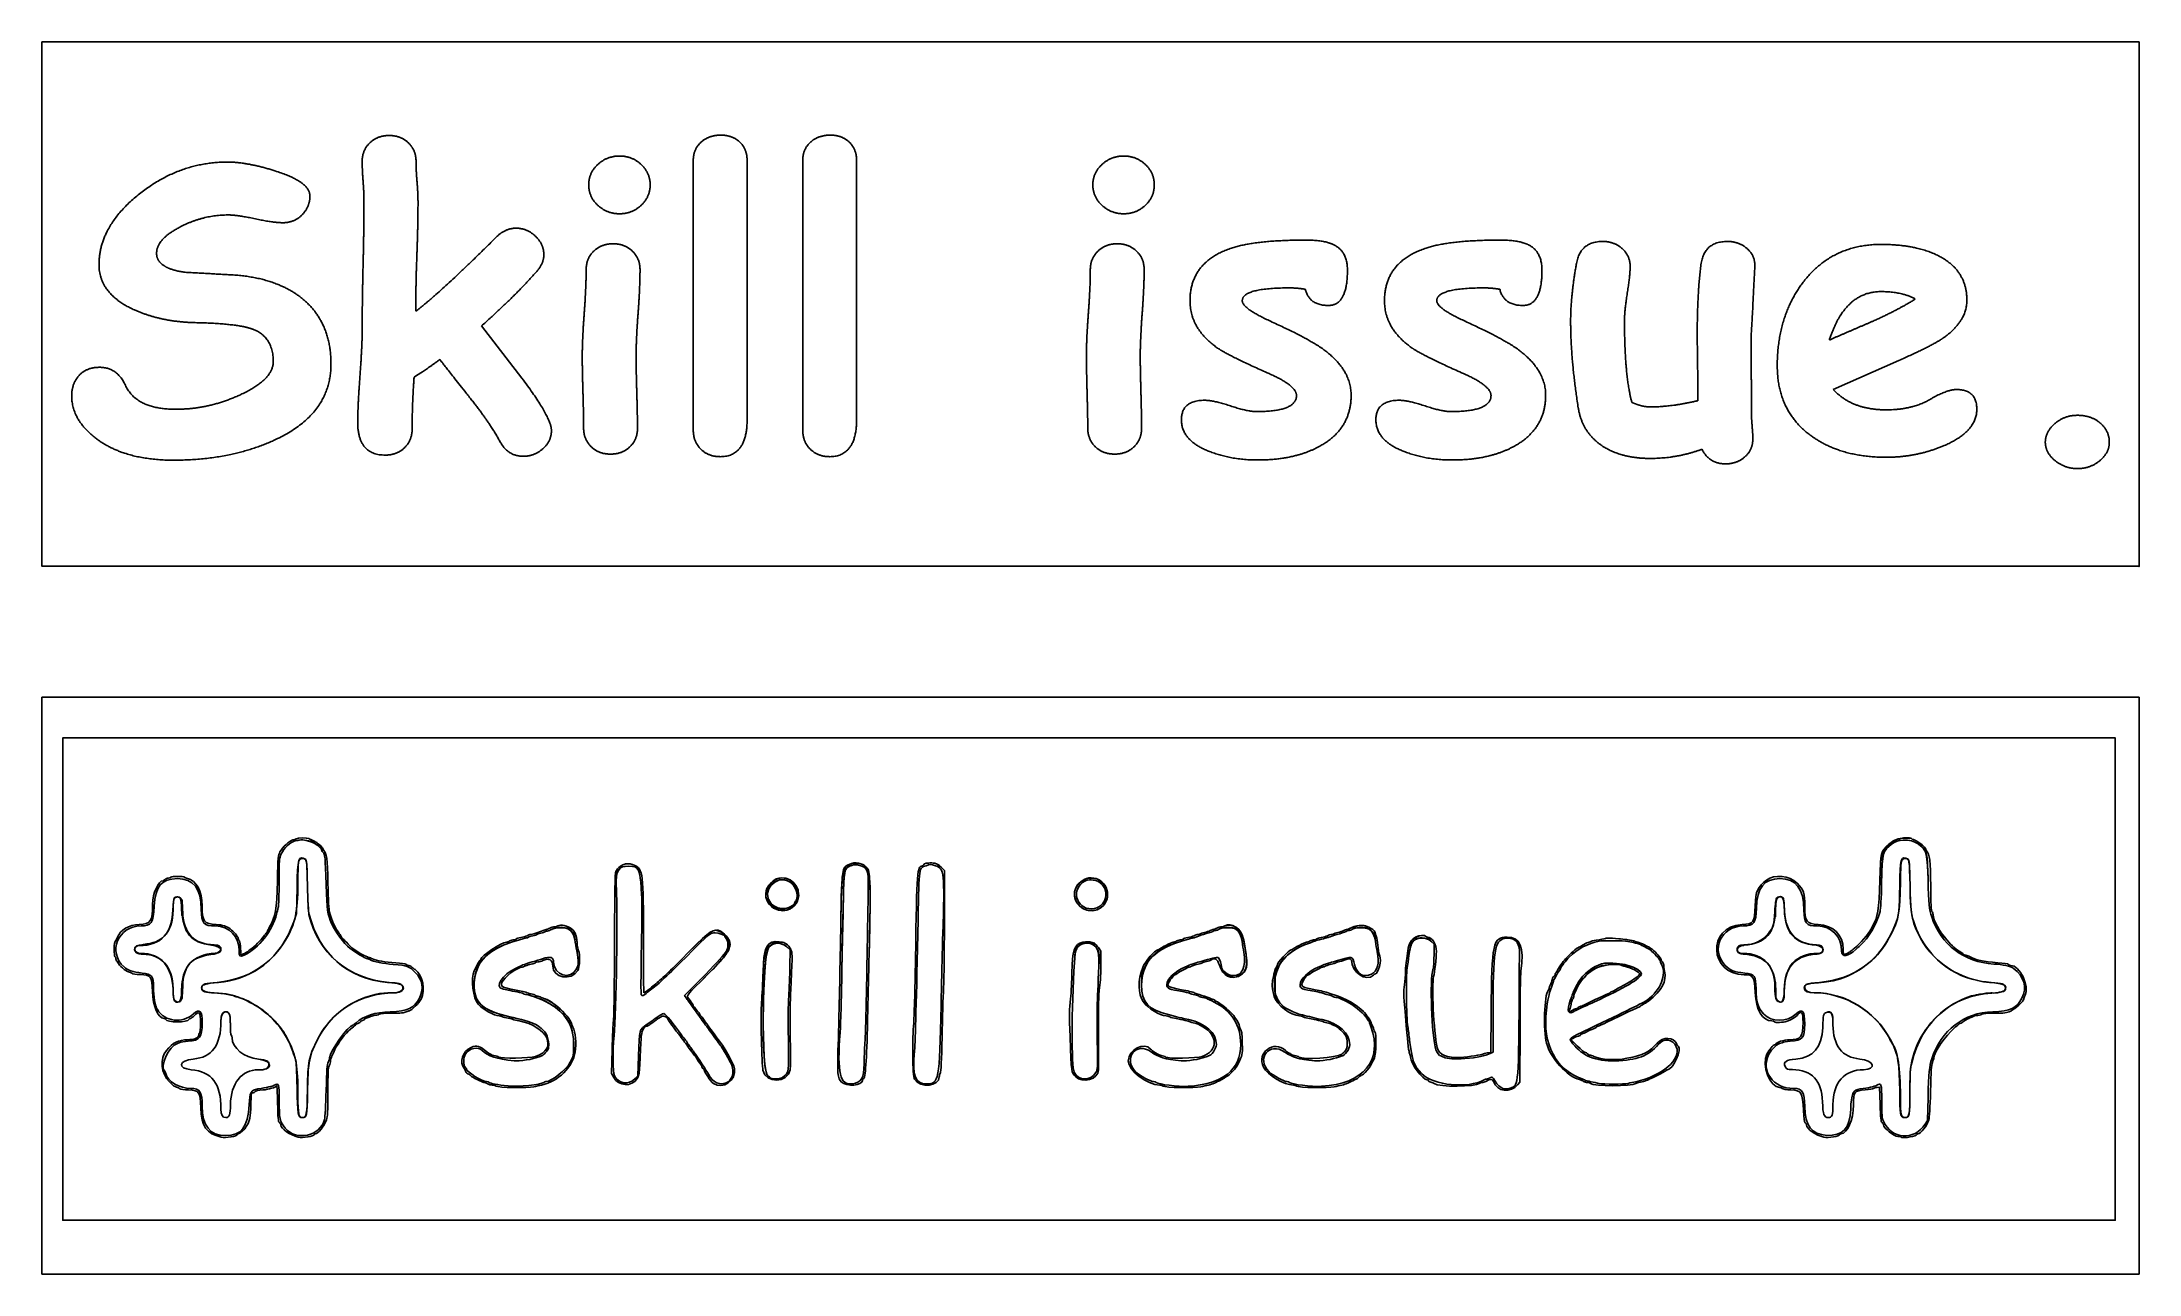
# Model space of a CAD drawing. Header units: millimetres. Extents: x -80 to 0, y -27 to 20.
import ezdxf

# ---------------------------------------------------------------- set-up
doc = ezdxf.new("R2010")
doc.units = ezdxf.units.MM
doc.layers.get('0').update_dxf_attribs({"linetype": 'CONTINUOUS'})

msp = doc.modelspace()

# ---------------------------------------------------------------- linework, layer by layer
for p, q in [((-55.153, 5.192), (-55.153, 15.485)), ((-53.099, 15.485), (-53.099, 5.594)), ((-50.978, 5.192), (-50.978, 15.485)), ((-48.924, 15.485), (-48.924, 5.594)), ((-63.235, 9.166), (-61.687, 7.172)), ((-9.158, 7.849), (-11.666, 6.74)), ((-70.289, -13.25), (-70.269, -12.271)), ((-70.395, -13.56), (-70.289, -13.25)), ((-74.655, -15.827), (-74.671, -16.176)), ((-74.645, -16.151), (-74.655, -15.827))]:
    msp.add_line(p, q)
for points in [[(0, 0), (-80, 0), (-80, 20), (0, 20)], [(0, -5), (-80, -5), (-80, -27), (0, -27)], [(-79.205, -15.746), (-79.205, -24.945), (-40.058, -24.945), (-0.911, -24.945), (-0.911, -15.746), (-0.911, -6.546), (-40.058, -6.546), (-79.205, -6.546)], [(-45.698, -11.476), (-45.571, -11.6), (-45.573, -13.567), (-45.571, -11.6)], [(-26.896, -14.848), (-26.895, -14.422), (-26.999, -14.311), (-26.895, -14.422)], [(-51.468, -15.264), (-51.46, -14.635), (-51.582, -14.519), (-51.46, -14.635)], [(-39.698, -14.545), (-39.601, -14.679), (-39.601, -15.172), (-39.601, -14.679)], [(-55.43, -16.458), (-55.486, -16.372), (-54.891, -15.773), (-55.486, -16.372)], [(-24.862, -18.565), (-24.727, -18.543), (-24.715, -17.006), (-24.727, -18.543)], [(-24.642, -17.131), (-24.644, -18.532), (-24.725, -18.571), (-24.644, -18.532)], [(-23.615, -17.673), (-23.616, -19.683), (-23.693, -19.772), (-23.616, -19.683)], [(-21.575, -18.001), (-21.671, -18.059), (-21.419, -18.305), (-21.671, -18.059)], [(-58.19, -19.498), (-58.27, -19.355), (-58.251, -18.439), (-58.27, -19.355)], [(-57.376, -19.541), (-57.271, -19.433), (-57.246, -18.69), (-57.271, -19.433)], [(-9.878, -20.517), (-9.898, -19.872), (-9.996, -19.883), (-9.898, -19.872)], [(-8.159, -21.279), (-8.072, -21.145), (-8.049, -20.264), (-8.072, -21.145)]]:
    msp.add_lwpolyline(points, close=True)
for points, degree in [([(-67.783, 15.44), (-67.783, 15.872), (-67.493, 16.151)], 2), ([(-67.493, 16.151), (-67.202, 16.43), (-66.756, 16.43)], 2), ([(-66.756, 16.43), (-66.309, 16.43), (-66.019, 16.151)], 2), ([(-66.019, 16.151), (-65.729, 15.872), (-65.729, 15.44)], 2), ([(-55.153, 15.485), (-55.153, 15.917), (-54.84, 16.192)], 2), ([(-54.84, 16.192), (-54.543, 16.445), (-54.104, 16.445)], 2), ([(-54.104, 16.445), (-53.664, 16.445), (-53.382, 16.181)], 2), ([(-53.382, 16.181), (-53.099, 15.917), (-53.099, 15.485)], 2), ([(-50.978, 15.485), (-50.978, 15.917), (-50.665, 16.192)], 2), ([(-50.665, 16.192), (-50.367, 16.445), (-49.928, 16.445)], 2), ([(-49.928, 16.445), (-49.489, 16.445), (-49.206, 16.181)], 2), ([(-49.206, 16.181), (-48.924, 15.917), (-48.924, 15.485)], 2), ([(-76.275, 14.209), (-74.749, 15.418), (-72.911, 15.418)], 2), ([(-72.911, 15.418), (-72.181, 15.418), (-71.11, 15.083)], 2), ([(-67.749, 14.685), (-67.783, 15.12), (-67.783, 15.44)], 2), ([(-65.729, 15.44), (-65.729, 15.113), (-65.691, 14.666)], 2), ([(-59.142, 14.547), (-59.142, 15.009), (-58.792, 15.329)], 2), ([(-58.792, 15.329), (-58.442, 15.649), (-57.966, 15.649)], 2), ([(-57.966, 15.649), (-57.49, 15.649), (-57.144, 15.329)], 2), ([(-57.144, 15.329), (-56.798, 15.009), (-56.798, 14.547)], 2), ([(-39.911, 14.547), (-39.911, 15.009), (-39.561, 15.329)], 2), ([(-39.561, 15.329), (-39.211, 15.649), (-38.735, 15.649)], 2), ([(-38.735, 15.649), (-38.258, 15.649), (-37.912, 15.329)], 2), ([(-37.912, 15.329), (-37.566, 15.009), (-37.566, 14.547)], 2), ([(-71.11, 15.083), (-69.777, 14.666), (-69.777, 14.123)], 2), ([(-67.716, 13.93), (-67.716, 14.25), (-67.749, 14.685)], 2), ([(-65.691, 14.666), (-65.654, 14.22), (-65.654, 13.892)], 2), ([(-58.792, 13.766), (-59.142, 14.086), (-59.142, 14.547)], 2), ([(-56.798, 14.547), (-56.798, 14.086), (-57.144, 13.766)], 2), ([(-39.561, 13.766), (-39.911, 14.086), (-39.911, 14.547)], 2), ([(-37.566, 14.547), (-37.566, 14.086), (-37.912, 13.766)], 2), ([(-77.823, 11.548), (-77.8, 12.999), (-76.275, 14.209)], 2), ([(-69.777, 14.123), (-69.777, 13.736), (-70.045, 13.438)], 2), ([(-67.749, 11.477), (-67.716, 12.865), (-67.716, 13.93)], 2), ([(-65.654, 13.892), (-65.654, 13.007), (-65.699, 11.794)], 2), ([(-57.966, 13.446), (-58.442, 13.446), (-58.792, 13.766)], 2), ([(-57.144, 13.766), (-57.49, 13.446), (-57.966, 13.446)], 2), ([(-38.735, 13.446), (-39.211, 13.446), (-39.561, 13.766)], 2), ([(-37.912, 13.766), (-38.258, 13.446), (-38.735, 13.446)], 2), ([(-74.734, 12.94), (-75.627, 12.478), (-75.627, 11.935)], 2), ([(-72.911, 13.401), (-73.871, 13.394), (-74.734, 12.94)], 2), ([(-71.858, 13.252), (-72.553, 13.401), (-72.911, 13.401)], 2), ([(-70.812, 13.104), (-71.162, 13.104), (-71.858, 13.252)], 2), ([(-70.045, 13.438), (-70.343, 13.104), (-70.812, 13.104)], 2), ([(-62.655, 12.568), (-62.327, 12.895), (-61.911, 12.895)], 2), ([(-61.911, 12.895), (-61.494, 12.895), (-61.174, 12.59)], 2), ([(-65.736, 9.725), (-64.724, 10.506), (-62.655, 12.568)], 2), ([(-61.174, 12.59), (-60.854, 12.285), (-60.854, 11.883)], 2), ([(-59.239, 11.31), (-59.239, 11.742), (-58.949, 12.021)], 2), ([(-58.949, 12.021), (-58.658, 12.3), (-58.212, 12.3)], 2), ([(-58.212, 12.3), (-57.765, 12.3), (-57.475, 12.021)], 2), ([(-57.475, 12.021), (-57.185, 11.742), (-57.185, 11.31)], 2), ([(-40.007, 11.31), (-40.007, 11.742), (-39.717, 12.021)], 2), ([(-39.717, 12.021), (-39.427, 12.3), (-38.98, 12.3)], 2), ([(-38.98, 12.3), (-38.534, 12.3), (-38.244, 12.021)], 2), ([(-38.244, 12.021), (-37.953, 11.742), (-37.953, 11.31)], 2), ([(-36.204, 10.119), (-36.204, 11.615), (-34.619, 12.136)], 2), ([(-34.619, 12.136), (-33.689, 12.441), (-31.791, 12.441)], 2), ([(-31.791, 12.441), (-31.047, 12.441), (-30.689, 12.248)], 2), ([(-30.689, 12.248), (-30.198, 11.987), (-30.198, 11.288)], 2), ([(-28.784, 10.119), (-28.784, 11.615), (-27.199, 12.136)], 2), ([(-27.199, 12.136), (-26.269, 12.441), (-24.371, 12.441)], 2), ([(-24.371, 12.441), (-23.627, 12.441), (-23.269, 12.248)], 2), ([(-23.269, 12.248), (-22.778, 11.987), (-22.778, 11.288)], 2), ([(-21.461, 11.553), (-21.312, 12.389), (-20.456, 12.389)], 2), ([(-20.456, 12.389), (-20.024, 12.389), (-19.719, 12.119)], 2), ([(-19.719, 12.119), (-19.414, 11.85), (-19.414, 11.436)], 2), ([(-16.712, 11.503), (-16.601, 12.389), (-15.7, 12.389)], 2), ([(-15.7, 12.389), (-15.261, 12.389), (-14.949, 12.114)], 2), ([(-14.949, 12.114), (-14.636, 11.838), (-14.658, 11.422)], 2), ([(-12.813, 10.834), (-11.711, 12.277), (-9.843, 12.277)], 2), ([(-9.843, 12.277), (-8.548, 12.277), (-7.692, 11.861)], 2), ([(-76.468, 9.777), (-77.845, 10.394), (-77.823, 11.548)], 2), ([(-75.627, 11.935), (-75.627, 11.652), (-75.356, 11.47)], 2), ([(-75.356, 11.47), (-75.084, 11.288), (-74.541, 11.213)], 2), ([(-74.541, 11.213), (-73.588, 11.161), (-72.643, 11.109)], 2), ([(-67.783, 9.01), (-67.783, 10.089), (-67.749, 11.477)], 2), ([(-65.699, 11.794), (-65.744, 10.633), (-65.736, 9.725)], 2), ([(-61.144, 11.221), (-62.022, 10.238), (-63.235, 9.166)], 2), ([(-60.854, 11.883), (-60.854, 11.541), (-61.144, 11.221)], 2), ([(-59.313, 9.65), (-59.239, 10.647), (-59.239, 11.31)], 2), ([(-57.185, 11.31), (-57.185, 10.647), (-57.259, 9.65)], 2), ([(-40.082, 9.65), (-40.007, 10.647), (-40.007, 11.31)], 2), ([(-37.953, 11.31), (-37.953, 10.647), (-38.028, 9.65)], 2), ([(-30.198, 11.288), (-30.198, 9.948), (-30.92, 9.948)], 2), ([(-22.778, 11.288), (-22.778, 9.948), (-23.5, 9.948)], 2), ([(-21.684, 9.354), (-21.684, 10.316), (-21.461, 11.553)], 2), ([(-19.414, 11.436), (-19.414, 11.111), (-19.522, 10.416)], 2), ([(-16.854, 8.869), (-16.854, 10.394), (-16.712, 11.503)], 2), ([(-14.658, 11.422), (-14.8, 8.586), (-14.8, 8.802)], 2), ([(-7.692, 11.861), (-6.568, 11.31), (-6.568, 10.149)], 2), ([(-72.643, 11.109), (-70.991, 10.982), (-70.03, 10.179)], 2), ([(-32.416, 10.618), (-34.21, 10.618), (-34.21, 10.127)], 2), ([(-31.806, 10.566), (-32.104, 10.618), (-32.416, 10.618)], 2), ([(-30.92, 9.948), (-31.657, 9.948), (-31.806, 10.566)], 2), ([(-24.996, 10.618), (-26.79, 10.618), (-26.79, 10.127)], 2), ([(-24.386, 10.566), (-24.683, 10.618), (-24.996, 10.618)], 2), ([(-23.5, 9.948), (-24.237, 9.948), (-24.386, 10.566)], 2), ([(-19.522, 10.416), (-19.63, 9.721), (-19.63, 9.359)], 2), ([(-13.802, 7.648), (-13.802, 9.531), (-12.813, 10.834)], 2), ([(-9.843, 10.476), (-10.535, 10.476), (-11.026, 10.015)], 2), ([(-8.541, 10.194), (-9.039, 10.476), (-9.843, 10.476)], 2), ([(-74.161, 9.293), (-75.449, 9.323), (-76.468, 9.777)], 2), ([(-70.03, 10.179), (-68.974, 9.286), (-68.974, 7.708)], 2), ([(-59.388, 7.991), (-59.388, 8.653), (-59.313, 9.65)], 2), ([(-57.259, 9.65), (-57.334, 8.653), (-57.334, 7.991)], 2), ([(-40.156, 7.991), (-40.156, 8.653), (-40.082, 9.65)], 2), ([(-38.028, 9.65), (-38.102, 8.653), (-38.102, 7.991)], 2), ([(-35.155, 8.325), (-36.204, 9.062), (-36.204, 10.119)], 2), ([(-34.21, 10.127), (-34.21, 9.836), (-33.131, 9.345)], 2), ([(-27.735, 8.325), (-28.784, 9.062), (-28.784, 10.119)], 2), ([(-26.79, 10.127), (-26.79, 9.836), (-25.71, 9.345)], 2), ([(-11.026, 10.015), (-11.518, 9.553), (-11.815, 8.631)], 2), ([(-10.141, 9.353), (-9.136, 9.806), (-8.541, 10.194)], 2), ([(-6.568, 10.149), (-6.568, 9.33), (-7.484, 8.698)], 2), ([(-71.951, 9.04), (-72.501, 9.256), (-74.161, 9.293)], 2), ([(-71.177, 7.804), (-71.177, 8.742), (-71.951, 9.04)], 2), ([(-67.868, 7.25), (-67.783, 8.422), (-67.783, 9.01)], 2), ([(-33.131, 9.345), (-31.657, 8.668), (-31.136, 8.288)], 2), ([(-25.71, 9.345), (-24.237, 8.668), (-23.716, 8.288)], 2), ([(-21.394, 6.045), (-21.684, 7.896), (-21.684, 9.354)], 2), ([(-19.63, 9.359), (-19.63, 8.317), (-19.559, 7.537)], 2), ([(-16.839, 7.618), (-16.854, 8.489), (-16.854, 8.869)], 2), ([(-14.8, 8.802), (-14.8, 8.303), (-14.792, 7.298)], 2), ([(-11.815, 8.631), (-10.974, 8.995), (-10.141, 9.353)], 2), ([(-33.19, 7.35), (-34.723, 8.028), (-35.155, 8.325)], 2), ([(-31.136, 8.288), (-30.057, 7.507), (-30.057, 6.524)], 2), ([(-25.77, 7.35), (-27.303, 8.028), (-27.735, 8.325)], 2), ([(-23.716, 8.288), (-22.637, 7.507), (-22.637, 6.524)], 2), ([(-7.484, 8.698), (-7.901, 8.407), (-9.158, 7.849)], 2), ([(-78.865, 6.502), (-78.865, 6.971), (-78.582, 7.28)], 2), ([(-78.582, 7.28), (-78.299, 7.589), (-77.8, 7.589)], 2), ([(-77.8, 7.589), (-77.131, 7.589), (-76.818, 6.904)], 2), ([(-72.419, 6.547), (-71.177, 7.12), (-71.177, 7.804)], 2), ([(-68.974, 7.708), (-68.974, 5.788), (-71.162, 4.798)], 2), ([(-67.954, 5.49), (-67.954, 6.078), (-67.868, 7.25)], 2), ([(-65.803, 7.217), (-65.878, 6.182), (-65.878, 5.237)], 2), ([(-64.821, 7.886), (-65.416, 7.447), (-65.803, 7.217)], 2), ([(-63.622, 6.361), (-64.754, 7.797), (-64.821, 7.886)], 2), ([(-59.362, 6.629), (-59.388, 7.566), (-59.388, 7.991)], 2), ([(-57.334, 7.991), (-57.334, 7.566), (-57.308, 6.629)], 2), ([(-40.13, 6.629), (-40.156, 7.566), (-40.156, 7.991)], 2), ([(-38.102, 7.991), (-38.102, 7.566), (-38.076, 6.629)], 2), ([(-32.141, 6.509), (-32.141, 6.889), (-33.19, 7.35)], 2), ([(-24.721, 6.509), (-24.721, 6.889), (-25.77, 7.35)], 2), ([(-19.559, 7.537), (-19.488, 6.758), (-19.347, 6.248)], 2), ([(-16.832, 6.316), (-16.832, 6.889), (-16.839, 7.618)], 2), ([(-14.792, 7.298), (-14.785, 6.294), (-14.785, 5.795)], 2), ([(-12.552, 5.006), (-13.802, 5.944), (-13.802, 7.648)], 2), ([(-77.949, 4.887), (-78.865, 5.587), (-78.865, 6.502)], 2), ([(-76.818, 6.904), (-76.394, 5.988), (-74.898, 5.988)], 2), ([(-74.898, 5.988), (-73.618, 5.988), (-72.419, 6.547)], 2), ([(-61.687, 7.172), (-60.564, 5.676), (-60.564, 5.177)], 2), ([(-59.336, 5.267), (-59.336, 5.691), (-59.362, 6.629)], 2), ([(-57.308, 6.629), (-57.281, 5.691), (-57.281, 5.267)], 2), ([(-40.104, 5.267), (-40.104, 5.691), (-40.13, 6.629)], 2), ([(-38.076, 6.629), (-38.05, 5.691), (-38.05, 5.267)], 2), ([(-33.659, 5.899), (-32.148, 5.899), (-32.141, 6.509)], 2), ([(-30.057, 6.524), (-30.057, 5.244), (-31.248, 4.582)], 2), ([(-26.239, 5.899), (-24.728, 5.899), (-24.721, 6.509)], 2), ([(-22.637, 6.524), (-22.637, 5.244), (-23.827, 4.582)], 2), ([(-11.666, 6.74), (-11.309, 6.353), (-10.803, 6.16)], 2), ([(-7.953, 6.376), (-7.335, 6.74), (-6.963, 6.74)], 2), ([(-6.963, 6.74), (-6.189, 6.74), (-6.189, 5.988)], 2), ([(-62.528, 4.76), (-62.893, 5.438), (-63.622, 6.361)], 2), ([(-36.532, 5.587), (-36.532, 6.331), (-35.646, 6.331)], 2), ([(-35.646, 6.331), (-35.304, 6.331), (-34.656, 6.115)], 2), ([(-34.656, 6.115), (-34.009, 5.899), (-33.659, 5.899)], 2), ([(-29.112, 5.587), (-29.112, 6.331), (-28.226, 6.331)], 2), ([(-28.226, 6.331), (-27.884, 6.331), (-27.236, 6.115)], 2), ([(-27.236, 6.115), (-26.589, 5.899), (-26.239, 5.899)], 2), ([(-20.426, 4.557), (-21.237, 5.068), (-21.394, 6.045)], 2), ([(-19.347, 6.248), (-19.161, 6.167), (-18.986, 6.122)], 2), ([(-18.986, 6.122), (-18.811, 6.078), (-18.647, 6.078)], 2), ([(-18.647, 6.078), (-17.821, 6.078), (-16.832, 6.316)], 2), ([(-14.785, 5.795), (-14.785, 5.639), (-14.759, 5.33)], 2), ([(-10.803, 6.16), (-10.297, 5.966), (-9.642, 5.966)], 2), ([(-9.642, 5.966), (-8.645, 5.966), (-7.953, 6.376)], 2), ([(-6.189, 5.988), (-6.189, 5.14), (-7.432, 4.604)], 2), ([(-3.212, 5.441), (-2.847, 5.758), (-2.348, 5.758)], 2), ([(-2.348, 5.758), (-1.82, 5.758), (-1.478, 5.46)], 2), ([(-74.972, 4.046), (-76.863, 4.046), (-77.949, 4.887)], 2), ([(-66.905, 4.24), (-67.954, 4.24), (-67.954, 5.49)], 2), ([(-65.878, 5.237), (-65.878, 4.805), (-66.168, 4.522)], 2), ([(-60.564, 5.177), (-60.564, 4.768), (-60.891, 4.481)], 2), ([(-59.045, 4.556), (-59.336, 4.835), (-59.336, 5.267)], 2), ([(-57.281, 5.267), (-57.281, 4.835), (-57.572, 4.556)], 2), ([(-54.863, 4.463), (-55.153, 4.746), (-55.153, 5.192)], 2), ([(-53.099, 5.594), (-53.099, 4.18), (-54.126, 4.18)], 2), ([(-50.687, 4.463), (-50.978, 4.746), (-50.978, 5.192)], 2), ([(-48.924, 5.594), (-48.924, 4.18), (-49.951, 4.18)], 2), ([(-39.814, 4.556), (-40.104, 4.835), (-40.104, 5.267)], 2), ([(-38.05, 5.267), (-38.05, 4.835), (-38.34, 4.556)], 2), ([(-35.415, 4.359), (-36.532, 4.775), (-36.532, 5.587)], 2), ([(-27.995, 4.359), (-29.112, 4.775), (-29.112, 5.587)], 2), ([(-14.733, 4.865), (-14.733, 4.448), (-15.034, 4.176)], 2), ([(-14.759, 5.33), (-14.733, 5.021), (-14.733, 4.865)], 2), ([(-9.642, 4.158), (-11.421, 4.158), (-12.552, 5.006)], 2), ([(-3.576, 4.731), (-3.576, 5.125), (-3.212, 5.441)], 2), ([(-1.478, 5.46), (-1.135, 5.162), (-1.135, 4.731)], 2), ([(-71.162, 4.798), (-72.829, 4.046), (-74.972, 4.046)], 2), ([(-66.168, 4.522), (-66.458, 4.24), (-66.905, 4.24)], 2), ([(-61.635, 4.195), (-62.223, 4.195), (-62.528, 4.76)], 2), ([(-60.891, 4.481), (-61.219, 4.195), (-61.635, 4.195)], 2), ([(-58.309, 4.277), (-58.755, 4.277), (-59.045, 4.556)], 2), ([(-57.572, 4.556), (-57.862, 4.277), (-58.309, 4.277)], 2), ([(-54.126, 4.18), (-54.572, 4.18), (-54.863, 4.463)], 2), ([(-49.951, 4.18), (-50.397, 4.18), (-50.687, 4.463)], 2), ([(-39.077, 4.277), (-39.524, 4.277), (-39.814, 4.556)], 2), ([(-38.34, 4.556), (-38.631, 4.277), (-39.077, 4.277)], 2), ([(-33.607, 4.053), (-34.597, 4.053), (-35.415, 4.359)], 2), ([(-31.248, 4.582), (-32.208, 4.053), (-33.607, 4.053)], 2), ([(-26.187, 4.053), (-27.177, 4.053), (-27.995, 4.359)], 2), ([(-23.827, 4.582), (-24.788, 4.053), (-26.187, 4.053)], 2), ([(-18.647, 4.113), (-19.704, 4.113), (-20.426, 4.557)], 2), ([(-16.675, 4.463), (-17.628, 4.113), (-18.647, 4.113)], 2), ([(-15.775, 3.905), (-16.392, 3.905), (-16.675, 4.463)], 2), ([(-15.034, 4.176), (-15.336, 3.905), (-15.775, 3.905)], 2), ([(-7.432, 4.604), (-8.474, 4.158), (-9.642, 4.158)], 2), ([(-3.212, 4.035), (-3.576, 4.344), (-3.576, 4.731)], 2), ([(-2.348, 3.726), (-2.847, 3.726), (-3.212, 4.035)], 2), ([(-1.493, 4.031), (-1.85, 3.726), (-2.348, 3.726)], 2), ([(-1.135, 4.731), (-1.135, 4.336), (-1.493, 4.031)], 2), ([(-70.434, -10.442), (-70.387, -10.432), (-70.326, -10.411), (-70.299, -10.395)], 3), ([(-70.299, -10.395), (-70.326, -10.411), (-70.387, -10.432), (-70.434, -10.442)], 3), ([(-70.299, -10.395), (-70.236, -10.358), (-69.891, -10.355), (-69.818, -10.391)], 3), ([(-69.818, -10.391), (-69.891, -10.355), (-70.236, -10.358), (-70.299, -10.395)], 3), ([(-69.818, -10.391), (-69.787, -10.406), (-69.702, -10.445), (-69.631, -10.478)], 3), ([(-69.631, -10.478), (-69.702, -10.445), (-69.787, -10.406), (-69.818, -10.391)], 3), ([(-9.552, -10.611), (-9.321, -10.403), (-8.883, -10.292), (-8.682, -10.391)], 3), ([(-8.682, -10.391), (-8.768, -10.348), (-9.097, -10.365), (-9.254, -10.419)], 3), ([(-8.682, -10.391), (-8.651, -10.406), (-8.568, -10.446), (-8.497, -10.48)], 3), ([(-8.497, -10.48), (-8.568, -10.446), (-8.651, -10.406), (-8.682, -10.391)], 3), ([(-71.018, -11.994), (-70.995, -11.083), (-70.99, -11.024), (-70.921, -10.893)], 3), ([(-70.921, -10.893), (-70.99, -11.024), (-70.995, -11.083), (-71.018, -11.994)], 3), ([(-70.873, -10.976), (-70.95, -11.149), (-70.952, -11.176), (-70.953, -12.022)], 3), ([(-70.953, -12.022), (-70.952, -11.176), (-70.95, -11.149), (-70.873, -10.976)], 3), ([(-70.921, -10.893), (-70.832, -10.725), (-70.553, -10.467), (-70.434, -10.442)], 3), ([(-70.434, -10.442), (-70.553, -10.467), (-70.832, -10.725), (-70.921, -10.893)], 3), ([(-70.338, -10.476), (-70.509, -10.504), (-70.773, -10.751), (-70.873, -10.976)], 3), ([(-70.873, -10.976), (-70.773, -10.751), (-70.509, -10.504), (-70.338, -10.476)], 3), ([(-70.169, -10.446), (-70.196, -10.452), (-70.272, -10.465), (-70.338, -10.476)], 3), ([(-70.338, -10.476), (-70.272, -10.465), (-70.196, -10.452), (-70.169, -10.446)], 3), ([(-70.269, -12.271), (-70.247, -11.131), (-70.21, -11.008), (-69.941, -11.178)], 3), ([(-70.057, -11.146), (-70.099, -11.146), (-70.155, -11.178), (-70.183, -11.218)], 3), ([(-69.321, -10.838), (-69.321, -10.656), (-69.895, -10.39), (-70.169, -10.446)], 3), ([(-70.169, -10.446), (-70.054, -10.423), (-69.752, -10.474), (-69.647, -10.535)], 3), ([(-69.872, -12.186), (-69.893, -11.191), (-69.901, -11.146), (-70.057, -11.146)], 3), ([(-69.941, -11.178), (-69.9, -11.203), (-69.888, -11.364), (-69.871, -12.148)], 3), ([(-69.647, -10.535), (-69.502, -10.619), (-69.321, -10.788), (-69.321, -10.838)], 3), ([(-69.631, -10.478), (-69.487, -10.545), (-69.288, -10.714), (-69.288, -10.77)], 3), ([(-69.288, -10.77), (-69.288, -10.714), (-69.487, -10.545), (-69.631, -10.478)], 3), ([(-69.275, -10.914), (-69.3, -10.894), (-69.321, -10.859), (-69.321, -10.838)], 3), ([(-69.321, -10.838), (-69.321, -10.859), (-69.3, -10.894), (-69.275, -10.914)], 3), ([(-69.288, -10.77), (-69.288, -10.79), (-69.271, -10.824), (-69.25, -10.844)], 3), ([(-69.25, -10.844), (-69.271, -10.824), (-69.288, -10.79), (-69.288, -10.77)], 3), ([(-69.159, -12.141), (-69.191, -11.104), (-69.203, -10.974), (-69.275, -10.914)], 3), ([(-69.275, -10.914), (-69.203, -10.974), (-69.191, -11.104), (-69.159, -12.141)], 3), ([(-69.25, -10.844), (-69.132, -10.963), (-69.112, -11.12), (-69.091, -12.092)], 3), ([(-69.091, -12.092), (-69.112, -11.12), (-69.132, -10.963), (-69.25, -10.844)], 3), ([(-9.886, -11.978), (-9.856, -10.896), (-9.852, -10.88), (-9.552, -10.611)], 3), ([(-9.786, -10.893), (-9.855, -11.024), (-9.861, -11.085), (-9.886, -11.978)], 3), ([(-9.819, -12.043), (-9.795, -10.881), (-9.79, -10.864), (-9.411, -10.575)], 3), ([(-9.744, -10.95), (-9.79, -11.045), (-9.802, -11.225), (-9.819, -12.043)], 3), ([(-9.254, -10.419), (-9.428, -10.479), (-9.69, -10.712), (-9.786, -10.893)], 3), ([(-9.141, -10.462), (-9.366, -10.5), (-9.633, -10.715), (-9.744, -10.95)], 3), ([(-9.411, -10.575), (-9.212, -10.422), (-8.79, -10.402), (-8.528, -10.532)], 3), ([(-8.146, -10.899), (-8.336, -10.552), (-8.707, -10.389), (-9.141, -10.462)], 3), ([(-9.131, -12.192), (-9.131, -11.163), (-9.08, -11.004), (-8.805, -11.178)], 3), ([(-8.918, -11.146), (-8.958, -11.146), (-9.013, -11.171), (-9.041, -11.203)], 3), ([(-8.737, -12.186), (-8.758, -11.194), (-8.766, -11.146), (-8.918, -11.146)], 3), ([(-8.805, -11.178), (-8.764, -11.203), (-8.753, -11.363), (-8.737, -12.148)], 3), ([(-8.528, -10.532), (-8.114, -10.738), (-8.078, -10.844), (-8.05, -11.945)], 3), ([(-8.497, -10.48), (-8.367, -10.543), (-8.153, -10.724), (-8.153, -10.772)], 3), ([(-8.153, -10.772), (-8.153, -10.724), (-8.367, -10.543), (-8.497, -10.48)], 3), ([(-8.153, -10.772), (-8.153, -10.786), (-8.133, -10.821), (-8.108, -10.85)], 3), ([(-8.108, -10.85), (-8.133, -10.821), (-8.153, -10.786), (-8.153, -10.772)], 3), ([(-8.05, -11.945), (-8.072, -11.085), (-8.077, -11.024), (-8.146, -10.899)], 3), ([(-8.108, -10.85), (-7.987, -10.99), (-7.958, -11.236), (-7.949, -12.196)], 3), ([(-7.949, -12.196), (-7.958, -11.236), (-7.987, -10.99), (-8.108, -10.85)], 3), ([(-75.78, -12.884), (-75.78, -12.49), (-75.557, -11.994), (-75.38, -11.994)], 3), ([(-75.38, -11.994), (-75.557, -11.994), (-75.78, -12.49), (-75.78, -12.884)], 3), ([(-74.834, -11.915), (-75.437, -11.921), (-75.675, -12.205), (-75.717, -12.969)], 3), ([(-75.717, -12.969), (-75.675, -12.205), (-75.437, -11.921), (-74.834, -11.915)], 3), ([(-75.38, -11.994), (-75.364, -11.994), (-75.329, -11.972), (-75.302, -11.945)], 3), ([(-75.302, -11.945), (-75.329, -11.972), (-75.364, -11.994), (-75.38, -11.994)], 3), ([(-75.302, -11.945), (-75.275, -11.918), (-75.219, -11.896), (-75.176, -11.896)], 3), ([(-75.176, -11.896), (-75.219, -11.896), (-75.275, -11.918), (-75.302, -11.945)], 3), ([(-75.176, -11.896), (-75.133, -11.896), (-75.09, -11.881), (-75.079, -11.863)], 3), ([(-75.079, -11.863), (-75.09, -11.881), (-75.133, -11.896), (-75.176, -11.896)], 3), ([(-75.079, -11.863), (-75.054, -11.823), (-74.584, -11.82), (-74.559, -11.859)], 3), ([(-74.559, -11.859), (-74.584, -11.82), (-75.054, -11.823), (-75.079, -11.863)], 3), ([(-73.92, -13.1), (-73.92, -12.301), (-74.222, -11.909), (-74.834, -11.915)], 3), ([(-74.834, -11.915), (-74.222, -11.909), (-73.92, -12.301), (-73.92, -13.1)], 3), ([(-74.559, -11.859), (-74.55, -11.875), (-74.499, -11.896), (-74.447, -11.907)], 3), ([(-74.447, -11.907), (-74.499, -11.896), (-74.55, -11.875), (-74.559, -11.859)], 3), ([(-74.447, -11.907), (-74.115, -11.973), (-73.888, -12.4), (-73.888, -12.959)], 3), ([(-73.888, -12.959), (-73.888, -12.4), (-74.115, -11.973), (-74.447, -11.907)], 3), ([(-71.316, -13.755), (-71.079, -13.337), (-71.047, -13.149), (-71.018, -11.994)], 3), ([(-71.018, -11.994), (-71.047, -13.149), (-71.079, -13.337), (-71.316, -13.755)], 3), ([(-70.234, -11.928), (-70.235, -13.065), (-70.314, -13.535), (-70.596, -14.067)], 3), ([(-70.242, -11.69), (-70.248, -11.507), (-70.253, -11.666), (-70.253, -12.043)], 3), ([(-70.242, -12.376), (-70.237, -12.182), (-70.237, -11.873), (-70.242, -11.69)], 3), ([(-70.183, -11.218), (-70.225, -11.278), (-70.234, -11.404), (-70.234, -11.928)], 3), ([(-58.157, -14.428), (-58.15, -12.279), (-58.139, -11.68), (-58.107, -11.648)], 3), ([(-58.107, -11.648), (-58.139, -11.68), (-58.15, -12.279), (-58.157, -14.428)], 3), ([(-58.107, -11.648), (-58.084, -11.626), (-58.066, -11.593), (-58.066, -11.577)], 3), ([(-58.066, -11.577), (-58.066, -11.593), (-58.084, -11.626), (-58.107, -11.648)], 3), ([(-57.858, -11.471), (-58.061, -11.554), (-58.129, -11.808), (-58.088, -12.336)], 3), ([(-58.088, -12.336), (-58.129, -11.808), (-58.061, -11.554), (-57.858, -11.471)], 3), ([(-57.837, -11.392), (-57.964, -11.461), (-58.066, -11.543), (-58.066, -11.577)], 3), ([(-58.066, -11.577), (-58.066, -11.56), (-58.033, -11.522), (-57.992, -11.492)], 3), ([(-57.992, -11.492), (-57.775, -11.329), (-57.629, -11.307), (-57.404, -11.404)], 3), ([(-57.381, -11.472), (-57.454, -11.433), (-57.761, -11.432), (-57.858, -11.471)], 3), ([(-57.858, -11.471), (-57.761, -11.432), (-57.454, -11.433), (-57.381, -11.472)], 3), ([(-57.404, -11.404), (-57.571, -11.332), (-57.72, -11.328), (-57.837, -11.392)], 3), ([(-57.404, -11.404), (-57.068, -11.548), (-57.049, -11.697), (-57.053, -14.286)], 3), ([(-57.053, -14.286), (-57.049, -11.697), (-57.068, -11.548), (-57.404, -11.404)], 3), ([(-57.143, -12.247), (-57.182, -11.673), (-57.216, -11.56), (-57.381, -11.472)], 3), ([(-57.381, -11.472), (-57.216, -11.56), (-57.182, -11.673), (-57.143, -12.247)], 3), ([(-52.38, -12.617), (-52.447, -12.115), (-51.871, -11.707), (-51.457, -11.963)], 3), ([(-51.99, -11.93), (-52.12, -11.982), (-52.353, -12.25), (-52.376, -12.373)], 3), ([(-52.165, -12.886), (-52.604, -12.412), (-52.004, -11.704), (-51.457, -12.05)], 3), ([(-51.194, -12.593), (-51.139, -12.129), (-51.656, -11.794), (-52.038, -12.045)], 3), ([(-51.232, -12.863), (-50.902, -12.376), (-51.442, -11.71), (-51.99, -11.93)], 3), ([(-51.457, -11.963), (-51.034, -12.224), (-51.03, -12.815), (-51.448, -13.064)], 3), ([(-49.111, -11.336), (-49.505, -11.481), (-49.488, -11.36), (-49.537, -14.294)], 3), ([(-49.537, -14.294), (-49.491, -11.542), (-49.489, -11.517), (-49.259, -11.402)], 3), ([(-49.143, -11.427), (-49.434, -11.532), (-49.404, -11.17), (-49.483, -15.452)], 3), ([(-49.483, -15.452), (-49.413, -11.677), (-49.413, -11.663), (-49.339, -11.563)], 3), ([(-49.339, -11.563), (-49.22, -11.401), (-48.99, -11.347), (-48.757, -11.426)], 3), ([(-49.259, -11.402), (-49.052, -11.298), (-48.839, -11.295), (-48.653, -11.394)], 3), ([(-48.757, -11.426), (-48.939, -11.364), (-48.972, -11.364), (-49.143, -11.427)], 3), ([(-48.481, -11.572), (-48.591, -11.381), (-48.909, -11.262), (-49.111, -11.336)], 3), ([(-48.485, -12.775), (-48.464, -11.562), (-48.471, -11.524), (-48.757, -11.426)], 3), ([(-48.757, -11.426), (-48.471, -11.524), (-48.464, -11.562), (-48.485, -12.775)], 3), ([(-48.653, -11.394), (-48.389, -11.534), (-48.366, -11.913), (-48.444, -14.767)], 3), ([(-48.444, -14.767), (-48.387, -12.695), (-48.399, -11.716), (-48.481, -11.572)], 3), ([(-46.678, -14.995), (-46.621, -11.488), (-46.621, -11.493), (-46.411, -11.422)], 3), ([(-46.411, -11.422), (-46.621, -11.493), (-46.621, -11.488), (-46.678, -14.995)], 3), ([(-46.275, -11.426), (-46.554, -11.525), (-46.538, -11.419), (-46.579, -13.48)], 3), ([(-46.579, -13.48), (-46.538, -11.419), (-46.554, -11.525), (-46.275, -11.426)], 3), ([(-46.411, -11.422), (-46.38, -11.411), (-46.354, -11.39), (-46.354, -11.374)], 3), ([(-46.354, -11.374), (-46.354, -11.39), (-46.38, -11.411), (-46.411, -11.422)], 3), ([(-46.354, -11.374), (-46.354, -11.349), (-46.273, -11.328), (-46.126, -11.314)], 3), ([(-46.264, -11.332), (-46.314, -11.34), (-46.354, -11.358), (-46.354, -11.374)], 3), ([(-45.919, -11.423), (-46.115, -11.366), (-46.104, -11.366), (-46.275, -11.426)], 3), ([(-46.275, -11.426), (-46.104, -11.366), (-46.115, -11.366), (-45.919, -11.423)], 3), ([(-45.698, -11.476), (-45.851, -11.326), (-45.99, -11.291), (-46.264, -11.332)], 3), ([(-46.126, -11.314), (-46.099, -11.312), (-46.02, -11.319), (-45.951, -11.33)], 3), ([(-45.951, -11.33), (-45.867, -11.344), (-45.783, -11.392), (-45.698, -11.476)], 3), ([(-45.636, -14.066), (-45.56, -11.672), (-45.576, -11.523), (-45.919, -11.423)], 3), ([(-45.919, -11.423), (-45.576, -11.523), (-45.56, -11.672), (-45.636, -14.066)], 3), ([(-40.237, -11.947), (-40.585, -12.128), (-40.721, -12.536), (-40.529, -12.819)], 3), ([(-40.562, -12.273), (-40.403, -11.938), (-39.964, -11.788), (-39.67, -11.968)], 3), ([(-39.382, -12.712), (-39.202, -12.211), (-39.768, -11.704), (-40.237, -11.947)], 3), ([(-39.722, -12.015), (-39.844, -11.952), (-40.106, -11.949), (-40.215, -12.009)], 3), ([(-40.215, -12.009), (-40.106, -11.949), (-39.844, -11.952), (-39.722, -12.015)], 3), ([(-39.67, -11.968), (-39.103, -12.316), (-39.324, -13.136), (-39.986, -13.136)], 3), ([(-14.643, -12.959), (-14.621, -12.382), (-14.558, -12.239), (-14.211, -11.97)], 3), ([(-14.211, -11.97), (-14.558, -12.239), (-14.621, -12.382), (-14.643, -12.959)], 3), ([(-13.699, -11.915), (-14.307, -11.915), (-14.582, -12.262), (-14.598, -13.046)], 3), ([(-14.598, -13.046), (-14.582, -12.262), (-14.307, -11.915), (-13.699, -11.915)], 3), ([(-14.211, -11.97), (-13.912, -11.738), (-13.337, -11.798), (-13.042, -12.093)], 3), ([(-13.042, -12.093), (-13.337, -11.798), (-13.912, -11.738), (-14.211, -11.97)], 3), ([(-12.785, -13.116), (-12.785, -12.305), (-13.082, -11.915), (-13.699, -11.915)], 3), ([(-13.699, -11.915), (-13.082, -11.915), (-12.785, -12.305), (-12.785, -13.116)], 3), ([(-10.18, -13.755), (-9.958, -13.369), (-9.918, -13.124), (-9.886, -11.978)], 3), ([(-9.886, -11.978), (-9.918, -13.124), (-9.958, -13.369), (-10.18, -13.755)], 3), ([(-9.107, -11.629), (-9.113, -11.444), (-9.118, -11.586), (-9.118, -11.945)], 3), ([(-9.118, -11.945), (-9.118, -12.304), (-9.113, -12.455), (-9.107, -12.281)], 3), ([(-9.041, -11.203), (-9.082, -11.25), (-9.094, -11.422), (-9.11, -12.173)], 3), ([(-9.107, -12.281), (-9.101, -12.107), (-9.101, -11.814), (-9.107, -11.629)], 3), ([(-7.911, -13.377), (-8.005, -13.1), (-8.026, -12.88), (-8.05, -11.945)], 3), ([(-8.05, -11.945), (-8.026, -12.88), (-8.005, -13.1), (-7.911, -13.377)], 3), ([(-75.006, -13.119), (-74.997, -12.886), (-74.975, -12.677), (-74.957, -12.654)], 3), ([(-74.946, -12.665), (-74.987, -12.706), (-74.997, -12.796), (-74.997, -13.112)], 3), ([(-74.957, -12.654), (-74.902, -12.586), (-74.743, -12.605), (-74.691, -12.687)], 3), ([(-74.84, -12.614), (-74.87, -12.614), (-74.918, -12.637), (-74.946, -12.665)], 3), ([(-74.666, -13.077), (-74.69, -12.664), (-74.708, -12.616), (-74.84, -12.614)], 3), ([(-74.691, -12.687), (-74.66, -12.737), (-74.64, -12.901), (-74.63, -13.202)], 3), ([(-74.663, -12.723), (-74.676, -12.702), (-74.683, -12.812), (-74.678, -12.967)], 3), ([(-74.644, -13.087), (-74.641, -12.907), (-74.65, -12.744), (-74.663, -12.723)], 3), ([(-70.953, -12.022), (-70.953, -12.517), (-70.968, -12.947), (-70.987, -13.021)], 3), ([(-70.987, -13.021), (-70.968, -12.947), (-70.953, -12.517), (-70.953, -12.022)], 3), ([(-70.253, -12.043), (-70.253, -12.42), (-70.248, -12.569), (-70.242, -12.376)], 3), ([(-69.814, -13.281), (-69.835, -13.192), (-69.861, -12.699), (-69.872, -12.186)], 3), ([(-69.871, -12.148), (-69.857, -12.814), (-69.837, -13.144), (-69.802, -13.283)], 3), ([(-68.949, -13.63), (-69.117, -13.235), (-69.128, -13.158), (-69.159, -12.141)], 3), ([(-69.159, -12.141), (-69.128, -13.158), (-69.117, -13.235), (-68.949, -13.63)], 3), ([(-69.091, -12.092), (-69.078, -12.73), (-69.057, -13.103), (-69.029, -13.201)], 3), ([(-69.029, -13.201), (-69.057, -13.103), (-69.078, -12.73), (-69.091, -12.092)], 3), ([(-58.088, -12.336), (-58.031, -13.08), (-58.09, -17.076), (-58.171, -17.899)], 3), ([(-58.171, -17.899), (-58.09, -17.076), (-58.031, -13.08), (-58.088, -12.336)], 3), ([(-57.136, -14.804), (-57.101, -12.803), (-57.101, -12.867), (-57.143, -12.247)], 3), ([(-57.143, -12.247), (-57.101, -12.867), (-57.101, -12.803), (-57.136, -14.804)], 3), ([(-52.376, -12.373), (-52.503, -13.05), (-51.617, -13.43), (-51.232, -12.863)], 3), ([(-51.448, -13.064), (-51.796, -13.272), (-52.326, -13.018), (-52.38, -12.617)], 3), ([(-52.038, -12.045), (-52.534, -12.37), (-52.328, -13.07), (-51.737, -13.07)], 3), ([(-51.457, -12.05), (-51.224, -12.197), (-51.074, -12.714), (-51.247, -12.771)], 3), ([(-51.28, -12.821), (-51.28, -12.8), (-51.265, -12.777), (-51.247, -12.771)], 3), ([(-51.247, -12.771), (-51.265, -12.777), (-51.28, -12.8), (-51.28, -12.821)], 3), ([(-51.247, -12.771), (-51.229, -12.765), (-51.205, -12.685), (-51.194, -12.593)], 3), ([(-48.537, -15.746), (-48.519, -14.678), (-48.495, -13.341), (-48.485, -12.775)], 3), ([(-48.485, -12.775), (-48.495, -13.341), (-48.519, -14.678), (-48.537, -15.746)], 3), ([(-39.986, -13.136), (-40.429, -13.136), (-40.746, -12.661), (-40.562, -12.273)], 3), ([(-40.215, -12.009), (-40.753, -12.306), (-40.567, -13.07), (-39.957, -13.07)], 3), ([(-39.957, -13.07), (-40.567, -13.07), (-40.753, -12.306), (-40.215, -12.009)], 3), ([(-40.529, -12.819), (-40.205, -13.297), (-39.573, -13.237), (-39.382, -12.712)], 3), ([(-39.957, -13.07), (-39.38, -13.07), (-39.205, -12.282), (-39.722, -12.015)], 3), ([(-39.722, -12.015), (-39.205, -12.282), (-39.38, -13.07), (-39.957, -13.07)], 3), ([(-13.895, -13.178), (-13.88, -12.882), (-13.857, -12.696), (-13.83, -12.664)], 3), ([(-13.796, -12.646), (-13.834, -12.67), (-13.85, -12.776), (-13.866, -13.11)], 3), ([(-13.83, -12.664), (-13.781, -12.604), (-13.63, -12.598), (-13.575, -12.653)], 3), ([(-13.531, -13.11), (-13.556, -12.622), (-13.61, -12.528), (-13.796, -12.646)], 3), ([(-13.575, -12.653), (-13.55, -12.677), (-13.536, -12.8), (-13.536, -12.981)], 3), ([(-13.042, -12.093), (-12.801, -12.334), (-12.753, -12.481), (-12.752, -12.969)], 3), ([(-12.752, -12.969), (-12.753, -12.481), (-12.801, -12.334), (-13.042, -12.093)], 3), ([(-9.819, -12.043), (-9.832, -12.685), (-9.853, -13.072), (-9.881, -13.168)], 3), ([(-9.881, -13.168), (-9.853, -13.072), (-9.832, -12.685), (-9.819, -12.043)], 3), ([(-9.313, -13.71), (-9.162, -13.335), (-9.131, -13.08), (-9.131, -12.192)], 3), ([(-9.11, -12.173), (-9.13, -13.073), (-9.169, -13.399), (-9.288, -13.674)], 3), ([(-8.737, -12.148), (-8.717, -13.121), (-8.699, -13.268), (-8.546, -13.716)], 3), ([(-8.44, -13.984), (-8.685, -13.453), (-8.714, -13.277), (-8.737, -12.186)], 3), ([(-7.949, -12.196), (-7.943, -12.892), (-7.93, -13.143), (-7.9, -13.173)], 3), ([(-7.9, -13.173), (-7.93, -13.143), (-7.943, -12.892), (-7.949, -12.196)], 3), ([(-76.286, -13.666), (-75.838, -13.641), (-75.781, -13.553), (-75.78, -12.884)], 3), ([(-75.78, -12.884), (-75.781, -13.553), (-75.838, -13.641), (-76.286, -13.666)], 3), ([(-74.997, -13.112), (-74.997, -13.977), (-75.466, -14.473), (-76.283, -14.473)], 3), ([(-75.717, -12.969), (-75.753, -13.61), (-75.828, -13.723), (-76.221, -13.723)], 3), ([(-76.221, -13.723), (-75.828, -13.723), (-75.753, -13.61), (-75.717, -12.969)], 3), ([(-75.994, -14.408), (-75.333, -14.309), (-75.039, -13.925), (-75.006, -13.119)], 3), ([(-74.678, -12.967), (-74.664, -13.397), (-74.648, -13.45), (-74.644, -13.087)], 3), ([(-73.528, -14.448), (-74.327, -14.349), (-74.615, -14.003), (-74.666, -13.077)], 3), ([(-74.63, -13.202), (-74.602, -14.008), (-74.186, -14.436), (-73.427, -14.44)], 3), ([(-73.376, -13.723), (-73.831, -13.723), (-73.92, -13.621), (-73.92, -13.1)], 3), ([(-73.92, -13.1), (-73.92, -13.621), (-73.831, -13.723), (-73.376, -13.723)], 3), ([(-73.888, -12.959), (-73.888, -13.56), (-73.826, -13.642), (-73.35, -13.668)], 3), ([(-73.35, -13.668), (-73.826, -13.642), (-73.888, -13.56), (-73.888, -12.959)], 3), ([(-73.317, -15.875), (-71.909, -15.748), (-70.866, -14.921), (-70.395, -13.56)], 3), ([(-71.049, -13.266), (-71.207, -13.911), (-71.724, -14.567), (-72.287, -14.837)], 3), ([(-72.287, -14.837), (-71.724, -14.567), (-71.207, -13.911), (-71.049, -13.266)], 3), ([(-70.987, -13.021), (-71.006, -13.093), (-71.034, -13.203), (-71.049, -13.266)], 3), ([(-71.049, -13.266), (-71.034, -13.203), (-71.006, -13.093), (-70.987, -13.021)], 3), ([(-66.814, -15.878), (-68.333, -15.741), (-69.472, -14.755), (-69.814, -13.281)], 3), ([(-69.802, -13.283), (-69.421, -14.807), (-68.322, -15.744), (-66.76, -15.875)], 3), ([(-69.029, -13.201), (-68.932, -13.536), (-68.819, -13.788), (-68.693, -13.956)], 3), ([(-68.693, -13.956), (-68.819, -13.788), (-68.932, -13.536), (-69.029, -13.201)], 3), ([(-51.28, -12.821), (-51.28, -13.101), (-51.923, -13.148), (-52.165, -12.886)], 3), ([(-51.737, -13.07), (-51.544, -13.07), (-51.28, -12.927), (-51.28, -12.821)], 3), ([(-46.579, -13.48), (-46.641, -16.6), (-46.68, -18.063), (-46.714, -18.479)], 3), ([(-46.714, -18.479), (-46.68, -18.063), (-46.641, -16.6), (-46.579, -13.48)], 3), ([(-45.573, -13.567), (-45.574, -14.648), (-45.589, -15.79), (-45.607, -16.104)], 3), ([(-45.607, -16.104), (-45.589, -15.79), (-45.574, -14.648), (-45.573, -13.567)], 3), ([(-15.141, -13.665), (-14.702, -13.643), (-14.668, -13.594), (-14.643, -12.959)], 3), ([(-14.643, -12.959), (-14.668, -13.594), (-14.702, -13.643), (-15.141, -13.665)], 3), ([(-14.598, -13.046), (-14.61, -13.608), (-14.694, -13.721), (-15.097, -13.722)], 3), ([(-15.097, -13.722), (-14.694, -13.721), (-14.61, -13.608), (-14.598, -13.046)], 3), ([(-13.866, -13.11), (-13.908, -14.017), (-14.217, -14.366), (-15.062, -14.459)], 3), ([(-14.125, -13.984), (-13.931, -13.737), (-13.921, -13.702), (-13.895, -13.178)], 3), ([(-13.87, -12.997), (-13.877, -12.903), (-13.882, -12.98), (-13.882, -13.168)], 3), ([(-13.882, -13.168), (-13.882, -13.357), (-13.877, -13.434), (-13.87, -13.34)], 3), ([(-13.87, -13.34), (-13.864, -13.245), (-13.864, -13.091), (-13.87, -12.997)], 3), ([(-13.536, -12.981), (-13.536, -13.918), (-13.104, -14.433), (-12.31, -14.439)], 3), ([(-12.32, -14.458), (-13.165, -14.371), (-13.486, -14.013), (-13.531, -13.11)], 3), ([(-12.272, -13.723), (-12.696, -13.723), (-12.785, -13.618), (-12.785, -13.116)], 3), ([(-12.785, -13.116), (-12.785, -13.618), (-12.696, -13.723), (-12.272, -13.723)], 3), ([(-12.752, -12.969), (-12.752, -13.558), (-12.692, -13.64), (-12.245, -13.666)], 3), ([(-12.245, -13.666), (-12.692, -13.64), (-12.752, -13.558), (-12.752, -12.969)], 3), ([(-9.881, -13.168), (-10.034, -13.704), (-10.306, -14.172), (-10.629, -14.457)], 3), ([(-10.629, -14.457), (-10.306, -14.172), (-10.034, -13.704), (-9.881, -13.168)], 3), ([(-5.543, -15.173), (-6.685, -15.1), (-7.548, -14.445), (-7.911, -13.377)], 3), ([(-7.911, -13.377), (-7.548, -14.445), (-6.685, -15.1), (-5.543, -15.173)], 3), ([(-7.9, -13.173), (-7.878, -13.196), (-7.859, -13.249), (-7.859, -13.292)], 3), ([(-7.859, -13.292), (-7.859, -13.249), (-7.878, -13.196), (-7.9, -13.173)], 3), ([(-7.859, -13.292), (-7.859, -13.478), (-7.583, -13.99), (-7.339, -14.258)], 3), ([(-6.801, -14.719), (-7.244, -14.48), (-7.859, -13.651), (-7.859, -13.292)], 3), ([(-77.215, -14.881), (-77.255, -14.857), (-77.259, -14.429), (-77.22, -14.351)], 3), ([(-77.22, -14.351), (-77.259, -14.429), (-77.255, -14.857), (-77.215, -14.881)], 3), ([(-77.22, -14.351), (-77.205, -14.319), (-77.167, -14.241), (-77.136, -14.176)], 3), ([(-77.136, -14.176), (-77.167, -14.241), (-77.205, -14.319), (-77.22, -14.351)], 3), ([(-76.221, -13.723), (-77.097, -13.723), (-77.511, -14.72), (-76.869, -15.285)], 3), ([(-76.869, -15.285), (-77.511, -14.72), (-77.097, -13.723), (-76.221, -13.723)], 3), ([(-77.136, -14.176), (-76.982, -13.854), (-76.707, -13.689), (-76.286, -13.666)], 3), ([(-76.286, -13.666), (-76.707, -13.689), (-76.982, -13.854), (-77.136, -14.176)], 3), ([(-72.475, -14.675), (-72.466, -14.144), (-72.864, -13.723), (-73.376, -13.723)], 3), ([(-73.376, -13.723), (-72.864, -13.723), (-72.466, -14.144), (-72.475, -14.675)], 3), ([(-73.35, -13.668), (-73.107, -13.681), (-72.949, -13.731), (-72.817, -13.835)], 3), ([(-72.817, -13.835), (-72.949, -13.731), (-73.107, -13.681), (-73.35, -13.668)], 3), ([(-70.596, -14.067), (-71.161, -15.135), (-72.1, -15.771), (-73.268, -15.876)], 3), ([(-72.817, -13.835), (-72.691, -13.934), (-72.518, -14.131), (-72.517, -14.177)], 3), ([(-72.517, -14.177), (-72.518, -14.131), (-72.691, -13.934), (-72.817, -13.835)], 3), ([(-72.517, -14.177), (-72.516, -14.205), (-72.494, -14.257), (-72.468, -14.292)], 3), ([(-72.468, -14.292), (-72.494, -14.257), (-72.516, -14.205), (-72.517, -14.177)], 3), ([(-72.468, -14.292), (-72.436, -14.334), (-72.42, -14.435), (-72.42, -14.596)], 3), ([(-72.42, -14.596), (-72.42, -14.435), (-72.436, -14.334), (-72.468, -14.292)], 3), ([(-72.027, -14.604), (-71.913, -14.53), (-71.628, -14.243), (-71.539, -14.114)], 3), ([(-71.539, -14.114), (-71.628, -14.243), (-71.913, -14.53), (-72.027, -14.604)], 3), ([(-71.539, -14.114), (-71.496, -14.052), (-71.45, -13.993), (-71.437, -13.983)], 3), ([(-71.437, -13.983), (-71.45, -13.993), (-71.496, -14.052), (-71.539, -14.114)], 3), ([(-71.437, -13.983), (-71.423, -13.974), (-71.397, -13.93), (-71.378, -13.885)], 3), ([(-71.378, -13.885), (-71.397, -13.93), (-71.423, -13.974), (-71.437, -13.983)], 3), ([(-71.378, -13.885), (-71.359, -13.841), (-71.331, -13.782), (-71.316, -13.755)], 3), ([(-71.316, -13.755), (-71.331, -13.782), (-71.359, -13.841), (-71.378, -13.885)], 3), ([(-68.245, -14.577), (-68.493, -14.382), (-68.812, -13.953), (-68.949, -13.63)], 3), ([(-68.949, -13.63), (-68.812, -13.953), (-68.493, -14.382), (-68.245, -14.577)], 3), ([(-68.693, -13.956), (-68.643, -14.021), (-68.603, -14.088), (-68.603, -14.104)], 3), ([(-68.603, -14.104), (-68.603, -14.088), (-68.643, -14.021), (-68.693, -13.956)], 3), ([(-68.603, -14.104), (-68.603, -14.12), (-68.577, -14.155), (-68.546, -14.183)], 3), ([(-68.546, -14.183), (-68.577, -14.155), (-68.603, -14.12), (-68.603, -14.104)], 3), ([(-68.546, -14.183), (-68.514, -14.211), (-68.443, -14.284), (-68.388, -14.345)], 3), ([(-68.388, -14.345), (-68.443, -14.284), (-68.514, -14.211), (-68.546, -14.183)], 3), ([(-68.388, -14.345), (-68.193, -14.561), (-68.054, -14.663), (-67.709, -14.846)], 3), ([(-67.709, -14.846), (-68.054, -14.663), (-68.193, -14.561), (-68.388, -14.345)], 3), ([(-63.253, -14.994), (-63.253, -14.866), (-62.473, -14.343), (-62.283, -14.343)], 3), ([(-62.283, -14.343), (-62.473, -14.343), (-63.253, -14.866), (-63.253, -14.994)], 3), ([(-61.524, -14.18), (-61.586, -14.18), (-62.221, -14.378), (-62.372, -14.444)], 3), ([(-62.372, -14.444), (-62.221, -14.378), (-61.586, -14.18), (-61.524, -14.18)], 3), ([(-62.283, -14.343), (-62.264, -14.343), (-62.207, -14.321), (-62.155, -14.294)], 3), ([(-62.155, -14.294), (-62.207, -14.321), (-62.264, -14.343), (-62.283, -14.343)], 3), ([(-62.155, -14.294), (-62.104, -14.267), (-62.03, -14.245), (-61.991, -14.245)], 3), ([(-61.991, -14.245), (-62.03, -14.245), (-62.104, -14.267), (-62.155, -14.294)], 3), ([(-61.991, -14.245), (-61.951, -14.245), (-61.911, -14.231), (-61.9, -14.214)], 3), ([(-61.9, -14.214), (-61.911, -14.231), (-61.951, -14.245), (-61.991, -14.245)], 3), ([(-61.9, -14.214), (-61.89, -14.197), (-61.813, -14.173), (-61.73, -14.161)], 3), ([(-61.73, -14.161), (-61.813, -14.173), (-61.89, -14.197), (-61.9, -14.214)], 3), ([(-61.73, -14.161), (-61.647, -14.148), (-61.541, -14.118), (-61.494, -14.094)], 3), ([(-61.494, -14.094), (-61.541, -14.118), (-61.647, -14.148), (-61.73, -14.161)], 3), ([(-61.443, -14.149), (-61.454, -14.166), (-61.49, -14.18), (-61.524, -14.18)], 3), ([(-61.524, -14.18), (-61.49, -14.18), (-61.454, -14.166), (-61.443, -14.149)], 3), ([(-61.494, -14.094), (-61.448, -14.069), (-61.39, -14.049), (-61.365, -14.049)], 3), ([(-61.365, -14.049), (-61.39, -14.049), (-61.448, -14.069), (-61.494, -14.094)], 3), ([(-61.278, -14.096), (-61.358, -14.108), (-61.433, -14.132), (-61.443, -14.149)], 3), ([(-61.443, -14.149), (-61.433, -14.132), (-61.358, -14.108), (-61.278, -14.096)], 3), ([(-61.365, -14.049), (-61.314, -14.049), (-61.034, -13.961), (-60.883, -13.897)], 3), ([(-60.883, -13.897), (-61.034, -13.961), (-61.314, -14.049), (-61.365, -14.049)], 3), ([(-61.115, -14.048), (-61.124, -14.063), (-61.197, -14.084), (-61.278, -14.096)], 3), ([(-61.278, -14.096), (-61.197, -14.084), (-61.124, -14.063), (-61.115, -14.048)], 3), ([(-60.969, -14), (-61.041, -14.012), (-61.107, -14.034), (-61.115, -14.048)], 3), ([(-61.115, -14.048), (-61.107, -14.034), (-61.041, -14.012), (-60.969, -14)], 3), ([(-60.821, -13.948), (-60.831, -13.965), (-60.898, -13.988), (-60.969, -14)], 3), ([(-60.969, -14), (-60.898, -13.988), (-60.831, -13.965), (-60.821, -13.948)], 3), ([(-60.883, -13.897), (-60.826, -13.873), (-60.765, -13.853), (-60.748, -13.853)], 3), ([(-60.748, -13.853), (-60.765, -13.853), (-60.826, -13.873), (-60.883, -13.897)], 3), ([(-60.752, -13.919), (-60.78, -13.919), (-60.811, -13.932), (-60.821, -13.948)], 3), ([(-60.821, -13.948), (-60.811, -13.932), (-60.78, -13.919), (-60.752, -13.919)], 3), ([(-60.599, -13.873), (-60.656, -13.898), (-60.724, -13.919), (-60.752, -13.919)], 3), ([(-60.752, -13.919), (-60.724, -13.919), (-60.656, -13.898), (-60.599, -13.873)], 3), ([(-60.748, -13.853), (-60.73, -13.853), (-60.674, -13.831), (-60.622, -13.805)], 3), ([(-60.622, -13.805), (-60.674, -13.831), (-60.73, -13.853), (-60.748, -13.853)], 3), ([(-60.622, -13.805), (-60.571, -13.778), (-60.492, -13.756), (-60.447, -13.755)], 3), ([(-60.447, -13.755), (-60.492, -13.756), (-60.571, -13.778), (-60.622, -13.805)], 3), ([(-60.599, -13.873), (-60.432, -13.798), (-60.409, -13.793), (-60.169, -13.791)], 3), ([(-60.447, -13.81), (-60.474, -13.819), (-60.542, -13.847), (-60.599, -13.873)], 3), ([(-60.447, -13.755), (-60.402, -13.755), (-60.344, -13.74), (-60.317, -13.723)], 3), ([(-60.317, -13.723), (-60.344, -13.74), (-60.402, -13.755), (-60.447, -13.755)], 3), ([(-59.671, -14.235), (-59.734, -13.857), (-60.06, -13.678), (-60.447, -13.81)], 3), ([(-60.317, -13.723), (-60.25, -13.68), (-60.128, -13.683), (-59.99, -13.732)], 3), ([(-59.79, -13.838), (-59.951, -13.712), (-60.211, -13.655), (-60.317, -13.723)], 3), ([(-60.169, -13.791), (-59.95, -13.788), (-59.934, -13.793), (-59.824, -13.901)], 3), ([(-59.99, -13.732), (-59.717, -13.827), (-59.618, -13.98), (-59.588, -14.352)], 3), ([(-59.824, -13.901), (-59.726, -13.995), (-59.702, -14.049), (-59.671, -14.235)], 3), ([(-59.588, -14.352), (-59.61, -14.072), (-59.663, -13.939), (-59.79, -13.838)], 3), ([(-59.597, -14.669), (-59.618, -14.552), (-59.65, -14.357), (-59.671, -14.235)], 3), ([(-59.671, -14.235), (-59.65, -14.357), (-59.618, -14.552), (-59.597, -14.669)], 3), ([(-59.588, -14.352), (-59.576, -14.492), (-59.551, -14.637), (-59.531, -14.673)], 3), ([(-59.531, -14.673), (-59.551, -14.637), (-59.576, -14.492), (-59.588, -14.352)], 3), ([(-57.053, -14.286), (-57.055, -15.376), (-57.046, -16.268), (-57.034, -16.268)], 3), ([(-57.034, -16.268), (-57.046, -16.268), (-57.055, -15.376), (-57.053, -14.286)], 3), ([(-54.323, -13.984), (-54.508, -13.984), (-54.462, -13.945), (-55.456, -14.934)], 3), ([(-55.456, -14.934), (-54.462, -13.945), (-54.508, -13.984), (-54.323, -13.984)], 3), ([(-55.279, -14.674), (-54.4, -13.782), (-54.262, -13.725), (-53.902, -14.102)], 3), ([(-54.115, -13.941), (-54.385, -13.808), (-54.492, -13.876), (-55.279, -14.674)], 3), ([(-53.902, -14.102), (-53.577, -14.442), (-53.722, -14.703), (-54.877, -15.847)], 3), ([(-53.955, -14.116), (-53.955, -14.064), (-54.179, -13.984), (-54.323, -13.984)], 3), ([(-54.323, -13.984), (-54.179, -13.984), (-53.955, -14.064), (-53.955, -14.116)], 3), ([(-53.785, -14.59), (-53.723, -14.325), (-53.852, -14.07), (-54.115, -13.941)], 3), ([(-53.901, -14.197), (-53.931, -14.167), (-53.955, -14.13), (-53.955, -14.116)], 3), ([(-53.955, -14.116), (-53.955, -14.13), (-53.931, -14.167), (-53.901, -14.197)], 3), ([(-53.904, -14.7), (-53.805, -14.568), (-53.803, -14.295), (-53.901, -14.197)], 3), ([(-53.901, -14.197), (-53.803, -14.295), (-53.805, -14.568), (-53.904, -14.7)], 3), ([(-52.49, -15.468), (-52.453, -14.501), (-52.316, -14.244), (-51.884, -14.329)], 3), ([(-52.072, -14.341), (-52.394, -14.405), (-52.456, -14.572), (-52.49, -15.468)], 3), ([(-52.265, -14.527), (-52.08, -14.33), (-51.786, -14.326), (-51.582, -14.519)], 3), ([(-51.582, -14.519), (-51.713, -14.396), (-51.968, -14.341), (-52.112, -14.405)], 3), ([(-51.884, -14.329), (-51.92, -14.322), (-52.004, -14.327), (-52.072, -14.341)], 3), ([(-51.884, -14.329), (-51.848, -14.336), (-51.786, -14.342), (-51.746, -14.342)], 3), ([(-51.746, -14.342), (-51.786, -14.342), (-51.848, -14.336), (-51.884, -14.329)], 3), ([(-51.746, -14.342), (-51.641, -14.343), (-51.461, -14.515), (-51.413, -14.662)], 3), ([(-51.413, -14.662), (-51.461, -14.515), (-51.641, -14.343), (-51.746, -14.342)], 3), ([(-49.619, -18.013), (-49.597, -17.331), (-49.56, -15.657), (-49.537, -14.294)], 3), ([(-49.537, -14.294), (-49.56, -15.657), (-49.597, -17.331), (-49.619, -18.013)], 3), ([(-45.701, -16.74), (-45.683, -15.825), (-45.654, -14.622), (-45.636, -14.066)], 3), ([(-45.636, -14.066), (-45.654, -14.622), (-45.683, -15.825), (-45.701, -16.74)], 3), ([(-40.71, -15.494), (-40.71, -14.68), (-40.61, -14.402), (-40.296, -14.342)], 3), ([(-40.296, -14.342), (-40.61, -14.402), (-40.71, -14.68), (-40.71, -15.494)], 3), ([(-40.306, -14.396), (-40.517, -14.443), (-40.579, -14.589), (-40.613, -15.112)], 3), ([(-40.478, -14.518), (-40.309, -14.343), (-39.996, -14.33), (-39.829, -14.49)], 3), ([(-39.679, -15.255), (-39.643, -14.535), (-39.822, -14.289), (-40.306, -14.396)], 3), ([(-39.698, -14.545), (-39.839, -14.351), (-40.019, -14.29), (-40.296, -14.342)], 3), ([(-40.296, -14.342), (-40.159, -14.316), (-39.943, -14.335), (-39.853, -14.382)], 3), ([(-39.853, -14.382), (-39.821, -14.398), (-39.751, -14.471), (-39.698, -14.545)], 3), ([(-36.796, -14.394), (-37.581, -14.611), (-38.051, -15.203), (-38.05, -15.972)], 3), ([(-37.876, -15.193), (-37.74, -14.904), (-37.203, -14.507), (-36.796, -14.394)], 3), ([(-37.378, -14.61), (-37.363, -14.576), (-36.9, -14.343), (-36.846, -14.343)], 3), ([(-36.846, -14.343), (-36.9, -14.343), (-37.363, -14.576), (-37.378, -14.61)], 3), ([(-36.846, -14.343), (-36.822, -14.343), (-36.761, -14.321), (-36.71, -14.294)], 3), ([(-36.71, -14.294), (-36.761, -14.321), (-36.822, -14.343), (-36.846, -14.343)], 3), ([(-36.649, -14.343), (-36.685, -14.359), (-36.751, -14.381), (-36.796, -14.394)], 3), ([(-36.796, -14.394), (-36.751, -14.381), (-36.685, -14.359), (-36.649, -14.343)], 3), ([(-36.71, -14.294), (-36.658, -14.267), (-36.584, -14.245), (-36.545, -14.245)], 3), ([(-36.545, -14.245), (-36.584, -14.245), (-36.658, -14.267), (-36.71, -14.294)], 3), ([(-36.088, -14.18), (-36.137, -14.18), (-36.546, -14.299), (-36.649, -14.343)], 3), ([(-36.649, -14.343), (-36.546, -14.299), (-36.137, -14.18), (-36.088, -14.18)], 3), ([(-36.545, -14.245), (-36.506, -14.245), (-36.465, -14.231), (-36.454, -14.214)], 3), ([(-36.454, -14.214), (-36.465, -14.231), (-36.506, -14.245), (-36.545, -14.245)], 3), ([(-36.454, -14.214), (-36.444, -14.197), (-36.367, -14.173), (-36.285, -14.161)], 3), ([(-36.285, -14.161), (-36.367, -14.173), (-36.444, -14.197), (-36.454, -14.214)], 3), ([(-36.285, -14.161), (-36.202, -14.148), (-36.095, -14.118), (-36.049, -14.094)], 3), ([(-36.049, -14.094), (-36.095, -14.118), (-36.202, -14.148), (-36.285, -14.161)], 3), ([(-35.988, -14.149), (-36.019, -14.166), (-36.064, -14.18), (-36.088, -14.18)], 3), ([(-36.088, -14.18), (-36.064, -14.18), (-36.019, -14.166), (-35.988, -14.149)], 3), ([(-36.049, -14.094), (-36.002, -14.069), (-35.932, -14.049), (-35.892, -14.049)], 3), ([(-35.892, -14.049), (-35.932, -14.049), (-36.002, -14.069), (-36.049, -14.094)], 3), ([(-35.687, -14.047), (-35.821, -14.086), (-35.957, -14.133), (-35.988, -14.149)], 3), ([(-35.988, -14.149), (-35.957, -14.133), (-35.821, -14.086), (-35.687, -14.047)], 3), ([(-35.892, -14.049), (-35.853, -14.049), (-35.813, -14.036), (-35.802, -14.019)], 3), ([(-35.802, -14.019), (-35.813, -14.036), (-35.853, -14.049), (-35.892, -14.049)], 3), ([(-35.802, -14.019), (-35.792, -14.003), (-35.724, -13.979), (-35.651, -13.967)], 3), ([(-35.651, -13.967), (-35.724, -13.979), (-35.792, -14.003), (-35.802, -14.019)], 3), ([(-35.339, -13.93), (-35.395, -13.955), (-35.552, -14.007), (-35.687, -14.047)], 3), ([(-35.687, -14.047), (-35.552, -14.007), (-35.395, -13.955), (-35.339, -13.93)], 3), ([(-35.651, -13.967), (-35.578, -13.955), (-35.479, -13.924), (-35.431, -13.899)], 3), ([(-35.431, -13.899), (-35.479, -13.924), (-35.578, -13.955), (-35.651, -13.967)], 3), ([(-35.431, -13.899), (-35.383, -13.874), (-35.327, -13.854), (-35.307, -13.854)], 3), ([(-35.307, -13.854), (-35.327, -13.854), (-35.383, -13.874), (-35.431, -13.899)], 3), ([(-35.191, -13.886), (-35.216, -13.886), (-35.283, -13.906), (-35.339, -13.93)], 3), ([(-35.339, -13.93), (-35.283, -13.906), (-35.216, -13.886), (-35.191, -13.886)], 3), ([(-35.307, -13.854), (-35.286, -13.854), (-35.228, -13.831), (-35.176, -13.805)], 3), ([(-35.176, -13.805), (-35.228, -13.831), (-35.286, -13.854), (-35.307, -13.854)], 3), ([(-35.114, -13.857), (-35.131, -13.873), (-35.165, -13.886), (-35.191, -13.886)], 3), ([(-35.191, -13.886), (-35.165, -13.886), (-35.131, -13.873), (-35.114, -13.857)], 3), ([(-35.176, -13.805), (-35.125, -13.778), (-35.046, -13.756), (-35.001, -13.755)], 3), ([(-35.001, -13.755), (-35.046, -13.756), (-35.125, -13.778), (-35.176, -13.805)], 3), ([(-35.114, -13.857), (-35.021, -13.768), (-34.572, -13.766), (-34.432, -13.852)], 3), ([(-35.018, -13.811), (-35.054, -13.82), (-35.097, -13.84), (-35.114, -13.857)], 3), ([(-34.217, -14.31), (-34.286, -13.845), (-34.529, -13.694), (-35.018, -13.811)], 3), ([(-35.001, -13.755), (-34.956, -13.755), (-34.898, -13.74), (-34.871, -13.723)], 3), ([(-34.871, -13.723), (-34.898, -13.74), (-34.956, -13.755), (-35.001, -13.755)], 3), ([(-34.174, -14.191), (-34.253, -13.824), (-34.633, -13.569), (-34.871, -13.723)], 3), ([(-34.871, -13.723), (-34.803, -13.679), (-34.682, -13.683), (-34.536, -13.734)], 3), ([(-34.536, -13.734), (-34.24, -13.837), (-34.126, -14.138), (-34.034, -15.051)], 3), ([(-34.432, -13.852), (-34.298, -13.936), (-34.261, -14.013), (-34.217, -14.31)], 3), ([(-34.315, -15.607), (-33.995, -15.423), (-33.968, -15.151), (-34.174, -14.191)], 3), ([(-34.153, -14.718), (-34.168, -14.628), (-34.197, -14.445), (-34.217, -14.31)], 3), ([(-34.217, -14.31), (-34.197, -14.445), (-34.168, -14.628), (-34.153, -14.718)], 3), ([(-31.686, -14.389), (-32.074, -14.482), (-32.649, -14.9), (-32.789, -15.191)], 3), ([(-32.538, -14.881), (-32.347, -14.689), (-31.927, -14.447), (-31.686, -14.389)], 3), ([(-32.288, -14.61), (-32.274, -14.576), (-31.811, -14.343), (-31.757, -14.343)], 3), ([(-31.757, -14.343), (-31.811, -14.343), (-32.274, -14.576), (-32.288, -14.61)], 3), ([(-31.757, -14.343), (-31.733, -14.343), (-31.672, -14.321), (-31.621, -14.294)], 3), ([(-31.621, -14.294), (-31.672, -14.321), (-31.733, -14.343), (-31.757, -14.343)], 3), ([(-31.558, -14.34), (-31.577, -14.354), (-31.635, -14.377), (-31.686, -14.389)], 3), ([(-31.686, -14.389), (-31.635, -14.377), (-31.577, -14.354), (-31.558, -14.34)], 3), ([(-31.621, -14.294), (-31.569, -14.267), (-31.495, -14.245), (-31.456, -14.245)], 3), ([(-31.456, -14.245), (-31.495, -14.245), (-31.569, -14.267), (-31.621, -14.294)], 3), ([(-31.395, -14.281), (-31.466, -14.299), (-31.54, -14.325), (-31.558, -14.34)], 3), ([(-31.558, -14.34), (-31.54, -14.325), (-31.466, -14.299), (-31.395, -14.281)], 3), ([(-31.456, -14.245), (-31.416, -14.245), (-31.376, -14.231), (-31.365, -14.214)], 3), ([(-31.365, -14.214), (-31.376, -14.231), (-31.416, -14.245), (-31.456, -14.245)], 3), ([(-30.907, -14.147), (-30.968, -14.172), (-31.051, -14.195), (-31.395, -14.281)], 3), ([(-31.395, -14.281), (-31.051, -14.195), (-30.968, -14.172), (-30.907, -14.147)], 3), ([(-31.365, -14.214), (-31.355, -14.197), (-31.278, -14.173), (-31.195, -14.161)], 3), ([(-31.195, -14.161), (-31.278, -14.173), (-31.355, -14.197), (-31.365, -14.214)], 3), ([(-31.195, -14.161), (-31.112, -14.148), (-31.006, -14.118), (-30.959, -14.094)], 3), ([(-30.959, -14.094), (-31.006, -14.118), (-31.112, -14.148), (-31.195, -14.161)], 3), ([(-30.959, -14.094), (-30.913, -14.069), (-30.842, -14.049), (-30.803, -14.049)], 3), ([(-30.803, -14.049), (-30.842, -14.049), (-30.913, -14.069), (-30.959, -14.094)], 3), ([(-30.597, -14.048), (-30.732, -14.087), (-30.871, -14.132), (-30.907, -14.147)], 3), ([(-30.907, -14.147), (-30.871, -14.132), (-30.732, -14.087), (-30.597, -14.048)], 3), ([(-30.803, -14.049), (-30.764, -14.049), (-30.723, -14.036), (-30.713, -14.019)], 3), ([(-30.713, -14.019), (-30.723, -14.036), (-30.764, -14.049), (-30.803, -14.049)], 3), ([(-30.713, -14.019), (-30.703, -14.003), (-30.635, -13.979), (-30.562, -13.967)], 3), ([(-30.562, -13.967), (-30.635, -13.979), (-30.703, -14.003), (-30.713, -14.019)], 3), ([(-30.25, -13.93), (-30.306, -13.955), (-30.463, -14.007), (-30.597, -14.048)], 3), ([(-30.597, -14.048), (-30.463, -14.007), (-30.306, -13.955), (-30.25, -13.93)], 3), ([(-30.562, -13.967), (-30.489, -13.955), (-30.39, -13.924), (-30.342, -13.899)], 3), ([(-30.342, -13.899), (-30.39, -13.924), (-30.489, -13.955), (-30.562, -13.967)], 3), ([(-30.342, -13.899), (-30.294, -13.874), (-30.236, -13.854), (-30.214, -13.854)], 3), ([(-30.214, -13.854), (-30.236, -13.854), (-30.294, -13.874), (-30.342, -13.899)], 3), ([(-30.101, -13.886), (-30.126, -13.886), (-30.193, -13.906), (-30.25, -13.93)], 3), ([(-30.25, -13.93), (-30.193, -13.906), (-30.126, -13.886), (-30.101, -13.886)], 3), ([(-30.214, -13.854), (-30.191, -13.854), (-30.147, -13.838), (-30.116, -13.819)], 3), ([(-30.116, -13.819), (-30.147, -13.838), (-30.191, -13.854), (-30.214, -13.854)], 3), ([(-30.116, -13.819), (-29.902, -13.691), (-29.592, -13.67), (-29.38, -13.771)], 3), ([(-29.896, -13.742), (-29.986, -13.766), (-30.085, -13.801), (-30.116, -13.819)], 3), ([(-30.025, -13.857), (-30.042, -13.873), (-30.076, -13.886), (-30.101, -13.886)], 3), ([(-30.101, -13.886), (-30.076, -13.886), (-30.042, -13.873), (-30.025, -13.857)], 3), ([(-30.025, -13.857), (-29.942, -13.778), (-29.526, -13.767), (-29.373, -13.84)], 3), ([(-29.929, -13.811), (-29.964, -13.82), (-30.008, -13.84), (-30.025, -13.857)], 3), ([(-29.131, -14.3), (-29.187, -13.856), (-29.448, -13.696), (-29.929, -13.811)], 3), ([(-29.38, -13.771), (-29.567, -13.682), (-29.653, -13.677), (-29.896, -13.742)], 3), ([(-29.38, -13.771), (-29.133, -13.888), (-29.11, -13.939), (-29.029, -14.555)], 3), ([(-29.029, -14.555), (-29.11, -13.939), (-29.133, -13.888), (-29.38, -13.771)], 3), ([(-29.373, -13.84), (-29.218, -13.913), (-29.167, -14.01), (-29.131, -14.3)], 3), ([(-29.066, -14.702), (-29.084, -14.621), (-29.113, -14.44), (-29.131, -14.3)], 3), ([(-29.131, -14.3), (-29.113, -14.44), (-29.084, -14.621), (-29.066, -14.702)], 3), ([(-27.58, -14.14), (-27.768, -14.238), (-27.861, -14.395), (-27.893, -14.668)], 3), ([(-27.893, -14.668), (-27.871, -14.478), (-27.81, -14.331), (-27.71, -14.226)], 3), ([(-27.854, -14.848), (-27.785, -14.299), (-27.682, -14.174), (-27.309, -14.19)], 3), ([(-27.562, -14.202), (-27.718, -14.269), (-27.806, -14.464), (-27.854, -14.848)], 3), ([(-27.71, -14.226), (-27.603, -14.112), (-27.269, -14.036), (-27.221, -14.114)], 3), ([(-27.221, -14.114), (-27.251, -14.066), (-27.468, -14.081), (-27.58, -14.14)], 3), ([(-26.999, -14.311), (-27.103, -14.198), (-27.414, -14.138), (-27.562, -14.202)], 3), ([(-27.309, -14.19), (-27.121, -14.198), (-27.093, -14.21), (-26.999, -14.311)], 3), ([(-27.221, -14.114), (-27.21, -14.132), (-27.172, -14.147), (-27.138, -14.147)], 3), ([(-27.138, -14.147), (-27.172, -14.147), (-27.21, -14.132), (-27.221, -14.114)], 3), ([(-27.138, -14.147), (-26.971, -14.147), (-26.801, -14.43), (-26.806, -14.702)], 3), ([(-26.806, -14.702), (-26.801, -14.43), (-26.971, -14.147), (-27.138, -14.147)], 3), ([(-24.715, -17.006), (-24.694, -14.354), (-24.65, -14.147), (-24.109, -14.147)], 3), ([(-24.109, -14.147), (-24.65, -14.147), (-24.694, -14.354), (-24.715, -17.006)], 3), ([(-24.204, -14.201), (-24.59, -14.278), (-24.64, -14.61), (-24.642, -17.131)], 3), ([(-24.642, -17.131), (-24.64, -14.61), (-24.59, -14.278), (-24.204, -14.201)], 3), ([(-23.64, -14.671), (-23.638, -14.327), (-23.87, -14.134), (-24.204, -14.201)], 3), ([(-24.204, -14.201), (-23.87, -14.134), (-23.638, -14.327), (-23.64, -14.671)], 3), ([(-24.109, -14.147), (-23.598, -14.147), (-23.449, -14.517), (-23.583, -15.446)], 3), ([(-23.583, -15.446), (-23.449, -14.517), (-23.598, -14.147), (-24.109, -14.147)], 3), ([(-20.598, -14.298), (-21.029, -14.387), (-21.426, -14.602), (-21.738, -14.916)], 3), ([(-21.738, -14.916), (-21.426, -14.602), (-21.029, -14.387), (-20.598, -14.298)], 3), ([(-21.237, -14.458), (-21.167, -14.414), (-21.068, -14.368), (-21.017, -14.356)], 3), ([(-21.017, -14.356), (-21.068, -14.368), (-21.167, -14.414), (-21.237, -14.458)], 3), ([(-21.017, -14.356), (-20.966, -14.344), (-20.908, -14.321), (-20.888, -14.306)], 3), ([(-20.888, -14.306), (-20.908, -14.321), (-20.966, -14.344), (-21.017, -14.356)], 3), ([(-20.888, -14.306), (-20.868, -14.29), (-20.738, -14.263), (-20.598, -14.245)], 3), ([(-20.598, -14.245), (-20.738, -14.263), (-20.868, -14.29), (-20.888, -14.306)], 3), ([(-20.598, -14.245), (-20.458, -14.227), (-20.334, -14.204), (-20.324, -14.193)], 3), ([(-20.324, -14.193), (-20.334, -14.204), (-20.458, -14.227), (-20.598, -14.245)], 3), ([(-19.506, -14.31), (-19.652, -14.281), (-20.474, -14.273), (-20.598, -14.298)], 3), ([(-20.598, -14.298), (-20.474, -14.273), (-19.652, -14.281), (-19.506, -14.31)], 3), ([(-19.233, -14.308), (-19.286, -14.256), (-20.283, -14.15), (-20.324, -14.193)], 3), ([(-20.324, -14.193), (-20.303, -14.171), (-19.965, -14.192), (-19.542, -14.242)], 3), ([(-19.542, -14.242), (-19.391, -14.26), (-19.252, -14.289), (-19.233, -14.308)], 3), ([(-19.023, -14.435), (-19.089, -14.404), (-19.299, -14.349), (-19.506, -14.31)], 3), ([(-19.506, -14.31), (-19.299, -14.349), (-19.089, -14.404), (-19.023, -14.435)], 3), ([(-19.233, -14.308), (-19.214, -14.327), (-19.165, -14.343), (-19.122, -14.343)], 3), ([(-19.122, -14.343), (-19.165, -14.343), (-19.214, -14.327), (-19.233, -14.308)], 3), ([(-19.122, -14.343), (-19.051, -14.343), (-18.684, -14.522), (-18.57, -14.613)], 3), ([(-18.57, -14.613), (-18.684, -14.522), (-19.051, -14.343), (-19.122, -14.343)], 3), ([(-15.059, -15.582), (-16.409, -15.582), (-16.488, -13.735), (-15.141, -13.665)], 3), ([(-15.141, -13.665), (-16.488, -13.735), (-16.409, -15.582), (-15.059, -15.582)], 3), ([(-15.097, -13.722), (-15.941, -13.724), (-16.361, -14.64), (-15.787, -15.225)], 3), ([(-15.787, -15.225), (-16.361, -14.64), (-15.941, -13.724), (-15.097, -13.722)], 3), ([(-15.079, -14.439), (-14.662, -14.436), (-14.37, -14.296), (-14.125, -13.984)], 3), ([(-11.346, -14.673), (-11.338, -14.129), (-11.734, -13.723), (-12.272, -13.723)], 3), ([(-12.272, -13.723), (-11.734, -13.723), (-11.338, -14.129), (-11.346, -14.673)], 3), ([(-12.245, -13.666), (-11.661, -13.699), (-11.285, -14.069), (-11.285, -14.612)], 3), ([(-11.285, -14.612), (-11.285, -14.069), (-11.661, -13.699), (-12.245, -13.666)], 3), ([(-12.187, -15.875), (-10.851, -15.762), (-9.826, -14.99), (-9.313, -13.71)], 3), ([(-9.288, -13.674), (-9.705, -14.628), (-10.176, -15.16), (-10.942, -15.542)], 3), ([(-10.871, -14.581), (-10.656, -14.415), (-10.297, -14.008), (-10.23, -13.853)], 3), ([(-10.23, -13.853), (-10.297, -14.008), (-10.656, -14.415), (-10.871, -14.581)], 3), ([(-10.23, -13.853), (-10.218, -13.827), (-10.196, -13.782), (-10.18, -13.755)], 3), ([(-10.18, -13.755), (-10.196, -13.782), (-10.218, -13.827), (-10.23, -13.853)], 3), ([(-8.546, -13.716), (-8.291, -14.469), (-7.642, -15.192), (-6.913, -15.538)], 3), ([(-5.706, -15.876), (-6.927, -15.766), (-7.942, -15.064), (-8.44, -13.984)], 3), ([(-7.339, -14.258), (-7.13, -14.487), (-6.956, -14.636), (-6.801, -14.719)], 3), ([(-77.183, -14.962), (-77.183, -14.929), (-77.198, -14.892), (-77.215, -14.881)], 3), ([(-77.215, -14.881), (-77.198, -14.892), (-77.183, -14.929), (-77.183, -14.962)], 3), ([(-77.134, -15.072), (-77.161, -15.045), (-77.183, -14.996), (-77.183, -14.962)], 3), ([(-77.183, -14.962), (-77.183, -14.996), (-77.161, -15.045), (-77.134, -15.072)], 3), ([(-77.085, -15.153), (-77.085, -15.136), (-77.107, -15.099), (-77.134, -15.072)], 3), ([(-77.134, -15.072), (-77.107, -15.099), (-77.085, -15.136), (-77.085, -15.153)], 3), ([(-76.696, -15.473), (-76.787, -15.452), (-77.085, -15.206), (-77.085, -15.153)], 3), ([(-77.085, -15.153), (-77.085, -15.206), (-76.787, -15.452), (-76.696, -15.473)], 3), ([(-76.283, -14.473), (-76.392, -14.473), (-76.465, -14.537), (-76.465, -14.632)], 3), ([(-76.465, -14.632), (-76.465, -14.705), (-76.357, -14.767), (-76.228, -14.767)], 3), ([(-76.156, -14.8), (-76.372, -14.799), (-76.472, -14.731), (-76.459, -14.593)], 3), ([(-76.459, -14.593), (-76.447, -14.479), (-76.434, -14.473), (-75.994, -14.408)], 3), ([(-76.22, -14.449), (-76.292, -14.449), (-76.318, -14.456), (-76.277, -14.464)], 3), ([(-76.188, -14.776), (-76.278, -14.776), (-76.31, -14.783), (-76.261, -14.79)], 3), ([(-76.277, -14.464), (-76.236, -14.471), (-76.178, -14.471), (-76.147, -14.463)], 3), ([(-76.261, -14.79), (-76.211, -14.798), (-76.138, -14.798), (-76.098, -14.79)], 3), ([(-76.228, -14.767), (-75.462, -14.767), (-74.997, -15.276), (-74.997, -16.114)], 3), ([(-76.147, -14.463), (-76.115, -14.455), (-76.149, -14.449), (-76.22, -14.449)], 3), ([(-76.098, -14.79), (-76.058, -14.782), (-76.098, -14.776), (-76.188, -14.776)], 3), ([(-75, -16.146), (-75.042, -15.261), (-75.437, -14.801), (-76.156, -14.8)], 3), ([(-74.671, -16.208), (-74.671, -15.268), (-74.276, -14.823), (-73.386, -14.76)], 3), ([(-73.486, -14.802), (-74.306, -14.896), (-74.6, -15.214), (-74.631, -16.039)], 3), ([(-73.464, -14.776), (-73.544, -14.776), (-73.578, -14.782), (-73.537, -14.79)], 3), ([(-73.537, -14.79), (-73.497, -14.798), (-73.431, -14.798), (-73.39, -14.79)], 3), ([(-73.386, -14.76), (-73.035, -14.735), (-73.145, -14.495), (-73.528, -14.448)], 3), ([(-73.427, -14.44), (-73.049, -14.442), (-73.101, -14.757), (-73.486, -14.802)], 3), ([(-73.39, -14.79), (-73.35, -14.782), (-73.383, -14.776), (-73.464, -14.776)], 3), ([(-73.366, -14.448), (-73.429, -14.448), (-73.454, -14.455), (-73.423, -14.463)], 3), ([(-73.423, -14.463), (-73.392, -14.471), (-73.34, -14.471), (-73.309, -14.463)], 3), ([(-73.309, -14.463), (-73.277, -14.455), (-73.303, -14.448), (-73.366, -14.448)], 3), ([(-72.287, -14.837), (-72.45, -14.915), (-72.479, -14.889), (-72.475, -14.675)], 3), ([(-72.475, -14.675), (-72.479, -14.889), (-72.45, -14.915), (-72.287, -14.837)], 3), ([(-72.42, -14.596), (-72.42, -14.729), (-72.409, -14.832), (-72.395, -14.826)], 3), ([(-72.395, -14.826), (-72.409, -14.832), (-72.42, -14.729), (-72.42, -14.596)], 3), ([(-72.395, -14.826), (-72.382, -14.819), (-72.327, -14.792), (-72.273, -14.766)], 3), ([(-72.273, -14.766), (-72.327, -14.792), (-72.382, -14.819), (-72.395, -14.826)], 3), ([(-72.273, -14.766), (-72.219, -14.74), (-72.159, -14.704), (-72.138, -14.686)], 3), ([(-72.138, -14.686), (-72.159, -14.704), (-72.219, -14.74), (-72.273, -14.766)], 3), ([(-72.138, -14.686), (-72.118, -14.668), (-72.068, -14.631), (-72.027, -14.604)], 3), ([(-72.027, -14.604), (-72.068, -14.631), (-72.118, -14.668), (-72.138, -14.686)], 3), ([(-67.616, -14.963), (-67.669, -14.963), (-68.059, -14.723), (-68.245, -14.577)], 3), ([(-68.245, -14.577), (-68.059, -14.723), (-67.669, -14.963), (-67.616, -14.963)], 3), ([(-67.709, -14.846), (-67.621, -14.892), (-67.535, -14.93), (-67.518, -14.93)], 3), ([(-67.518, -14.93), (-67.535, -14.93), (-67.621, -14.892), (-67.709, -14.846)], 3), ([(-67.494, -15.006), (-67.538, -14.982), (-67.593, -14.963), (-67.616, -14.963)], 3), ([(-67.616, -14.963), (-67.593, -14.963), (-67.538, -14.982), (-67.494, -15.006)], 3), ([(-67.518, -14.93), (-67.501, -14.93), (-67.441, -14.951), (-67.385, -14.976)], 3), ([(-67.385, -14.976), (-67.441, -14.951), (-67.501, -14.93), (-67.518, -14.93)], 3), ([(-66.597, -15.187), (-66.972, -15.156), (-67.354, -15.078), (-67.494, -15.006)], 3), ([(-67.494, -15.006), (-67.354, -15.078), (-66.972, -15.156), (-66.597, -15.187)], 3), ([(-67.385, -14.976), (-67.234, -15.044), (-66.906, -15.099), (-66.506, -15.124)], 3), ([(-66.506, -15.124), (-66.906, -15.099), (-67.234, -15.044), (-67.385, -14.976)], 3), ([(-65.76, -15.494), (-66.01, -15.248), (-66.055, -15.231), (-66.597, -15.187)], 3), ([(-66.597, -15.187), (-66.055, -15.231), (-66.01, -15.248), (-65.76, -15.494)], 3), ([(-66.506, -15.124), (-66.31, -15.137), (-66.138, -15.164), (-66.116, -15.185)], 3), ([(-66.116, -15.185), (-66.138, -15.164), (-66.31, -15.137), (-66.506, -15.124)], 3), ([(-66.116, -15.185), (-66.095, -15.206), (-66.054, -15.224), (-66.024, -15.224)], 3), ([(-66.024, -15.224), (-66.054, -15.224), (-66.095, -15.206), (-66.116, -15.185)], 3), ([(-63.431, -16.446), (-63.619, -16.023), (-63.489, -15.334), (-63.149, -14.949)], 3), ([(-62.372, -14.444), (-63.179, -14.8), (-63.514, -15.253), (-63.514, -15.99)], 3), ([(-63.507, -15.434), (-63.479, -15.381), (-63.424, -15.268), (-63.385, -15.183)], 3), ([(-63.385, -15.183), (-63.424, -15.268), (-63.479, -15.381), (-63.507, -15.434)], 3), ([(-63.385, -15.183), (-63.346, -15.098), (-63.3, -15.028), (-63.283, -15.028)], 3), ([(-63.283, -15.028), (-63.3, -15.028), (-63.346, -15.098), (-63.385, -15.183)], 3), ([(-63.283, -15.028), (-63.267, -15.028), (-63.253, -15.013), (-63.253, -14.994)], 3), ([(-63.253, -14.994), (-63.253, -15.013), (-63.267, -15.028), (-63.283, -15.028)], 3), ([(-63.149, -14.949), (-62.983, -14.761), (-62.754, -14.612), (-62.372, -14.444)], 3), ([(-61.915, -15.33), (-61.596, -15.18), (-61.583, -15.175), (-61.295, -15.092)], 3), ([(-61.295, -15.092), (-61.583, -15.175), (-61.596, -15.18), (-61.915, -15.33)], 3), ([(-61.331, -15.175), (-61.404, -15.187), (-61.503, -15.218), (-61.551, -15.243)], 3), ([(-61.551, -15.243), (-61.503, -15.218), (-61.404, -15.187), (-61.331, -15.175)], 3), ([(-61.18, -15.123), (-61.19, -15.139), (-61.258, -15.163), (-61.331, -15.175)], 3), ([(-61.331, -15.175), (-61.258, -15.163), (-61.19, -15.139), (-61.18, -15.123)], 3), ([(-61.295, -15.092), (-61.161, -15.053), (-60.986, -15), (-60.907, -14.974)], 3), ([(-60.907, -14.974), (-60.986, -15), (-61.161, -15.053), (-61.295, -15.092)], 3), ([(-61.073, -15.093), (-61.122, -15.093), (-61.169, -15.106), (-61.18, -15.123)], 3), ([(-61.18, -15.123), (-61.169, -15.106), (-61.122, -15.093), (-61.073, -15.093)], 3), ([(-60.892, -15.044), (-60.943, -15.071), (-61.025, -15.093), (-61.073, -15.093)], 3), ([(-61.073, -15.093), (-61.025, -15.093), (-60.943, -15.071), (-60.892, -15.044)], 3), ([(-60.907, -14.974), (-60.601, -14.874), (-60.482, -14.912), (-60.48, -15.109)], 3), ([(-60.48, -15.109), (-60.482, -14.912), (-60.601, -14.874), (-60.907, -14.974)], 3), ([(-60.512, -15.25), (-60.513, -15.013), (-60.669, -14.928), (-60.892, -15.044)], 3), ([(-60.892, -15.044), (-60.669, -14.928), (-60.513, -15.013), (-60.512, -15.25)], 3), ([(-60.48, -15.109), (-60.473, -15.619), (-59.833, -15.799), (-59.605, -15.354)], 3), ([(-59.605, -15.354), (-59.833, -15.799), (-60.473, -15.619), (-60.48, -15.109)], 3), ([(-59.605, -15.354), (-59.525, -15.197), (-59.524, -15.099), (-59.597, -14.669)], 3), ([(-59.597, -14.669), (-59.524, -15.099), (-59.525, -15.197), (-59.605, -15.354)], 3), ([(-59.531, -14.673), (-59.462, -14.804), (-59.482, -15.291), (-59.563, -15.425)], 3), ([(-59.563, -15.425), (-59.482, -15.291), (-59.462, -14.804), (-59.531, -14.673)], 3), ([(-58.198, -17.345), (-58.178, -17.235), (-58.162, -16.111), (-58.157, -14.428)], 3), ([(-58.157, -14.428), (-58.162, -16.111), (-58.178, -17.235), (-58.198, -17.345)], 3), ([(-57.141, -16.347), (-57.153, -16.317), (-57.15, -15.623), (-57.136, -14.804)], 3), ([(-57.136, -14.804), (-57.15, -15.623), (-57.153, -16.317), (-57.141, -16.347)], 3), ([(-55.456, -14.934), (-56.278, -15.752), (-56.497, -15.954), (-56.788, -16.162)], 3), ([(-56.788, -16.162), (-56.497, -15.954), (-56.278, -15.752), (-55.456, -14.934)], 3), ([(-56.583, -15.924), (-56.328, -15.719), (-55.982, -15.388), (-55.279, -14.674)], 3), ([(-55.279, -14.674), (-55.982, -15.388), (-56.328, -15.719), (-56.583, -15.924)], 3), ([(-54.891, -15.773), (-54.321, -15.199), (-54.087, -14.945), (-53.904, -14.7)], 3), ([(-53.904, -14.7), (-54.087, -14.945), (-54.321, -15.199), (-54.891, -15.773)], 3), ([(-54.877, -15.847), (-54.138, -15.114), (-53.823, -14.752), (-53.785, -14.59)], 3), ([(-52.294, -19.457), (-52.571, -19.355), (-52.544, -14.825), (-52.265, -14.527)], 3), ([(-52.112, -14.405), (-52.367, -14.518), (-52.396, -14.667), (-52.457, -16.184)], 3), ([(-51.413, -14.662), (-51.37, -14.793), (-51.372, -14.933), (-51.44, -16.349)], 3), ([(-51.44, -16.349), (-51.372, -14.933), (-51.37, -14.793), (-51.413, -14.662)], 3), ([(-48.444, -14.767), (-48.459, -15.332), (-48.487, -16.492), (-48.505, -17.344)], 3), ([(-48.505, -17.344), (-48.487, -16.492), (-48.459, -15.332), (-48.444, -14.767)], 3), ([(-46.745, -17.426), (-46.727, -17.264), (-46.697, -16.17), (-46.678, -14.995)], 3), ([(-46.678, -14.995), (-46.697, -16.17), (-46.727, -17.264), (-46.745, -17.426)], 3), ([(-40.613, -15.112), (-40.729, -16.9), (-40.732, -19.061), (-40.62, -19.305)], 3), ([(-40.62, -19.305), (-40.732, -19.061), (-40.729, -16.9), (-40.613, -15.112)], 3), ([(-40.613, -15.112), (-40.582, -14.627), (-40.582, -14.625), (-40.478, -14.518)], 3), ([(-39.829, -14.49), (-39.678, -14.635), (-39.654, -14.756), (-39.679, -15.255)], 3), ([(-39.601, -15.172), (-39.601, -15.444), (-39.624, -15.849), (-39.652, -16.073)], 3), ([(-39.652, -16.073), (-39.624, -15.849), (-39.601, -15.444), (-39.601, -15.172)], 3), ([(-38.05, -15.972), (-38.05, -15.587), (-38.04, -15.54), (-37.876, -15.193)], 3), ([(-38.009, -15.305), (-37.911, -15.061), (-37.542, -14.636), (-37.428, -14.636)], 3), ([(-37.428, -14.636), (-37.542, -14.636), (-37.911, -15.061), (-38.009, -15.305)], 3), ([(-37.428, -14.636), (-37.406, -14.636), (-37.383, -14.625), (-37.378, -14.61)], 3), ([(-37.378, -14.61), (-37.383, -14.625), (-37.406, -14.636), (-37.428, -14.636)], 3), ([(-36.404, -15.291), (-36.115, -15.169), (-36.1, -15.163), (-35.964, -15.125)], 3), ([(-35.964, -15.125), (-36.1, -15.163), (-36.115, -15.169), (-36.404, -15.291)], 3), ([(-35.895, -15.176), (-35.966, -15.189), (-36.061, -15.22), (-36.108, -15.244)], 3), ([(-36.108, -15.244), (-36.061, -15.22), (-35.966, -15.189), (-35.895, -15.176)], 3), ([(-35.964, -15.125), (-35.892, -15.105), (-35.76, -15.067), (-35.67, -15.04)], 3), ([(-35.67, -15.04), (-35.76, -15.067), (-35.892, -15.105), (-35.964, -15.125)], 3), ([(-35.735, -15.127), (-35.753, -15.141), (-35.825, -15.163), (-35.895, -15.176)], 3), ([(-35.895, -15.176), (-35.825, -15.163), (-35.753, -15.141), (-35.735, -15.127)], 3), ([(-35.572, -15.078), (-35.644, -15.091), (-35.717, -15.113), (-35.735, -15.127)], 3), ([(-35.735, -15.127), (-35.717, -15.113), (-35.644, -15.091), (-35.572, -15.078)], 3), ([(-35.67, -15.04), (-35.279, -14.923), (-35.149, -14.9), (-35.112, -14.94)], 3), ([(-35.112, -14.94), (-35.149, -14.9), (-35.279, -14.923), (-35.67, -15.04)], 3), ([(-35.409, -15.028), (-35.427, -15.043), (-35.501, -15.065), (-35.572, -15.078)], 3), ([(-35.572, -15.078), (-35.501, -15.065), (-35.427, -15.043), (-35.409, -15.028)], 3), ([(-35.08, -15.22), (-35.16, -14.974), (-35.266, -14.912), (-35.409, -15.028)], 3), ([(-35.409, -15.028), (-35.266, -14.912), (-35.16, -14.974), (-35.08, -15.22)], 3), ([(-35.112, -14.94), (-35.064, -14.991), (-35.001, -15.181), (-35.001, -15.276)], 3), ([(-35.001, -15.276), (-35.001, -15.181), (-35.064, -14.991), (-35.112, -14.94)], 3), ([(-34.034, -15.051), (-33.962, -15.772), (-34.853, -15.916), (-35.08, -15.22)], 3), ([(-34.56, -15.615), (-34.205, -15.615), (-34.057, -15.288), (-34.153, -14.718)], 3), ([(-34.153, -14.718), (-34.057, -15.288), (-34.205, -15.615), (-34.56, -15.615)], 3), ([(-32.707, -16.735), (-33.14, -16.302), (-33.058, -15.403), (-32.538, -14.881)], 3), ([(-32.789, -15.191), (-32.955, -15.537), (-32.96, -15.558), (-32.961, -15.958)], 3), ([(-32.881, -15.23), (-32.881, -15.128), (-32.433, -14.636), (-32.34, -14.636)], 3), ([(-32.34, -14.636), (-32.433, -14.636), (-32.881, -15.128), (-32.881, -15.23)], 3), ([(-32.34, -14.636), (-32.318, -14.636), (-32.294, -14.625), (-32.288, -14.61)], 3), ([(-32.288, -14.61), (-32.294, -14.625), (-32.318, -14.636), (-32.34, -14.636)], 3), ([(-31.315, -15.291), (-31.025, -15.169), (-31.011, -15.163), (-30.875, -15.125)], 3), ([(-30.875, -15.125), (-31.011, -15.163), (-31.025, -15.169), (-31.315, -15.291)], 3), ([(-30.806, -15.176), (-30.877, -15.189), (-30.972, -15.22), (-31.018, -15.244)], 3), ([(-31.018, -15.244), (-30.972, -15.22), (-30.877, -15.189), (-30.806, -15.176)], 3), ([(-30.875, -15.125), (-30.803, -15.105), (-30.671, -15.067), (-30.581, -15.04)], 3), ([(-30.581, -15.04), (-30.671, -15.067), (-30.803, -15.105), (-30.875, -15.125)], 3), ([(-30.646, -15.127), (-30.664, -15.141), (-30.736, -15.163), (-30.806, -15.176)], 3), ([(-30.806, -15.176), (-30.736, -15.163), (-30.664, -15.141), (-30.646, -15.127)], 3), ([(-30.483, -15.078), (-30.555, -15.091), (-30.628, -15.113), (-30.646, -15.127)], 3), ([(-30.646, -15.127), (-30.628, -15.113), (-30.555, -15.091), (-30.483, -15.078)], 3), ([(-30.581, -15.04), (-30.004, -14.868), (-30.008, -14.867), (-29.927, -15.191)], 3), ([(-29.927, -15.191), (-30.008, -14.867), (-30.004, -14.868), (-30.581, -15.04)], 3), ([(-30.32, -15.03), (-30.338, -15.043), (-30.411, -15.065), (-30.483, -15.078)], 3), ([(-30.483, -15.078), (-30.411, -15.065), (-30.338, -15.043), (-30.32, -15.03)], 3), ([(-30.043, -15.023), (-30.043, -14.965), (-30.242, -14.969), (-30.32, -15.03)], 3), ([(-30.32, -15.03), (-30.242, -14.969), (-30.043, -14.965), (-30.043, -15.023)], 3), ([(-29.208, -15.601), (-29.481, -15.874), (-30.043, -15.485), (-30.043, -15.023)], 3), ([(-30.043, -15.023), (-30.043, -15.485), (-29.481, -15.874), (-29.208, -15.601)], 3), ([(-29.927, -15.191), (-29.833, -15.561), (-29.583, -15.706), (-29.284, -15.563)], 3), ([(-29.284, -15.563), (-29.583, -15.706), (-29.833, -15.561), (-29.927, -15.191)], 3), ([(-29.284, -15.563), (-29.049, -15.451), (-28.97, -15.142), (-29.066, -14.702)], 3), ([(-29.066, -14.702), (-28.97, -15.142), (-29.049, -15.451), (-29.284, -15.563)], 3), ([(-28.964, -14.872), (-28.89, -15.01), (-29.021, -15.55), (-29.129, -15.55)], 3), ([(-29.129, -15.55), (-29.021, -15.55), (-28.89, -15.01), (-28.964, -14.872)], 3), ([(-29.029, -14.555), (-29.01, -14.698), (-28.981, -14.841), (-28.964, -14.872)], 3), ([(-28.964, -14.872), (-28.981, -14.841), (-29.01, -14.698), (-29.029, -14.555)], 3), ([(-27.985, -15.459), (-27.984, -15.32), (-27.969, -15.134), (-27.951, -15.044)], 3), ([(-27.951, -15.044), (-27.969, -15.134), (-27.984, -15.32), (-27.985, -15.459)], 3), ([(-27.951, -15.044), (-27.933, -14.954), (-27.907, -14.785), (-27.893, -14.668)], 3), ([(-27.893, -14.668), (-27.907, -14.785), (-27.933, -14.954), (-27.951, -15.044)], 3), ([(-27.854, -14.848), (-27.872, -14.992), (-27.903, -15.212), (-27.924, -15.337)], 3), ([(-27.924, -15.337), (-27.903, -15.212), (-27.872, -14.992), (-27.854, -14.848)], 3), ([(-26.937, -15.384), (-26.915, -15.32), (-26.897, -15.092), (-26.896, -14.848)], 3), ([(-26.896, -14.848), (-26.897, -15.092), (-26.915, -15.32), (-26.937, -15.384)], 3), ([(-26.806, -14.702), (-26.809, -14.923), (-26.873, -15.503), (-26.91, -15.648)], 3), ([(-26.91, -15.648), (-26.873, -15.503), (-26.809, -14.923), (-26.806, -14.702)], 3), ([(-23.893, -19.87), (-23.665, -19.747), (-23.662, -19.684), (-23.64, -14.671)], 3), ([(-23.64, -14.671), (-23.662, -19.684), (-23.665, -19.747), (-23.893, -19.87)], 3), ([(-22.149, -15.347), (-22.105, -15.262), (-22.022, -15.142), (-21.964, -15.079)], 3), ([(-21.964, -15.079), (-22.022, -15.142), (-22.105, -15.262), (-22.149, -15.347)], 3), ([(-21.738, -14.916), (-21.859, -15.039), (-22.05, -15.277), (-22.05, -15.306)], 3), ([(-22.05, -15.306), (-22.05, -15.277), (-21.859, -15.039), (-21.738, -14.916)], 3), ([(-21.964, -15.079), (-21.906, -15.016), (-21.84, -14.938), (-21.816, -14.906)], 3), ([(-21.816, -14.906), (-21.84, -14.938), (-21.906, -15.016), (-21.964, -15.079)], 3), ([(-21.816, -14.906), (-21.764, -14.835), (-21.416, -14.538), (-21.385, -14.538)], 3), ([(-21.385, -14.538), (-21.416, -14.538), (-21.764, -14.835), (-21.816, -14.906)], 3), ([(-21.385, -14.538), (-21.373, -14.538), (-21.307, -14.502), (-21.237, -14.458)], 3), ([(-21.237, -14.458), (-21.307, -14.502), (-21.373, -14.538), (-21.385, -14.538)], 3), ([(-21.306, -15.746), (-21.078, -15.436), (-20.69, -15.183), (-20.386, -15.146)], 3), ([(-20.386, -15.146), (-20.69, -15.183), (-21.078, -15.436), (-21.306, -15.746)], 3), ([(-20.794, -15.361), (-20.527, -15.215), (-19.815, -15.119), (-19.752, -15.221)], 3), ([(-19.752, -15.221), (-19.784, -15.169), (-20.388, -15.194), (-20.549, -15.254)], 3), ([(-18.984, -15.56), (-18.982, -15.326), (-19.823, -15.078), (-20.386, -15.146)], 3), ([(-20.386, -15.146), (-20.191, -15.123), (-19.692, -15.161), (-19.538, -15.211)], 3), ([(-18.63, -14.649), (-18.673, -14.616), (-18.884, -14.501), (-19.023, -14.435)], 3), ([(-19.023, -14.435), (-18.884, -14.501), (-18.673, -14.616), (-18.63, -14.649)], 3), ([(-18.766, -16.555), (-18.242, -16.152), (-18.013, -15.585), (-18.216, -15.193)], 3), ([(-18.216, -15.193), (-18.013, -15.585), (-18.242, -16.152), (-18.766, -16.555)], 3), ([(-18.266, -15.051), (-18.266, -15.011), (-18.513, -14.737), (-18.63, -14.649)], 3), ([(-18.63, -14.649), (-18.513, -14.737), (-18.266, -15.011), (-18.266, -15.051)], 3), ([(-18.57, -14.613), (-18.436, -14.719), (-18.233, -14.952), (-18.233, -14.999)], 3), ([(-18.233, -14.999), (-18.233, -14.952), (-18.436, -14.719), (-18.57, -14.613)], 3), ([(-18.216, -15.193), (-18.243, -15.14), (-18.266, -15.076), (-18.266, -15.051)], 3), ([(-18.266, -15.051), (-18.266, -15.076), (-18.243, -15.14), (-18.216, -15.193)], 3), ([(-18.233, -14.999), (-18.233, -15.029), (-18.211, -15.071), (-18.184, -15.093)], 3), ([(-18.184, -15.093), (-18.211, -15.071), (-18.233, -15.029), (-18.233, -14.999)], 3), ([(-18.184, -15.093), (-18.158, -15.115), (-18.135, -15.168), (-18.135, -15.209)], 3), ([(-18.135, -15.209), (-18.135, -15.168), (-18.158, -15.115), (-18.184, -15.093)], 3), ([(-15.062, -14.459), (-15.394, -14.496), (-15.438, -14.767), (-15.112, -14.767)], 3), ([(-15.329, -14.597), (-15.33, -14.49), (-15.252, -14.441), (-15.079, -14.439)], 3), ([(-15.015, -14.801), (-15.288, -14.774), (-15.329, -14.748), (-15.329, -14.597)], 3), ([(-15.134, -14.448), (-15.197, -14.448), (-15.223, -14.455), (-15.191, -14.463)], 3), ([(-15.191, -14.463), (-15.16, -14.471), (-15.108, -14.471), (-15.077, -14.463)], 3), ([(-15.053, -14.776), (-15.142, -14.776), (-15.175, -14.783), (-15.126, -14.79)], 3), ([(-15.077, -14.463), (-15.046, -14.455), (-15.071, -14.448), (-15.134, -14.448)], 3), ([(-15.126, -14.79), (-15.076, -14.798), (-15.002, -14.798), (-14.962, -14.79)], 3), ([(-15.112, -14.767), (-14.314, -14.767), (-13.862, -15.269), (-13.862, -16.155)], 3), ([(-14.962, -14.79), (-14.922, -14.782), (-14.963, -14.776), (-15.053, -14.776)], 3), ([(-13.893, -16.062), (-13.897, -15.27), (-14.247, -14.877), (-15.015, -14.801)], 3), ([(-12.384, -14.8), (-13.163, -14.873), (-13.536, -15.335), (-13.536, -16.227)], 3), ([(-13.534, -16.161), (-13.531, -15.266), (-13.075, -14.767), (-12.26, -14.767)], 3), ([(-12.328, -14.776), (-12.409, -14.776), (-12.442, -14.782), (-12.402, -14.79)], 3), ([(-12.402, -14.79), (-12.362, -14.798), (-12.296, -14.798), (-12.255, -14.79)], 3), ([(-12.059, -14.617), (-12.059, -14.749), (-12.103, -14.774), (-12.384, -14.8)], 3), ([(-12.255, -14.79), (-12.215, -14.782), (-12.248, -14.776), (-12.328, -14.776)], 3), ([(-12.26, -14.767), (-11.951, -14.767), (-12.004, -14.491), (-12.32, -14.458)], 3), ([(-12.31, -14.439), (-12.145, -14.441), (-12.059, -14.501), (-12.059, -14.617)], 3), ([(-10.793, -14.605), (-11.105, -14.9), (-11.349, -14.93), (-11.346, -14.673)], 3), ([(-11.346, -14.673), (-11.349, -14.93), (-11.105, -14.9), (-10.793, -14.605)], 3), ([(-11.285, -14.612), (-11.285, -14.736), (-11.274, -14.832), (-11.26, -14.826)], 3), ([(-11.26, -14.826), (-11.274, -14.832), (-11.285, -14.736), (-11.285, -14.612)], 3), ([(-11.26, -14.826), (-11.247, -14.819), (-11.192, -14.792), (-11.138, -14.766)], 3), ([(-11.138, -14.766), (-11.192, -14.792), (-11.247, -14.819), (-11.26, -14.826)], 3), ([(-11.138, -14.766), (-11.084, -14.74), (-11.023, -14.704), (-11.002, -14.686)], 3), ([(-11.002, -14.686), (-11.023, -14.704), (-11.084, -14.74), (-11.138, -14.766)], 3), ([(-11.002, -14.686), (-10.981, -14.668), (-10.922, -14.62), (-10.871, -14.581)], 3), ([(-10.871, -14.581), (-10.922, -14.62), (-10.981, -14.668), (-11.002, -14.686)], 3), ([(-10.629, -14.457), (-10.691, -14.511), (-10.765, -14.577), (-10.793, -14.605)], 3), ([(-10.793, -14.605), (-10.765, -14.577), (-10.691, -14.511), (-10.629, -14.457)], 3), ([(-6.801, -14.719), (-6.737, -14.753), (-6.685, -14.793), (-6.685, -14.807)], 3), ([(-6.685, -14.807), (-6.685, -14.793), (-6.737, -14.753), (-6.801, -14.719)], 3), ([(-6.685, -14.807), (-6.685, -14.821), (-6.661, -14.832), (-6.633, -14.832)], 3), ([(-6.633, -14.832), (-6.661, -14.832), (-6.685, -14.821), (-6.685, -14.807)], 3), ([(-6.633, -14.832), (-6.604, -14.832), (-6.542, -14.852), (-6.494, -14.877)], 3), ([(-6.494, -14.877), (-6.542, -14.852), (-6.604, -14.832), (-6.633, -14.832)], 3), ([(-6.494, -14.877), (-6.215, -15.023), (-5.95, -15.081), (-5.387, -15.122)], 3), ([(-5.387, -15.122), (-5.95, -15.081), (-6.215, -15.023), (-6.494, -14.877)], 3), ([(-4.798, -15.334), (-4.893, -15.262), (-5.205, -15.194), (-5.543, -15.173)], 3), ([(-5.543, -15.173), (-5.205, -15.194), (-4.893, -15.262), (-4.798, -15.334)], 3), ([(-5.387, -15.122), (-5.184, -15.136), (-5.002, -15.165), (-4.981, -15.186)], 3), ([(-4.981, -15.186), (-5.002, -15.165), (-5.184, -15.136), (-5.387, -15.122)], 3), ([(-4.981, -15.186), (-4.96, -15.206), (-4.919, -15.224), (-4.891, -15.224)], 3), ([(-4.891, -15.224), (-4.919, -15.224), (-4.96, -15.206), (-4.981, -15.186)], 3), ([(-76.869, -15.285), (-76.71, -15.425), (-76.55, -15.478), (-76.173, -15.517)], 3), ([(-76.173, -15.517), (-76.55, -15.478), (-76.71, -15.425), (-76.869, -15.285)], 3), ([(-76.569, -15.528), (-76.592, -15.509), (-76.65, -15.484), (-76.696, -15.473)], 3), ([(-76.696, -15.473), (-76.65, -15.484), (-76.592, -15.509), (-76.569, -15.528)], 3), ([(-76.253, -15.576), (-76.403, -15.568), (-76.545, -15.546), (-76.569, -15.528)], 3), ([(-76.569, -15.528), (-76.545, -15.546), (-76.403, -15.568), (-76.253, -15.576)], 3), ([(-75.787, -16.226), (-75.806, -15.64), (-75.836, -15.598), (-76.253, -15.576)], 3), ([(-76.253, -15.576), (-75.836, -15.598), (-75.806, -15.64), (-75.787, -16.226)], 3), ([(-76.173, -15.517), (-75.812, -15.555), (-75.747, -15.636), (-75.747, -16.054)], 3), ([(-75.747, -16.054), (-75.747, -15.636), (-75.812, -15.555), (-76.173, -15.517)], 3), ([(-73.902, -16.033), (-73.873, -15.942), (-73.778, -15.916), (-73.317, -15.875)], 3), ([(-73.268, -15.876), (-73.745, -15.919), (-73.875, -15.953), (-73.898, -16.041)], 3), ([(-66.239, -16.036), (-66.269, -15.943), (-66.35, -15.92), (-66.814, -15.878)], 3), ([(-66.76, -15.875), (-66.37, -15.908), (-66.33, -15.917), (-66.262, -15.993)], 3), ([(-66.262, -15.993), (-66.133, -16.138), (-66.269, -16.266), (-66.561, -16.273)], 3), ([(-66.024, -15.224), (-65.995, -15.224), (-65.94, -15.249), (-65.903, -15.281)], 3), ([(-65.903, -15.281), (-65.94, -15.249), (-65.995, -15.224), (-66.024, -15.224)], 3), ([(-65.903, -15.281), (-65.866, -15.312), (-65.805, -15.36), (-65.766, -15.387)], 3), ([(-65.766, -15.387), (-65.805, -15.36), (-65.866, -15.312), (-65.903, -15.281)], 3), ([(-65.766, -15.387), (-65.475, -15.591), (-65.354, -16.175), (-65.533, -16.512)], 3), ([(-65.533, -16.512), (-65.354, -16.175), (-65.475, -15.591), (-65.766, -15.387)], 3), ([(-65.602, -16.471), (-65.424, -16.102), (-65.477, -15.773), (-65.76, -15.494)], 3), ([(-65.76, -15.494), (-65.477, -15.773), (-65.424, -16.102), (-65.602, -16.471)], 3), ([(-63.355, -16.71), (-63.557, -16.499), (-63.651, -15.708), (-63.507, -15.434)], 3), ([(-63.507, -15.434), (-63.651, -15.708), (-63.557, -16.499), (-63.355, -16.71)], 3), ([(-63.514, -15.99), (-63.514, -16.714), (-63.173, -16.972), (-61.834, -17.263)], 3), ([(-62.428, -16.12), (-62.746, -16.048), (-62.44, -15.576), (-61.915, -15.33)], 3), ([(-61.915, -15.33), (-62.44, -15.576), (-62.746, -16.048), (-62.428, -16.12)], 3), ([(-62.453, -15.884), (-62.509, -16.047), (-62.473, -16.062), (-61.721, -16.204)], 3), ([(-61.721, -16.204), (-62.473, -16.062), (-62.509, -16.047), (-62.453, -15.884)], 3), ([(-61.671, -15.289), (-61.86, -15.29), (-62.386, -15.69), (-62.453, -15.884)], 3), ([(-62.453, -15.884), (-62.386, -15.69), (-61.86, -15.29), (-61.671, -15.289)], 3), ([(-61.551, -15.243), (-61.599, -15.268), (-61.653, -15.288), (-61.671, -15.289)], 3), ([(-61.671, -15.289), (-61.653, -15.288), (-61.599, -15.268), (-61.551, -15.243)], 3), ([(-59.563, -15.425), (-59.807, -15.829), (-60.511, -15.699), (-60.512, -15.25)], 3), ([(-60.512, -15.25), (-60.511, -15.699), (-59.807, -15.829), (-59.563, -15.425)], 3), ([(-56.761, -16.072), (-56.752, -16.062), (-56.672, -15.995), (-56.583, -15.924)], 3), ([(-56.583, -15.924), (-56.672, -15.995), (-56.752, -16.062), (-56.761, -16.072)], 3), ([(-54.877, -15.847), (-55.457, -16.422), (-55.429, -16.371), (-55.277, -16.571)], 3), ([(-55.277, -16.571), (-55.429, -16.371), (-55.457, -16.422), (-54.877, -15.847)], 3), ([(-52.548, -16.626), (-52.531, -16.384), (-52.504, -15.863), (-52.49, -15.468)], 3), ([(-52.49, -15.468), (-52.504, -15.863), (-52.531, -16.384), (-52.548, -16.626)], 3), ([(-51.512, -16.398), (-51.492, -16.12), (-51.472, -15.61), (-51.468, -15.264)], 3), ([(-51.468, -15.264), (-51.472, -15.61), (-51.492, -16.12), (-51.512, -16.398)], 3), ([(-49.483, -15.452), (-49.502, -16.501), (-49.533, -17.551), (-49.55, -17.785)], 3), ([(-49.55, -17.785), (-49.533, -17.551), (-49.502, -16.501), (-49.483, -15.452)], 3), ([(-48.604, -18.16), (-48.585, -17.899), (-48.555, -16.813), (-48.537, -15.746)], 3), ([(-48.537, -15.746), (-48.555, -16.813), (-48.585, -17.899), (-48.604, -18.16)], 3), ([(-40.763, -16.5), (-40.734, -16.242), (-40.71, -15.789), (-40.71, -15.494)], 3), ([(-40.71, -15.494), (-40.71, -15.789), (-40.734, -16.242), (-40.763, -16.5)], 3), ([(-39.742, -18.099), (-39.761, -17.107), (-39.752, -16.7), (-39.679, -15.255)], 3), ([(-39.679, -15.255), (-39.752, -16.7), (-39.761, -17.107), (-39.742, -18.099)], 3), ([(-37.989, -16.609), (-38.194, -16.319), (-38.202, -15.786), (-38.009, -15.305)], 3), ([(-38.009, -15.305), (-38.202, -15.786), (-38.194, -16.319), (-37.989, -16.609)], 3), ([(-38.05, -15.972), (-38.05, -16.64), (-37.796, -16.915), (-36.991, -17.117)], 3), ([(-36.991, -17.117), (-37.796, -16.915), (-38.05, -16.64), (-38.05, -15.972)], 3), ([(-37.089, -15.953), (-37.089, -15.748), (-36.781, -15.45), (-36.404, -15.291)], 3), ([(-36.404, -15.291), (-36.781, -15.45), (-37.089, -15.748), (-37.089, -15.953)], 3), ([(-36.421, -16.239), (-37.048, -16.128), (-37.089, -16.111), (-37.089, -15.953)], 3), ([(-37.089, -15.953), (-37.089, -16.111), (-37.048, -16.128), (-36.421, -16.239)], 3), ([(-37.039, -15.933), (-37.071, -16.039), (-36.989, -16.068), (-36.29, -16.202)], 3), ([(-36.29, -16.202), (-36.989, -16.068), (-37.071, -16.039), (-37.039, -15.933)], 3), ([(-36.782, -15.583), (-36.822, -15.585), (-37.011, -15.841), (-37.039, -15.933)], 3), ([(-37.039, -15.933), (-37.011, -15.841), (-36.822, -15.585), (-36.782, -15.583)], 3), ([(-36.7, -15.537), (-36.729, -15.562), (-36.765, -15.583), (-36.782, -15.583)], 3), ([(-36.782, -15.583), (-36.765, -15.583), (-36.729, -15.562), (-36.7, -15.537)], 3), ([(-36.228, -15.289), (-36.274, -15.289), (-36.632, -15.477), (-36.7, -15.537)], 3), ([(-36.7, -15.537), (-36.632, -15.477), (-36.274, -15.289), (-36.228, -15.289)], 3), ([(-36.108, -15.244), (-36.154, -15.269), (-36.208, -15.288), (-36.228, -15.289)], 3), ([(-36.228, -15.289), (-36.208, -15.288), (-36.154, -15.269), (-36.108, -15.244)], 3), ([(-35.08, -15.22), (-34.942, -15.644), (-34.643, -15.795), (-34.315, -15.607)], 3), ([(-35.001, -15.276), (-35.001, -15.421), (-34.749, -15.615), (-34.56, -15.615)], 3), ([(-34.56, -15.615), (-34.749, -15.615), (-35.001, -15.421), (-35.001, -15.276)], 3), ([(-32.992, -16.414), (-33.078, -16.058), (-33.087, -15.969), (-33.052, -15.803)], 3), ([(-33.052, -15.803), (-33.087, -15.969), (-33.078, -16.058), (-32.992, -16.414)], 3), ([(-33.052, -15.803), (-32.968, -15.404), (-32.952, -15.347), (-32.917, -15.312)], 3), ([(-32.917, -15.312), (-32.952, -15.347), (-32.968, -15.404), (-33.052, -15.803)], 3), ([(-32.961, -15.958), (-32.962, -16.405), (-32.925, -16.517), (-32.707, -16.735)], 3), ([(-32.917, -15.312), (-32.897, -15.292), (-32.881, -15.255), (-32.881, -15.23)], 3), ([(-32.881, -15.23), (-32.881, -15.255), (-32.897, -15.292), (-32.917, -15.312)], 3), ([(-32, -15.961), (-32, -15.753), (-31.689, -15.449), (-31.315, -15.291)], 3), ([(-31.315, -15.291), (-31.689, -15.449), (-32, -15.753), (-32, -15.961)], 3), ([(-31.331, -16.24), (-31.983, -16.125), (-32, -16.118), (-32, -15.961)], 3), ([(-32, -15.961), (-32, -16.118), (-31.983, -16.125), (-31.331, -16.24)], 3), ([(-31.685, -15.582), (-31.757, -15.582), (-31.935, -15.846), (-31.935, -15.953)], 3), ([(-31.935, -15.953), (-31.935, -15.846), (-31.757, -15.582), (-31.685, -15.582)], 3), ([(-31.935, -15.953), (-31.935, -16.051), (-31.866, -16.074), (-31.201, -16.202)], 3), ([(-31.201, -16.202), (-31.866, -16.074), (-31.935, -16.051), (-31.935, -15.953)], 3), ([(-31.611, -15.537), (-31.639, -15.562), (-31.673, -15.582), (-31.685, -15.582)], 3), ([(-31.685, -15.582), (-31.673, -15.582), (-31.639, -15.562), (-31.611, -15.537)], 3), ([(-31.139, -15.289), (-31.185, -15.289), (-31.543, -15.477), (-31.611, -15.537)], 3), ([(-31.611, -15.537), (-31.543, -15.477), (-31.185, -15.289), (-31.139, -15.289)], 3), ([(-31.018, -15.244), (-31.065, -15.269), (-31.119, -15.288), (-31.139, -15.289)], 3), ([(-31.139, -15.289), (-31.119, -15.288), (-31.065, -15.269), (-31.018, -15.244)], 3), ([(-29.129, -15.55), (-29.145, -15.55), (-29.18, -15.573), (-29.208, -15.601)], 3), ([(-29.208, -15.601), (-29.18, -15.573), (-29.145, -15.55), (-29.129, -15.55)], 3), ([(-27.955, -17.523), (-28.054, -16.411), (-28.063, -16.215), (-28.025, -15.962)], 3), ([(-28.025, -15.962), (-28.063, -16.215), (-28.054, -16.411), (-27.955, -17.523)], 3), ([(-28.025, -15.962), (-28.004, -15.823), (-27.987, -15.597), (-27.985, -15.459)], 3), ([(-27.985, -15.459), (-27.987, -15.597), (-28.004, -15.823), (-28.025, -15.962)], 3), ([(-27.924, -15.337), (-27.97, -15.613), (-27.949, -17.215), (-27.895, -17.556)], 3), ([(-27.895, -17.556), (-27.949, -17.215), (-27.97, -15.613), (-27.924, -15.337)], 3), ([(-26.828, -18.453), (-26.986, -17.915), (-27.063, -15.742), (-26.937, -15.384)], 3), ([(-26.937, -15.384), (-27.063, -15.742), (-26.986, -17.915), (-26.828, -18.453)], 3), ([(-26.91, -15.648), (-26.994, -15.98), (-26.908, -17.743), (-26.777, -18.359)], 3), ([(-26.777, -18.359), (-26.908, -17.743), (-26.994, -15.98), (-26.91, -15.648)], 3), ([(-23.583, -15.446), (-23.601, -15.567), (-23.615, -16.559), (-23.615, -17.673)], 3), ([(-23.615, -17.673), (-23.615, -16.559), (-23.601, -15.567), (-23.583, -15.446)], 3), ([(-22.39, -15.985), (-22.472, -16.172), (-22.509, -16.312), (-22.574, -16.687)], 3), ([(-22.574, -16.687), (-22.509, -16.312), (-22.472, -16.172), (-22.39, -15.985)], 3), ([(-22.506, -16.106), (-22.505, -16.078), (-22.476, -15.997), (-22.442, -15.925)], 3), ([(-22.442, -15.925), (-22.476, -15.997), (-22.505, -16.078), (-22.506, -16.106)], 3), ([(-22.442, -15.925), (-22.407, -15.853), (-22.378, -15.771), (-22.377, -15.741)], 3), ([(-22.377, -15.741), (-22.378, -15.771), (-22.407, -15.853), (-22.442, -15.925)], 3), ([(-22.344, -15.851), (-22.344, -15.868), (-22.364, -15.929), (-22.39, -15.985)], 3), ([(-22.39, -15.985), (-22.364, -15.929), (-22.344, -15.868), (-22.344, -15.851)], 3), ([(-22.377, -15.741), (-22.377, -15.712), (-22.354, -15.67), (-22.327, -15.648)], 3), ([(-22.327, -15.648), (-22.354, -15.67), (-22.377, -15.712), (-22.377, -15.741)], 3), ([(-22.112, -15.415), (-22.194, -15.53), (-22.344, -15.812), (-22.344, -15.851)], 3), ([(-22.344, -15.851), (-22.344, -15.812), (-22.194, -15.53), (-22.112, -15.415)], 3), ([(-22.327, -15.648), (-22.3, -15.625), (-22.279, -15.588), (-22.279, -15.565)], 3), ([(-22.279, -15.565), (-22.279, -15.588), (-22.3, -15.625), (-22.327, -15.648)], 3), ([(-22.279, -15.565), (-22.279, -15.542), (-22.267, -15.518), (-22.254, -15.512)], 3), ([(-22.254, -15.512), (-22.267, -15.518), (-22.279, -15.542), (-22.279, -15.565)], 3), ([(-22.254, -15.512), (-22.241, -15.506), (-22.193, -15.432), (-22.149, -15.347)], 3), ([(-22.149, -15.347), (-22.193, -15.432), (-22.241, -15.506), (-22.254, -15.512)], 3), ([(-22.05, -15.306), (-22.05, -15.318), (-22.078, -15.367), (-22.112, -15.415)], 3), ([(-22.112, -15.415), (-22.078, -15.367), (-22.05, -15.318), (-22.05, -15.306)], 3), ([(-21.593, -16.275), (-21.593, -16.228), (-21.402, -15.876), (-21.306, -15.746)], 3), ([(-21.306, -15.746), (-21.402, -15.876), (-21.593, -16.228), (-21.593, -16.275)], 3), ([(-20.549, -15.254), (-20.923, -15.391), (-21.329, -15.775), (-21.448, -16.104)], 3), ([(-21.448, -16.104), (-21.371, -15.89), (-21.008, -15.477), (-20.794, -15.361)], 3), ([(-18.984, -15.56), (-18.986, -15.707), (-19.645, -16.096), (-20.778, -16.619)], 3), ([(-20.778, -16.619), (-19.645, -16.096), (-18.986, -15.707), (-18.984, -15.56)], 3), ([(-19.799, -16.061), (-19.413, -15.864), (-19.049, -15.617), (-19.049, -15.552)], 3), ([(-19.049, -15.552), (-19.049, -15.617), (-19.413, -15.864), (-19.799, -16.061)], 3), ([(-19.595, -15.272), (-19.671, -15.26), (-19.742, -15.237), (-19.752, -15.221)], 3), ([(-19.752, -15.221), (-19.742, -15.237), (-19.671, -15.26), (-19.595, -15.272)], 3), ([(-19.049, -15.552), (-19.049, -15.484), (-19.404, -15.302), (-19.595, -15.272)], 3), ([(-19.595, -15.272), (-19.404, -15.302), (-19.049, -15.484), (-19.049, -15.552)], 3), ([(-19.538, -15.211), (-19.191, -15.324), (-18.983, -15.455), (-18.984, -15.56)], 3), ([(-18.098, -15.444), (-18.012, -15.818), (-18.2, -16.172), (-18.708, -16.589)], 3), ([(-18.708, -16.589), (-18.2, -16.172), (-18.012, -15.818), (-18.098, -15.444)], 3), ([(-18.135, -15.209), (-18.135, -15.25), (-18.119, -15.356), (-18.098, -15.444)], 3), ([(-18.098, -15.444), (-18.119, -15.356), (-18.135, -15.25), (-18.135, -15.209)], 3), ([(-15.787, -15.225), (-15.587, -15.428), (-15.474, -15.472), (-15.038, -15.517)], 3), ([(-15.038, -15.517), (-15.474, -15.472), (-15.587, -15.428), (-15.787, -15.225)], 3), ([(-14.643, -16.262), (-14.666, -15.656), (-14.711, -15.582), (-15.059, -15.582)], 3), ([(-15.059, -15.582), (-14.711, -15.582), (-14.666, -15.656), (-14.643, -16.262)], 3), ([(-15.038, -15.517), (-14.663, -15.556), (-14.612, -15.628), (-14.612, -16.115)], 3), ([(-14.612, -16.115), (-14.612, -15.628), (-14.663, -15.556), (-15.038, -15.517)], 3), ([(-13.87, -15.901), (-13.877, -15.806), (-13.882, -15.883), (-13.882, -16.072)], 3), ([(-13.87, -16.243), (-13.864, -16.149), (-13.864, -15.995), (-13.87, -15.901)], 3), ([(-12.762, -16.136), (-12.809, -15.958), (-12.725, -15.92), (-12.187, -15.875)], 3), ([(-12.226, -15.889), (-12.734, -15.94), (-12.763, -15.952), (-12.747, -16.092)], 3), ([(-10.942, -15.542), (-11.391, -15.766), (-11.616, -15.826), (-12.226, -15.889)], 3), ([(-6.913, -15.538), (-6.461, -15.752), (-6.166, -15.831), (-5.646, -15.875)], 3), ([(-5.119, -16.17), (-5.019, -15.982), (-5.127, -15.928), (-5.706, -15.876)], 3), ([(-5.646, -15.875), (-5.218, -15.911), (-5.135, -15.936), (-5.103, -16.038)], 3), ([(-4.891, -15.224), (-4.551, -15.224), (-4.174, -16.018), (-4.348, -16.367)], 3), ([(-4.348, -16.367), (-4.174, -16.018), (-4.551, -15.224), (-4.891, -15.224)], 3), ([(-4.468, -16.476), (-4.261, -16.061), (-4.379, -15.654), (-4.798, -15.334)], 3), ([(-4.798, -15.334), (-4.379, -15.654), (-4.261, -16.061), (-4.468, -16.476)], 3), ([(-75.337, -17.246), (-75.564, -17.246), (-75.769, -16.781), (-75.787, -16.226)], 3), ([(-75.787, -16.226), (-75.769, -16.781), (-75.564, -17.246), (-75.337, -17.246)], 3), ([(-75.747, -16.054), (-75.747, -16.396), (-75.679, -16.777), (-75.594, -16.913)], 3), ([(-75.594, -16.913), (-75.679, -16.777), (-75.747, -16.396), (-75.747, -16.054)], 3), ([(-74.813, -16.626), (-74.965, -16.625), (-74.98, -16.586), (-75, -16.146)], 3), ([(-74.997, -16.114), (-74.997, -16.452), (-74.99, -16.503), (-74.932, -16.561)], 3), ([(-74.932, -16.561), (-74.773, -16.72), (-74.671, -16.583), (-74.671, -16.208)], 3), ([(-74.631, -16.039), (-74.649, -16.511), (-74.685, -16.627), (-74.813, -16.626)], 3), ([(-74.671, -16.176), (-74.68, -16.368), (-74.676, -16.514), (-74.661, -16.5)], 3), ([(-74.661, -16.5), (-74.647, -16.485), (-74.64, -16.328), (-74.645, -16.151)], 3), ([(-73.536, -16.269), (-73.822, -16.267), (-73.95, -16.185), (-73.902, -16.033)], 3), ([(-73.898, -16.041), (-73.936, -16.187), (-73.825, -16.245), (-73.46, -16.271)], 3), ([(-72.653, -16.395), (-72.739, -16.35), (-73.294, -16.27), (-73.536, -16.269)], 3), ([(-73.46, -16.271), (-72.898, -16.31), (-72.792, -16.332), (-72.322, -16.504)], 3), ([(-72.537, -16.431), (-72.565, -16.431), (-72.617, -16.415), (-72.653, -16.395)], 3), ([(-71.854, -16.75), (-72.128, -16.597), (-72.485, -16.431), (-72.537, -16.431)], 3), ([(-72.322, -16.504), (-72.174, -16.557), (-71.641, -16.864), (-71.537, -16.955)], 3), ([(-71.024, -17.463), (-71.236, -17.21), (-71.619, -16.881), (-71.854, -16.75)], 3), ([(-66.561, -16.273), (-67.908, -16.304), (-68.928, -16.943), (-69.523, -18.127)], 3), ([(-69.518, -18.111), (-69.181, -17.42), (-68.659, -16.903), (-67.952, -16.559)], 3), ([(-67.952, -16.559), (-67.592, -16.384), (-66.968, -16.242), (-66.691, -16.272)], 3), ([(-66.711, -16.994), (-66.039, -16.971), (-65.786, -16.852), (-65.602, -16.471)], 3), ([(-65.602, -16.471), (-65.786, -16.852), (-66.039, -16.971), (-66.711, -16.994)], 3), ([(-66.691, -16.272), (-66.402, -16.303), (-66.189, -16.192), (-66.239, -16.036)], 3), ([(-65.533, -16.512), (-65.608, -16.652), (-65.911, -16.953), (-65.978, -16.953)], 3), ([(-65.978, -16.953), (-65.911, -16.953), (-65.608, -16.652), (-65.533, -16.512)], 3), ([(-61.834, -17.263), (-62.919, -17.027), (-63.249, -16.859), (-63.431, -16.446)], 3), ([(-62.555, -17.148), (-62.742, -17.148), (-63.148, -16.926), (-63.355, -16.71)], 3), ([(-63.355, -16.71), (-63.148, -16.926), (-62.742, -17.148), (-62.555, -17.148)], 3), ([(-62.209, -16.172), (-62.29, -16.152), (-62.388, -16.129), (-62.428, -16.12)], 3), ([(-62.428, -16.12), (-62.388, -16.129), (-62.29, -16.152), (-62.209, -16.172)], 3), ([(-61.866, -16.24), (-61.974, -16.222), (-62.128, -16.191), (-62.209, -16.172)], 3), ([(-62.209, -16.172), (-62.128, -16.191), (-61.974, -16.222), (-61.866, -16.24)], 3), ([(-61.64, -16.303), (-61.657, -16.287), (-61.759, -16.258), (-61.866, -16.24)], 3), ([(-61.866, -16.24), (-61.759, -16.258), (-61.657, -16.287), (-61.64, -16.303)], 3), ([(-61.721, -16.204), (-61.623, -16.223), (-61.528, -16.25), (-61.509, -16.265)], 3), ([(-61.509, -16.265), (-61.528, -16.25), (-61.623, -16.223), (-61.721, -16.204)], 3), ([(-61.554, -16.333), (-61.584, -16.333), (-61.623, -16.319), (-61.64, -16.303)], 3), ([(-61.64, -16.303), (-61.623, -16.319), (-61.584, -16.333), (-61.554, -16.333)], 3), ([(-61.292, -16.399), (-61.406, -16.363), (-61.524, -16.333), (-61.554, -16.333)], 3), ([(-61.554, -16.333), (-61.488, -16.333), (-61.127, -16.446), (-60.969, -16.515)], 3), ([(-61.509, -16.265), (-61.49, -16.28), (-61.412, -16.303), (-61.336, -16.316)], 3), ([(-61.336, -16.316), (-61.412, -16.303), (-61.49, -16.28), (-61.509, -16.265)], 3), ([(-61.336, -16.316), (-61.26, -16.328), (-61.19, -16.352), (-61.18, -16.368)], 3), ([(-61.18, -16.368), (-61.19, -16.352), (-61.26, -16.328), (-61.336, -16.316)], 3), ([(-59.811, -17.605), (-60.025, -17.045), (-60.517, -16.644), (-61.292, -16.399)], 3), ([(-61.18, -16.368), (-61.169, -16.385), (-61.136, -16.398), (-61.106, -16.398)], 3), ([(-61.106, -16.398), (-61.136, -16.398), (-61.169, -16.385), (-61.18, -16.368)], 3), ([(-61.106, -16.398), (-61.076, -16.398), (-61.009, -16.42), (-60.957, -16.447)], 3), ([(-60.957, -16.447), (-61.009, -16.42), (-61.076, -16.398), (-61.106, -16.398)], 3), ([(-60.969, -16.515), (-60.696, -16.636), (-60.614, -16.683), (-60.407, -16.835)], 3), ([(-60.957, -16.447), (-60.906, -16.474), (-60.849, -16.496), (-60.831, -16.496)], 3), ([(-60.831, -16.496), (-60.849, -16.496), (-60.906, -16.474), (-60.957, -16.447)], 3), ([(-60.831, -16.496), (-60.62, -16.496), (-59.795, -17.251), (-59.795, -17.445)], 3), ([(-60.32, -16.805), (-60.424, -16.717), (-60.79, -16.496), (-60.831, -16.496)], 3), ([(-56.955, -16.296), (-57.003, -16.369), (-57.121, -16.401), (-57.141, -16.347)], 3), ([(-57.141, -16.347), (-57.121, -16.401), (-57.003, -16.369), (-56.955, -16.296)], 3), ([(-57.034, -16.268), (-57.013, -16.268), (-56.794, -16.111), (-56.761, -16.072)], 3), ([(-56.761, -16.072), (-56.794, -16.111), (-57.013, -16.268), (-57.034, -16.268)], 3), ([(-56.788, -16.162), (-56.87, -16.221), (-56.945, -16.281), (-56.955, -16.296)], 3), ([(-56.955, -16.296), (-56.945, -16.281), (-56.87, -16.221), (-56.788, -16.162)], 3), ([(-55.35, -16.577), (-55.364, -16.559), (-55.4, -16.506), (-55.43, -16.458)], 3), ([(-55.43, -16.458), (-55.4, -16.506), (-55.364, -16.559), (-55.35, -16.577)], 3), ([(-54.808, -17.327), (-54.889, -17.206), (-55.244, -16.716), (-55.35, -16.577)], 3), ([(-55.35, -16.577), (-55.244, -16.716), (-54.889, -17.206), (-54.808, -17.327)], 3), ([(-55.277, -16.571), (-55.214, -16.653), (-55.162, -16.729), (-55.162, -16.74)], 3), ([(-55.162, -16.74), (-55.162, -16.729), (-55.214, -16.653), (-55.277, -16.571)], 3), ([(-55.162, -16.74), (-55.162, -16.751), (-55.148, -16.777), (-55.129, -16.799)], 3), ([(-55.129, -16.799), (-55.148, -16.777), (-55.162, -16.751), (-55.162, -16.74)], 3), ([(-55.129, -16.799), (-55.111, -16.821), (-55.053, -16.89), (-54.999, -16.953)], 3), ([(-54.999, -16.953), (-55.053, -16.89), (-55.111, -16.821), (-55.129, -16.799)], 3), ([(-52.495, -19.226), (-52.545, -19.007), (-52.584, -17.122), (-52.548, -16.626)], 3), ([(-52.548, -16.626), (-52.584, -17.122), (-52.545, -19.007), (-52.495, -19.226)], 3), ([(-52.457, -16.184), (-52.531, -18.023), (-52.463, -19.395), (-52.294, -19.457)], 3), ([(-51.525, -18.032), (-51.54, -17.3), (-51.535, -16.726), (-51.512, -16.398)], 3), ([(-51.512, -16.398), (-51.535, -16.726), (-51.54, -17.3), (-51.525, -18.032)], 3), ([(-51.44, -16.349), (-51.459, -16.726), (-51.465, -17.497), (-51.453, -18.062)], 3), ([(-51.453, -18.062), (-51.465, -17.497), (-51.459, -16.726), (-51.44, -16.349)], 3), ([(-46.256, -19.742), (-45.775, -19.742), (-45.756, -19.642), (-45.701, -16.74)], 3), ([(-45.701, -16.74), (-45.756, -19.642), (-45.775, -19.742), (-46.256, -19.742)], 3), ([(-45.607, -16.104), (-45.624, -16.418), (-45.65, -17.255), (-45.664, -17.964)], 3), ([(-45.664, -17.964), (-45.65, -17.255), (-45.624, -16.418), (-45.607, -16.104)], 3), ([(-40.778, -17.948), (-40.81, -17.097), (-40.808, -16.908), (-40.763, -16.5)], 3), ([(-40.763, -16.5), (-40.808, -16.908), (-40.81, -17.097), (-40.778, -17.948)], 3), ([(-39.652, -16.073), (-39.693, -16.39), (-39.702, -16.765), (-39.698, -17.785)], 3), ([(-39.698, -17.785), (-39.702, -16.765), (-39.693, -16.39), (-39.652, -16.073)], 3), ([(-37.115, -17.148), (-37.346, -17.148), (-37.81, -16.862), (-37.989, -16.609)], 3), ([(-37.989, -16.609), (-37.81, -16.862), (-37.346, -17.148), (-37.115, -17.148)], 3), ([(-36.192, -16.3), (-36.21, -16.286), (-36.313, -16.258), (-36.421, -16.239)], 3), ([(-36.421, -16.239), (-36.313, -16.258), (-36.21, -16.286), (-36.192, -16.3)], 3), ([(-36.29, -16.202), (-36.2, -16.219), (-36.098, -16.246), (-36.062, -16.262)], 3), ([(-36.062, -16.262), (-36.098, -16.246), (-36.2, -16.219), (-36.29, -16.202)], 3), ([(-36.021, -16.348), (-36.097, -16.336), (-36.174, -16.314), (-36.192, -16.3)], 3), ([(-36.192, -16.3), (-36.174, -16.314), (-36.097, -16.336), (-36.021, -16.348)], 3), ([(-36.062, -16.262), (-36.026, -16.279), (-35.886, -16.326), (-35.752, -16.368)], 3), ([(-35.752, -16.368), (-35.886, -16.326), (-36.026, -16.279), (-36.062, -16.262)], 3), ([(-35.866, -16.397), (-35.875, -16.383), (-35.945, -16.361), (-36.021, -16.348)], 3), ([(-36.021, -16.348), (-35.945, -16.361), (-35.875, -16.383), (-35.866, -16.397)], 3), ([(-35.732, -16.446), (-35.797, -16.433), (-35.858, -16.411), (-35.866, -16.397)], 3), ([(-35.866, -16.397), (-35.858, -16.411), (-35.797, -16.433), (-35.732, -16.446)], 3), ([(-35.752, -16.368), (-35.617, -16.409), (-35.47, -16.462), (-35.425, -16.486)], 3), ([(-35.425, -16.486), (-35.47, -16.462), (-35.617, -16.409), (-35.752, -16.368)], 3), ([(-35.56, -16.494), (-35.589, -16.479), (-35.667, -16.458), (-35.732, -16.446)], 3), ([(-35.732, -16.446), (-35.667, -16.458), (-35.589, -16.479), (-35.56, -16.494)], 3), ([(-35.288, -16.626), (-35.408, -16.567), (-35.531, -16.508), (-35.56, -16.494)], 3), ([(-35.56, -16.494), (-35.531, -16.508), (-35.408, -16.567), (-35.288, -16.626)], 3), ([(-35.425, -16.486), (-35.381, -16.509), (-35.326, -16.528), (-35.303, -16.528)], 3), ([(-35.303, -16.528), (-35.326, -16.528), (-35.381, -16.509), (-35.425, -16.486)], 3), ([(-35.303, -16.528), (-35.281, -16.528), (-35.262, -16.543), (-35.262, -16.561)], 3), ([(-35.262, -16.561), (-35.262, -16.543), (-35.281, -16.528), (-35.303, -16.528)], 3), ([(-34.269, -18.241), (-34.271, -17.497), (-34.615, -16.951), (-35.288, -16.626)], 3), ([(-35.288, -16.626), (-34.615, -16.951), (-34.271, -17.497), (-34.269, -18.241)], 3), ([(-35.262, -16.561), (-35.262, -16.579), (-35.241, -16.594), (-35.215, -16.594)], 3), ([(-35.215, -16.594), (-35.241, -16.594), (-35.262, -16.579), (-35.262, -16.561)], 3), ([(-35.215, -16.594), (-35.118, -16.594), (-34.513, -17.104), (-34.512, -17.187)], 3), ([(-34.512, -17.187), (-34.513, -17.104), (-35.118, -16.594), (-35.215, -16.594)], 3), ([(-32.026, -17.148), (-32.348, -17.148), (-32.92, -16.714), (-32.992, -16.414)], 3), ([(-32.992, -16.414), (-32.92, -16.714), (-32.348, -17.148), (-32.026, -17.148)], 3), ([(-32.707, -16.735), (-32.598, -16.844), (-32.504, -16.897), (-32.147, -17.051)], 3), ([(-32.147, -17.051), (-32.504, -16.897), (-32.598, -16.844), (-32.707, -16.735)], 3), ([(-31.103, -16.3), (-31.121, -16.286), (-31.224, -16.259), (-31.331, -16.24)], 3), ([(-31.331, -16.24), (-31.224, -16.259), (-31.121, -16.286), (-31.103, -16.3)], 3), ([(-31.201, -16.202), (-31.111, -16.219), (-31.008, -16.246), (-30.972, -16.262)], 3), ([(-30.972, -16.262), (-31.008, -16.246), (-31.111, -16.219), (-31.201, -16.202)], 3), ([(-30.932, -16.348), (-31.008, -16.336), (-31.085, -16.314), (-31.103, -16.3)], 3), ([(-31.103, -16.3), (-31.085, -16.314), (-31.008, -16.336), (-30.932, -16.348)], 3), ([(-30.972, -16.262), (-30.937, -16.278), (-30.819, -16.317), (-30.711, -16.35)], 3), ([(-30.711, -16.35), (-30.819, -16.317), (-30.937, -16.278), (-30.972, -16.262)], 3), ([(-30.777, -16.397), (-30.786, -16.383), (-30.856, -16.361), (-30.932, -16.348)], 3), ([(-30.932, -16.348), (-30.856, -16.361), (-30.786, -16.383), (-30.777, -16.397)], 3), ([(-30.643, -16.446), (-30.708, -16.433), (-30.768, -16.411), (-30.777, -16.397)], 3), ([(-30.777, -16.397), (-30.768, -16.411), (-30.708, -16.433), (-30.643, -16.446)], 3), ([(-30.711, -16.35), (-30.294, -16.474), (-29.84, -16.732), (-29.583, -16.988)], 3), ([(-29.583, -16.988), (-29.84, -16.732), (-30.294, -16.474), (-30.711, -16.35)], 3), ([(-30.471, -16.494), (-30.5, -16.48), (-30.577, -16.458), (-30.643, -16.446)], 3), ([(-30.643, -16.446), (-30.577, -16.458), (-30.5, -16.48), (-30.471, -16.494)], 3), ([(-30.236, -16.605), (-30.336, -16.559), (-30.442, -16.509), (-30.471, -16.494)], 3), ([(-30.471, -16.494), (-30.442, -16.509), (-30.336, -16.559), (-30.236, -16.605)], 3), ([(-29.503, -17.186), (-29.623, -17.01), (-29.993, -16.716), (-30.236, -16.605)], 3), ([(-30.236, -16.605), (-29.993, -16.716), (-29.623, -17.01), (-29.503, -17.186)], 3), ([(-22.606, -18.192), (-22.737, -17.7), (-22.69, -16.348), (-22.537, -16.188)], 3), ([(-22.537, -16.188), (-22.69, -16.348), (-22.737, -17.7), (-22.606, -18.192)], 3), ([(-22.574, -16.687), (-22.807, -18.041), (-22.373, -19.06), (-21.378, -19.496)], 3), ([(-21.378, -19.496), (-22.373, -19.06), (-22.807, -18.041), (-22.574, -16.687)], 3), ([(-22.537, -16.188), (-22.52, -16.17), (-22.506, -16.134), (-22.506, -16.106)], 3), ([(-22.506, -16.106), (-22.506, -16.134), (-22.52, -16.17), (-22.537, -16.188)], 3), ([(-21.603, -17.006), (-21.818, -17.124), (-21.834, -16.849), (-21.639, -16.409)], 3), ([(-21.639, -16.409), (-21.834, -16.849), (-21.818, -17.124), (-21.603, -17.006)], 3), ([(-21.658, -16.675), (-21.658, -16.729), (-21.681, -16.815), (-21.708, -16.867)], 3), ([(-21.708, -16.867), (-21.681, -16.815), (-21.658, -16.729), (-21.658, -16.675)], 3), ([(-21.609, -16.514), (-21.635, -16.549), (-21.657, -16.621), (-21.658, -16.675)], 3), ([(-21.658, -16.675), (-21.657, -16.621), (-21.635, -16.549), (-21.609, -16.514)], 3), ([(-21.639, -16.409), (-21.614, -16.353), (-21.593, -16.292), (-21.593, -16.275)], 3), ([(-21.593, -16.275), (-21.593, -16.292), (-21.614, -16.353), (-21.639, -16.409)], 3), ([(-21.561, -16.394), (-21.561, -16.425), (-21.582, -16.479), (-21.609, -16.514)], 3), ([(-21.609, -16.514), (-21.582, -16.479), (-21.561, -16.425), (-21.561, -16.394)], 3), ([(-21.514, -16.246), (-21.539, -16.297), (-21.561, -16.363), (-21.561, -16.394)], 3), ([(-21.561, -16.394), (-21.561, -16.363), (-21.539, -16.297), (-21.514, -16.246)], 3), ([(-21.448, -16.104), (-21.458, -16.131), (-21.488, -16.195), (-21.514, -16.246)], 3), ([(-21.514, -16.246), (-21.488, -16.195), (-21.458, -16.131), (-21.448, -16.104)], 3), ([(-21.398, -16.838), (-21.375, -16.812), (-21.338, -16.789), (-21.315, -16.789)], 3), ([(-21.315, -16.789), (-21.338, -16.789), (-21.375, -16.812), (-21.398, -16.838)], 3), ([(-21.315, -16.789), (-21.291, -16.789), (-21.231, -16.768), (-21.18, -16.742)], 3), ([(-21.18, -16.742), (-21.231, -16.768), (-21.291, -16.789), (-21.315, -16.789)], 3), ([(-20.778, -16.619), (-20.895, -16.673), (-21.107, -16.771), (-21.251, -16.836)], 3), ([(-21.251, -16.836), (-21.107, -16.771), (-20.895, -16.673), (-20.778, -16.619)], 3), ([(-21.18, -16.742), (-20.858, -16.576), (-20.265, -16.3), (-20.231, -16.3)], 3), ([(-20.231, -16.3), (-20.265, -16.3), (-20.858, -16.576), (-21.18, -16.742)], 3), ([(-20.925, -17.621), (-19.671, -17.025), (-18.851, -16.62), (-18.766, -16.555)], 3), ([(-18.766, -16.555), (-18.851, -16.62), (-19.671, -17.025), (-20.925, -17.621)], 3), ([(-20.231, -16.3), (-20.209, -16.3), (-20.191, -16.287), (-20.191, -16.271)], 3), ([(-20.191, -16.271), (-20.191, -16.287), (-20.209, -16.3), (-20.231, -16.3)], 3), ([(-20.191, -16.271), (-20.191, -16.255), (-20.151, -16.232), (-20.101, -16.22)], 3), ([(-20.101, -16.22), (-20.151, -16.232), (-20.191, -16.255), (-20.191, -16.271)], 3), ([(-20.101, -16.22), (-20.052, -16.207), (-20.004, -16.187), (-19.995, -16.175)], 3), ([(-19.995, -16.175), (-20.004, -16.187), (-20.052, -16.207), (-20.101, -16.22)], 3), ([(-19.995, -16.175), (-19.986, -16.163), (-19.898, -16.112), (-19.799, -16.061)], 3), ([(-19.799, -16.061), (-19.898, -16.112), (-19.986, -16.163), (-19.995, -16.175)], 3), ([(-19.043, -16.798), (-19.049, -16.811), (-19.069, -16.822), (-19.088, -16.822)], 3), ([(-19.088, -16.822), (-19.069, -16.822), (-19.049, -16.811), (-19.043, -16.798)], 3), ([(-18.888, -16.695), (-18.967, -16.738), (-19.037, -16.784), (-19.043, -16.798)], 3), ([(-19.043, -16.798), (-19.037, -16.784), (-18.967, -16.738), (-18.888, -16.695)], 3), ([(-18.708, -16.589), (-18.727, -16.604), (-18.808, -16.652), (-18.888, -16.695)], 3), ([(-18.888, -16.695), (-18.808, -16.652), (-18.727, -16.604), (-18.708, -16.589)], 3), ([(-14.003, -17.344), (-14.366, -17.344), (-14.619, -16.916), (-14.643, -16.262)], 3), ([(-14.643, -16.262), (-14.619, -16.916), (-14.366, -17.344), (-14.003, -17.344)], 3), ([(-14.612, -16.115), (-14.612, -16.617), (-14.538, -16.861), (-14.317, -17.087)], 3), ([(-14.317, -17.087), (-14.538, -16.861), (-14.612, -16.617), (-14.612, -16.115)], 3), ([(-13.717, -16.621), (-13.847, -16.606), (-13.89, -16.47), (-13.893, -16.062)], 3), ([(-13.882, -16.072), (-13.882, -16.26), (-13.877, -16.337), (-13.87, -16.243)], 3), ([(-13.862, -16.155), (-13.862, -16.452), (-13.853, -16.504), (-13.796, -16.561)], 3), ([(-13.796, -16.561), (-13.63, -16.728), (-13.536, -16.584), (-13.534, -16.161)], 3), ([(-13.536, -16.227), (-13.536, -16.562), (-13.57, -16.638), (-13.717, -16.621)], 3), ([(-12.4, -16.268), (-12.63, -16.267), (-12.738, -16.228), (-12.762, -16.136)], 3), ([(-12.747, -16.092), (-12.733, -16.216), (-12.624, -16.266), (-12.361, -16.268)], 3), ([(-9.538, -17.982), (-10.082, -16.966), (-11.241, -16.272), (-12.4, -16.268)], 3), ([(-12.361, -16.268), (-11.191, -16.277), (-10.063, -16.975), (-9.493, -18.043)], 3), ([(-5.622, -16.285), (-7.155, -16.369), (-8.281, -17.349), (-8.673, -18.939)], 3), ([(-8.576, -18.561), (-8.278, -17.575), (-7.371, -16.673), (-6.391, -16.389)], 3), ([(-6.391, -16.389), (-6.207, -16.336), (-5.696, -16.262), (-5.608, -16.275)], 3), ([(-5.103, -16.038), (-5.049, -16.208), (-5.157, -16.259), (-5.622, -16.285)], 3), ([(-5.608, -16.275), (-5.469, -16.297), (-5.151, -16.229), (-5.119, -16.17)], 3), ([(-5.576, -16.994), (-4.908, -16.971), (-4.657, -16.854), (-4.468, -16.476)], 3), ([(-4.468, -16.476), (-4.657, -16.854), (-4.908, -16.971), (-5.576, -16.994)], 3), ([(-4.401, -16.515), (-4.401, -16.598), (-4.713, -16.882), (-4.897, -16.966)], 3), ([(-4.897, -16.966), (-4.713, -16.882), (-4.401, -16.598), (-4.401, -16.515)], 3), ([(-4.348, -16.367), (-4.377, -16.426), (-4.401, -16.492), (-4.401, -16.515)], 3), ([(-4.401, -16.515), (-4.401, -16.492), (-4.377, -16.426), (-4.348, -16.367)], 3), ([(-75.594, -16.913), (-75.301, -17.378), (-74.653, -17.457), (-74.221, -17.079)], 3), ([(-74.221, -17.079), (-74.653, -17.457), (-75.301, -17.378), (-75.594, -16.913)], 3), ([(-75.285, -17.281), (-75.291, -17.262), (-75.315, -17.246), (-75.337, -17.246)], 3), ([(-75.337, -17.246), (-75.315, -17.246), (-75.291, -17.262), (-75.285, -17.281)], 3), ([(-74.383, -17.281), (-74.428, -17.415), (-75.24, -17.415), (-75.285, -17.281)], 3), ([(-75.285, -17.281), (-75.24, -17.415), (-74.428, -17.415), (-74.383, -17.281)], 3), ([(-73.888, -17.419), (-73.888, -17.981), (-73.97, -18.089), (-74.422, -18.118)], 3), ([(-74.422, -18.118), (-73.97, -18.089), (-73.888, -17.981), (-73.888, -17.419)], 3), ([(-74.332, -17.246), (-74.354, -17.246), (-74.377, -17.262), (-74.383, -17.281)], 3), ([(-74.383, -17.281), (-74.377, -17.262), (-74.354, -17.246), (-74.332, -17.246)], 3), ([(-74.198, -17.148), (-74.249, -17.202), (-74.31, -17.246), (-74.332, -17.246)], 3), ([(-74.332, -17.246), (-74.31, -17.246), (-74.249, -17.202), (-74.198, -17.148)], 3), ([(-74.233, -18.798), (-73.512, -18.736), (-73.17, -18.271), (-73.17, -17.348)], 3), ([(-73.17, -17.348), (-73.17, -18.271), (-73.512, -18.736), (-74.233, -18.798)], 3), ([(-74.221, -17.079), (-73.978, -16.866), (-73.888, -16.958), (-73.888, -17.419)], 3), ([(-73.888, -17.419), (-73.888, -16.958), (-73.978, -16.866), (-74.221, -17.079)], 3), ([(-73.953, -17.424), (-73.953, -16.998), (-74.002, -16.944), (-74.198, -17.148)], 3), ([(-74.198, -17.148), (-74.002, -16.944), (-73.953, -16.998), (-73.953, -17.424)], 3), ([(-73.986, -17.817), (-73.967, -17.805), (-73.953, -17.637), (-73.953, -17.424)], 3), ([(-73.953, -17.424), (-73.953, -17.637), (-73.967, -17.805), (-73.986, -17.817)], 3), ([(-73.17, -17.348), (-73.17, -17.024), (-73.007, -16.885), (-72.852, -17.078)], 3), ([(-73.04, -17.01), (-73.136, -17.04), (-73.17, -17.129), (-73.17, -17.348)], 3), ([(-72.811, -17.495), (-72.811, -17.072), (-72.866, -16.956), (-73.04, -17.01)], 3), ([(-72.852, -17.078), (-72.825, -17.111), (-72.811, -17.25), (-72.811, -17.495)], 3), ([(-72.811, -17.495), (-72.811, -17.705), (-72.797, -17.871), (-72.779, -17.882)], 3), ([(-72.779, -17.882), (-72.797, -17.871), (-72.811, -17.705), (-72.811, -17.495)], 3), ([(-71.537, -16.955), (-71.493, -16.993), (-71.388, -17.085), (-71.302, -17.158)], 3), ([(-71.302, -17.158), (-71.217, -17.231), (-71.078, -17.38), (-70.993, -17.489)], 3), ([(-70.428, -18.513), (-70.54, -18.161), (-70.751, -17.789), (-71.024, -17.463)], 3), ([(-70.993, -17.489), (-70.909, -17.598), (-70.824, -17.703), (-70.804, -17.723)], 3), ([(-69.027, -18.748), (-69.027, -18.515), (-68.309, -17.507), (-68.143, -17.507)], 3), ([(-68.143, -17.507), (-68.309, -17.507), (-69.027, -18.515), (-69.027, -18.748)], 3), ([(-68.044, -17.502), (-68.075, -17.532), (-68.155, -17.6), (-68.224, -17.654)], 3), ([(-68.224, -17.654), (-68.155, -17.6), (-68.075, -17.532), (-68.044, -17.502)], 3), ([(-68.143, -17.507), (-68.132, -17.507), (-68.074, -17.465), (-68.015, -17.413)], 3), ([(-68.015, -17.413), (-68.074, -17.465), (-68.132, -17.507), (-68.143, -17.507)], 3), ([(-67.921, -17.427), (-67.959, -17.439), (-68.014, -17.473), (-68.044, -17.502)], 3), ([(-68.044, -17.502), (-68.014, -17.473), (-67.959, -17.439), (-67.921, -17.427)], 3), ([(-68.015, -17.413), (-67.716, -17.153), (-67.282, -17.013), (-66.711, -16.994)], 3), ([(-66.711, -16.994), (-67.282, -17.013), (-67.716, -17.153), (-68.015, -17.413)], 3), ([(-67.853, -17.378), (-67.853, -17.393), (-67.883, -17.415), (-67.921, -17.427)], 3), ([(-67.921, -17.427), (-67.883, -17.415), (-67.853, -17.393), (-67.853, -17.378)], 3), ([(-67.771, -17.331), (-67.816, -17.342), (-67.853, -17.363), (-67.853, -17.378)], 3), ([(-67.853, -17.378), (-67.853, -17.363), (-67.816, -17.342), (-67.771, -17.331)], 3), ([(-67.69, -17.278), (-67.69, -17.296), (-67.726, -17.319), (-67.771, -17.331)], 3), ([(-67.771, -17.331), (-67.726, -17.319), (-67.69, -17.296), (-67.69, -17.278)], 3), ([(-67.649, -17.246), (-67.671, -17.246), (-67.69, -17.261), (-67.69, -17.278)], 3), ([(-67.69, -17.278), (-67.69, -17.261), (-67.671, -17.246), (-67.649, -17.246)], 3), ([(-67.518, -17.199), (-67.568, -17.225), (-67.626, -17.246), (-67.649, -17.246)], 3), ([(-67.649, -17.246), (-67.626, -17.246), (-67.568, -17.225), (-67.518, -17.199)], 3), ([(-67.281, -17.13), (-67.362, -17.143), (-67.469, -17.173), (-67.518, -17.199)], 3), ([(-67.518, -17.199), (-67.469, -17.173), (-67.362, -17.143), (-67.281, -17.13)], 3), ([(-67.116, -17.079), (-67.126, -17.095), (-67.2, -17.118), (-67.281, -17.13)], 3), ([(-67.281, -17.13), (-67.2, -17.118), (-67.126, -17.095), (-67.116, -17.079)], 3), ([(-66.652, -17.05), (-66.897, -17.05), (-67.106, -17.063), (-67.116, -17.079)], 3), ([(-67.116, -17.079), (-67.106, -17.063), (-66.897, -17.05), (-66.652, -17.05)], 3), ([(-66.112, -17.001), (-66.181, -17.038), (-66.319, -17.05), (-66.652, -17.05)], 3), ([(-66.652, -17.05), (-66.319, -17.05), (-66.181, -17.038), (-66.112, -17.001)], 3), ([(-65.978, -16.953), (-66, -16.953), (-66.06, -16.975), (-66.112, -17.001)], 3), ([(-66.112, -17.001), (-66.06, -16.975), (-66, -16.953), (-65.978, -16.953)], 3), ([(-62.455, -17.179), (-62.465, -17.162), (-62.51, -17.148), (-62.555, -17.148)], 3), ([(-62.555, -17.148), (-62.51, -17.148), (-62.465, -17.162), (-62.455, -17.179)], 3), ([(-62.282, -17.23), (-62.366, -17.219), (-62.444, -17.196), (-62.455, -17.179)], 3), ([(-62.455, -17.179), (-62.444, -17.196), (-62.366, -17.219), (-62.282, -17.23)], 3), ([(-62.045, -17.282), (-62.091, -17.265), (-62.197, -17.242), (-62.282, -17.23)], 3), ([(-62.282, -17.23), (-62.197, -17.242), (-62.091, -17.265), (-62.045, -17.282)], 3), ([(-61.801, -17.343), (-61.89, -17.327), (-62, -17.299), (-62.045, -17.282)], 3), ([(-62.045, -17.282), (-62, -17.299), (-61.89, -17.327), (-61.801, -17.343)], 3), ([(-61.834, -17.263), (-61.475, -17.341), (-61.154, -17.46), (-61.047, -17.556)], 3), ([(-61.047, -17.556), (-61.154, -17.46), (-61.475, -17.341), (-61.834, -17.263)], 3), ([(-61.171, -18.698), (-60.295, -18.421), (-60.701, -17.547), (-61.801, -17.343)], 3), ([(-61.801, -17.343), (-60.701, -17.547), (-60.295, -18.421), (-61.171, -18.698)], 3), ([(-61.047, -17.556), (-61.026, -17.574), (-60.978, -17.611), (-60.939, -17.638)], 3), ([(-60.939, -17.638), (-60.978, -17.611), (-61.026, -17.574), (-61.047, -17.556)], 3), ([(-60.407, -16.835), (-59.922, -17.192), (-59.719, -17.607), (-59.717, -18.246)], 3), ([(-59.795, -17.445), (-59.795, -17.357), (-60.085, -17.004), (-60.32, -16.805)], 3), ([(-59.795, -17.445), (-59.795, -17.47), (-59.773, -17.532), (-59.746, -17.583)], 3), ([(-59.746, -17.583), (-59.773, -17.532), (-59.795, -17.47), (-59.795, -17.445)], 3), ([(-59.746, -17.583), (-59.652, -17.764), (-59.609, -18.215), (-59.658, -18.526)], 3), ([(-59.658, -18.526), (-59.609, -18.215), (-59.652, -17.764), (-59.746, -17.583)], 3), ([(-58.251, -18.439), (-58.24, -17.936), (-58.217, -17.443), (-58.198, -17.345)], 3), ([(-58.198, -17.345), (-58.217, -17.443), (-58.24, -17.936), (-58.251, -18.439)], 3), ([(-57.246, -18.69), (-57.211, -17.634), (-57.229, -17.701), (-56.911, -17.473)], 3), ([(-56.911, -17.473), (-57.229, -17.701), (-57.211, -17.634), (-57.246, -18.69)], 3), ([(-56.906, -17.54), (-57.033, -17.54), (-57.132, -17.74), (-57.143, -18.018)], 3), ([(-57.143, -18.018), (-57.132, -17.74), (-57.033, -17.54), (-56.906, -17.54)], 3), ([(-56.911, -17.473), (-56.39, -17.1), (-56.339, -17.067), (-56.275, -17.067)], 3), ([(-56.275, -17.067), (-56.339, -17.067), (-56.39, -17.1), (-56.911, -17.473)], 3), ([(-56.811, -17.483), (-56.852, -17.514), (-56.895, -17.54), (-56.906, -17.54)], 3), ([(-56.906, -17.54), (-56.895, -17.54), (-56.852, -17.514), (-56.811, -17.483)], 3), ([(-56.663, -17.377), (-56.703, -17.404), (-56.769, -17.451), (-56.811, -17.483)], 3), ([(-56.811, -17.483), (-56.769, -17.451), (-56.703, -17.404), (-56.663, -17.377)], 3), ([(-56.553, -17.293), (-56.573, -17.312), (-56.623, -17.35), (-56.663, -17.377)], 3), ([(-56.663, -17.377), (-56.623, -17.35), (-56.573, -17.312), (-56.553, -17.293)], 3), ([(-56.467, -17.235), (-56.494, -17.248), (-56.533, -17.274), (-56.553, -17.293)], 3), ([(-56.553, -17.293), (-56.533, -17.274), (-56.494, -17.248), (-56.467, -17.235)], 3), ([(-56.339, -17.165), (-56.382, -17.19), (-56.44, -17.222), (-56.467, -17.235)], 3), ([(-56.467, -17.235), (-56.44, -17.222), (-56.382, -17.19), (-56.339, -17.165)], 3), ([(-56.108, -17.298), (-56.108, -17.214), (-56.265, -17.123), (-56.339, -17.165)], 3), ([(-56.339, -17.165), (-56.265, -17.123), (-56.108, -17.214), (-56.108, -17.298)], 3), ([(-56.275, -17.067), (-56.219, -17.067), (-55.89, -17.467), (-55.619, -17.866)], 3), ([(-55.619, -17.866), (-55.89, -17.467), (-56.219, -17.067), (-56.275, -17.067)], 3), ([(-55.757, -17.785), (-55.855, -17.662), (-56.108, -17.311), (-56.108, -17.298)], 3), ([(-56.108, -17.298), (-56.108, -17.311), (-55.855, -17.662), (-55.757, -17.785)], 3), ([(-54.999, -16.953), (-54.946, -17.015), (-54.902, -17.076), (-54.902, -17.086)], 3), ([(-54.902, -17.086), (-54.902, -17.076), (-54.946, -17.015), (-54.999, -16.953)], 3), ([(-54.902, -17.086), (-54.902, -17.097), (-54.876, -17.136), (-54.844, -17.173)], 3), ([(-54.844, -17.173), (-54.876, -17.136), (-54.902, -17.097), (-54.902, -17.086)], 3), ([(-54.844, -17.173), (-54.813, -17.21), (-54.765, -17.272), (-54.738, -17.312)], 3), ([(-54.738, -17.312), (-54.765, -17.272), (-54.813, -17.21), (-54.844, -17.173)], 3), ([(-54.673, -17.516), (-54.692, -17.494), (-54.752, -17.409), (-54.808, -17.327)], 3), ([(-54.808, -17.327), (-54.752, -17.409), (-54.692, -17.494), (-54.673, -17.516)], 3), ([(-54.738, -17.312), (-54.658, -17.429), (-54.285, -17.944), (-54.25, -17.986)], 3), ([(-54.25, -17.986), (-54.285, -17.944), (-54.658, -17.429), (-54.738, -17.312)], 3), ([(-54.38, -17.915), (-54.523, -17.718), (-54.655, -17.538), (-54.673, -17.516)], 3), ([(-54.673, -17.516), (-54.655, -17.538), (-54.523, -17.718), (-54.38, -17.915)], 3), ([(-48.505, -17.344), (-48.537, -18.876), (-48.585, -19.529), (-48.666, -19.556)], 3), ([(-48.666, -19.556), (-48.585, -19.529), (-48.537, -18.876), (-48.505, -17.344)], 3), ([(-46.72, -19.569), (-46.788, -19.466), (-46.805, -17.971), (-46.745, -17.426)], 3), ([(-46.745, -17.426), (-46.805, -17.971), (-46.788, -19.466), (-46.72, -19.569)], 3), ([(-37.006, -17.179), (-37.023, -17.162), (-37.072, -17.148), (-37.115, -17.148)], 3), ([(-37.115, -17.148), (-37.072, -17.148), (-37.023, -17.162), (-37.006, -17.179)], 3), ([(-36.796, -17.243), (-36.894, -17.225), (-36.989, -17.196), (-37.006, -17.179)], 3), ([(-37.006, -17.179), (-36.989, -17.196), (-36.894, -17.225), (-36.796, -17.243)], 3), ([(-36.991, -17.117), (-36.555, -17.226), (-36.436, -17.255), (-36.257, -17.294)], 3), ([(-36.257, -17.294), (-36.436, -17.255), (-36.555, -17.226), (-36.991, -17.117)], 3), ([(-36.204, -17.378), (-36.257, -17.351), (-36.451, -17.307), (-36.796, -17.243)], 3), ([(-36.796, -17.243), (-36.451, -17.307), (-36.257, -17.351), (-36.204, -17.378)], 3), ([(-36.257, -17.294), (-35.606, -17.435), (-35.205, -17.797), (-35.199, -18.25)], 3), ([(-35.199, -18.25), (-35.205, -17.797), (-35.606, -17.435), (-36.257, -17.294)], 3), ([(-36.025, -17.428), (-36.094, -17.415), (-36.175, -17.393), (-36.204, -17.378)], 3), ([(-36.204, -17.378), (-36.175, -17.393), (-36.094, -17.415), (-36.025, -17.428)], 3), ([(-35.882, -17.471), (-35.891, -17.46), (-35.955, -17.441), (-36.025, -17.428)], 3), ([(-36.025, -17.428), (-35.955, -17.441), (-35.891, -17.46), (-35.882, -17.471)], 3), ([(-35.72, -17.569), (-35.8, -17.526), (-35.873, -17.482), (-35.882, -17.471)], 3), ([(-35.882, -17.471), (-35.873, -17.482), (-35.8, -17.526), (-35.72, -17.569)], 3), ([(-35.735, -18.698), (-35.135, -18.498), (-35.127, -17.889), (-35.72, -17.569)], 3), ([(-35.72, -17.569), (-35.127, -17.889), (-35.135, -18.498), (-35.735, -18.698)], 3), ([(-34.512, -17.187), (-34.512, -17.199), (-34.494, -17.229), (-34.471, -17.254)], 3), ([(-34.471, -17.254), (-34.494, -17.229), (-34.512, -17.199), (-34.512, -17.187)], 3), ([(-34.471, -17.254), (-34.415, -17.315), (-34.316, -17.504), (-34.316, -17.551)], 3), ([(-34.316, -17.551), (-34.316, -17.504), (-34.415, -17.315), (-34.471, -17.254)], 3), ([(-34.316, -17.551), (-34.316, -17.572), (-34.293, -17.633), (-34.264, -17.687)], 3), ([(-34.264, -17.687), (-34.293, -17.633), (-34.316, -17.572), (-34.316, -17.551)], 3), ([(-32.147, -17.051), (-32.111, -17.067), (-32.008, -17.096), (-31.919, -17.116)], 3), ([(-31.919, -17.116), (-32.008, -17.096), (-32.111, -17.067), (-32.147, -17.051)], 3), ([(-31.917, -17.179), (-31.934, -17.162), (-31.983, -17.148), (-32.026, -17.148)], 3), ([(-32.026, -17.148), (-31.983, -17.148), (-31.934, -17.162), (-31.917, -17.179)], 3), ([(-31.919, -17.116), (-31.829, -17.137), (-31.667, -17.175), (-31.56, -17.202)], 3), ([(-31.56, -17.202), (-31.667, -17.175), (-31.829, -17.137), (-31.919, -17.116)], 3), ([(-31.706, -17.243), (-31.805, -17.225), (-31.9, -17.196), (-31.917, -17.179)], 3), ([(-31.917, -17.179), (-31.9, -17.196), (-31.805, -17.225), (-31.706, -17.243)], 3), ([(-31.113, -17.38), (-31.168, -17.351), (-31.356, -17.308), (-31.706, -17.243)], 3), ([(-31.706, -17.243), (-31.356, -17.308), (-31.168, -17.351), (-31.113, -17.38)], 3), ([(-31.56, -17.202), (-31.452, -17.229), (-31.276, -17.271), (-31.168, -17.294)], 3), ([(-31.168, -17.294), (-31.276, -17.271), (-31.452, -17.229), (-31.56, -17.202)], 3), ([(-31.185, -19.837), (-29.574, -19.747), (-28.839, -18.856), (-29.3, -17.556)], 3), ([(-29.3, -17.556), (-28.839, -18.856), (-29.574, -19.747), (-31.185, -19.837)], 3), ([(-31.168, -17.294), (-30.52, -17.437), (-30.107, -17.811), (-30.108, -18.257)], 3), ([(-30.108, -18.257), (-30.107, -17.811), (-30.52, -17.437), (-31.168, -17.294)], 3), ([(-30.925, -17.429), (-30.997, -17.418), (-31.082, -17.395), (-31.113, -17.38)], 3), ([(-31.113, -17.38), (-31.082, -17.395), (-30.997, -17.418), (-30.925, -17.429)], 3), ([(-30.793, -17.475), (-30.793, -17.462), (-30.852, -17.441), (-30.925, -17.429)], 3), ([(-30.925, -17.429), (-30.852, -17.441), (-30.793, -17.462), (-30.793, -17.475)], 3), ([(-30.71, -17.521), (-30.756, -17.51), (-30.793, -17.489), (-30.793, -17.475)], 3), ([(-30.793, -17.475), (-30.793, -17.489), (-30.756, -17.51), (-30.71, -17.521)], 3), ([(-30.285, -17.872), (-30.42, -17.704), (-30.611, -17.546), (-30.71, -17.521)], 3), ([(-30.71, -17.521), (-30.611, -17.546), (-30.42, -17.704), (-30.285, -17.872)], 3), ([(-29.583, -16.988), (-29.5, -17.071), (-29.292, -17.369), (-29.292, -17.405)], 3), ([(-29.292, -17.405), (-29.292, -17.369), (-29.5, -17.071), (-29.583, -16.988)], 3), ([(-29.388, -17.344), (-29.398, -17.335), (-29.45, -17.264), (-29.503, -17.186)], 3), ([(-29.503, -17.186), (-29.45, -17.264), (-29.398, -17.335), (-29.388, -17.344)], 3), ([(-29.3, -17.556), (-29.339, -17.448), (-29.378, -17.353), (-29.388, -17.344)], 3), ([(-29.388, -17.344), (-29.378, -17.353), (-29.339, -17.448), (-29.3, -17.556)], 3), ([(-29.292, -17.405), (-29.292, -17.421), (-29.27, -17.476), (-29.244, -17.528)], 3), ([(-29.244, -17.528), (-29.27, -17.476), (-29.292, -17.421), (-29.292, -17.405)], 3), ([(-29.244, -17.528), (-29.217, -17.579), (-29.195, -17.644), (-29.195, -17.672)], 3), ([(-29.195, -17.672), (-29.195, -17.644), (-29.217, -17.579), (-29.244, -17.528)], 3), ([(-27.825, -18.583), (-27.858, -18.521), (-27.888, -18.274), (-27.955, -17.523)], 3), ([(-27.955, -17.523), (-27.888, -18.274), (-27.858, -18.521), (-27.825, -18.583)], 3), ([(-27.895, -17.556), (-27.875, -17.682), (-27.844, -17.917), (-27.826, -18.078)], 3), ([(-27.826, -18.078), (-27.844, -17.917), (-27.875, -17.682), (-27.895, -17.556)], 3), ([(-21.708, -16.867), (-21.735, -16.918), (-21.757, -16.966), (-21.757, -16.973)], 3), ([(-21.757, -16.973), (-21.757, -16.966), (-21.735, -16.918), (-21.708, -16.867)], 3), ([(-21.757, -16.973), (-21.757, -17.006), (-21.648, -16.98), (-21.605, -16.936)], 3), ([(-21.605, -16.936), (-21.648, -16.98), (-21.757, -17.006), (-21.757, -16.973)], 3), ([(-21.605, -16.936), (-21.578, -16.909), (-21.53, -16.887), (-21.497, -16.887)], 3), ([(-21.497, -16.887), (-21.53, -16.887), (-21.578, -16.909), (-21.605, -16.936)], 3), ([(-21.251, -16.836), (-21.394, -16.902), (-21.553, -16.978), (-21.603, -17.006)], 3), ([(-21.603, -17.006), (-21.553, -16.978), (-21.394, -16.902), (-21.251, -16.836)], 3), ([(-21.497, -16.887), (-21.465, -16.887), (-21.42, -16.865), (-21.398, -16.838)], 3), ([(-21.398, -16.838), (-21.42, -16.865), (-21.465, -16.887), (-21.497, -16.887)], 3), ([(-20.68, -17.572), (-20.68, -17.589), (-20.718, -17.613), (-20.765, -17.625)], 3), ([(-20.765, -17.625), (-20.718, -17.613), (-20.68, -17.589), (-20.68, -17.572)], 3), ([(-20.633, -17.54), (-20.659, -17.54), (-20.68, -17.554), (-20.68, -17.572)], 3), ([(-20.68, -17.572), (-20.68, -17.554), (-20.659, -17.54), (-20.633, -17.54)], 3), ([(-20.299, -17.397), (-20.457, -17.475), (-20.607, -17.54), (-20.633, -17.54)], 3), ([(-20.633, -17.54), (-20.607, -17.54), (-20.457, -17.475), (-20.299, -17.397)], 3), ([(-19.088, -16.822), (-19.119, -16.822), (-19.653, -17.075), (-20.299, -17.397)], 3), ([(-20.299, -17.397), (-19.653, -17.075), (-19.119, -16.822), (-19.088, -16.822)], 3), ([(-14.317, -17.087), (-14.009, -17.403), (-13.452, -17.399), (-13.086, -17.079)], 3), ([(-13.086, -17.079), (-13.452, -17.399), (-14.009, -17.403), (-14.317, -17.087)], 3), ([(-13.904, -17.38), (-13.924, -17.36), (-13.969, -17.344), (-14.003, -17.344)], 3), ([(-14.003, -17.344), (-13.969, -17.344), (-13.924, -17.36), (-13.904, -17.38)], 3), ([(-13.424, -17.359), (-13.604, -17.405), (-13.868, -17.417), (-13.904, -17.38)], 3), ([(-13.904, -17.38), (-13.868, -17.417), (-13.604, -17.405), (-13.424, -17.359)], 3), ([(-13.014, -17.1), (-13.081, -17.181), (-13.321, -17.332), (-13.424, -17.359)], 3), ([(-13.424, -17.359), (-13.321, -17.332), (-13.081, -17.181), (-13.014, -17.1)], 3), ([(-13.336, -18.062), (-12.906, -18.062), (-12.818, -17.95), (-12.818, -17.399)], 3), ([(-12.818, -17.399), (-12.818, -17.95), (-12.906, -18.062), (-13.336, -18.062)], 3), ([(-12.754, -17.457), (-12.755, -17.998), (-12.829, -18.086), (-13.312, -18.119)], 3), ([(-13.312, -18.119), (-12.829, -18.086), (-12.755, -17.998), (-12.754, -17.457)], 3), ([(-13.097, -18.798), (-12.413, -18.739), (-12.099, -18.37), (-12.069, -17.589)], 3), ([(-12.069, -17.589), (-12.099, -18.37), (-12.413, -18.739), (-13.097, -18.798)], 3), ([(-13.086, -17.079), (-12.836, -16.86), (-12.752, -16.956), (-12.754, -17.457)], 3), ([(-12.754, -17.457), (-12.752, -16.956), (-12.836, -16.86), (-13.086, -17.079)], 3), ([(-12.818, -17.399), (-12.818, -17.032), (-12.88, -16.938), (-13.014, -17.1)], 3), ([(-13.014, -17.1), (-12.88, -16.938), (-12.818, -17.032), (-12.818, -17.399)], 3), ([(-12.069, -17.589), (-12.05, -17.108), (-12.039, -17.062), (-11.926, -17.02)], 3), ([(-11.926, -17.02), (-12.039, -17.062), (-12.05, -17.108), (-12.069, -17.589)], 3), ([(-11.676, -17.492), (-11.676, -17.056), (-11.733, -16.948), (-11.926, -17.02)], 3), ([(-11.926, -17.02), (-11.842, -16.989), (-11.773, -17.008), (-11.717, -17.078)], 3), ([(-11.717, -17.078), (-11.69, -17.111), (-11.676, -17.25), (-11.676, -17.492)], 3), ([(-11.676, -17.492), (-11.676, -18.287), (-11.32, -18.739), (-10.648, -18.798)], 3), ([(-10.648, -18.798), (-11.32, -18.739), (-11.676, -18.287), (-11.676, -17.492)], 3), ([(-7.911, -18.796), (-7.542, -17.694), (-6.682, -17.031), (-5.576, -16.994)], 3), ([(-5.576, -16.994), (-6.682, -17.031), (-7.542, -17.694), (-7.911, -18.796)], 3), ([(-6.886, -17.466), (-6.892, -17.48), (-6.973, -17.554), (-7.067, -17.632)], 3), ([(-7.067, -17.632), (-6.973, -17.554), (-6.892, -17.48), (-6.886, -17.466)], 3), ([(-6.831, -17.442), (-6.855, -17.442), (-6.88, -17.453), (-6.886, -17.466)], 3), ([(-6.886, -17.466), (-6.88, -17.453), (-6.855, -17.442), (-6.831, -17.442)], 3), ([(-6.743, -17.401), (-6.767, -17.424), (-6.807, -17.442), (-6.831, -17.442)], 3), ([(-6.831, -17.442), (-6.807, -17.442), (-6.767, -17.424), (-6.743, -17.401)], 3), ([(-6.489, -17.246), (-6.582, -17.283), (-6.678, -17.342), (-6.743, -17.401)], 3), ([(-6.743, -17.401), (-6.678, -17.342), (-6.582, -17.283), (-6.489, -17.246)], 3), ([(-6.355, -17.184), (-6.384, -17.2), (-6.444, -17.228), (-6.489, -17.246)], 3), ([(-6.489, -17.246), (-6.444, -17.228), (-6.384, -17.2), (-6.355, -17.184)], 3), ([(-6.151, -17.131), (-6.235, -17.143), (-6.326, -17.167), (-6.355, -17.184)], 3), ([(-6.355, -17.184), (-6.326, -17.167), (-6.235, -17.143), (-6.151, -17.131)], 3), ([(-5.981, -17.079), (-5.991, -17.095), (-6.067, -17.118), (-6.151, -17.131)], 3), ([(-6.151, -17.131), (-6.067, -17.118), (-5.991, -17.095), (-5.981, -17.079)], 3), ([(-5.523, -17.051), (-5.765, -17.051), (-5.971, -17.063), (-5.981, -17.079)], 3), ([(-5.981, -17.079), (-5.971, -17.063), (-5.765, -17.051), (-5.523, -17.051)], 3), ([(-4.897, -16.966), (-5.067, -17.044), (-5.118, -17.051), (-5.523, -17.051)], 3), ([(-5.523, -17.051), (-5.118, -17.051), (-5.067, -17.044), (-4.897, -16.966)], 3), ([(-74.834, -18.203), (-75.138, -18.275), (-75.536, -19.121), (-75.327, -19.25)], 3), ([(-75.327, -19.25), (-75.536, -19.121), (-75.138, -18.275), (-74.834, -18.203)], 3), ([(-75.25, -18.466), (-75.009, -18.177), (-74.782, -18.062), (-74.447, -18.062)], 3), ([(-74.447, -18.062), (-74.782, -18.062), (-75.009, -18.177), (-75.25, -18.466)], 3), ([(-74.72, -18.159), (-74.738, -18.172), (-74.789, -18.192), (-74.834, -18.203)], 3), ([(-74.834, -18.203), (-74.789, -18.192), (-74.738, -18.172), (-74.72, -18.159)], 3), ([(-74.422, -18.118), (-74.568, -18.128), (-74.702, -18.146), (-74.72, -18.159)], 3), ([(-74.72, -18.159), (-74.702, -18.146), (-74.568, -18.128), (-74.422, -18.118)], 3), ([(-74.447, -18.062), (-74.199, -18.062), (-74.019, -17.991), (-74.019, -17.892)], 3), ([(-74.019, -17.892), (-74.019, -17.991), (-74.199, -18.062), (-74.447, -18.062)], 3), ([(-74.019, -17.892), (-74.018, -17.862), (-74.004, -17.828), (-73.986, -17.817)], 3), ([(-73.986, -17.817), (-74.004, -17.828), (-74.018, -17.862), (-74.019, -17.892)], 3), ([(-72.779, -17.882), (-72.761, -17.893), (-72.746, -17.94), (-72.746, -17.987)], 3), ([(-72.746, -17.987), (-72.746, -17.94), (-72.761, -17.893), (-72.779, -17.882)], 3), ([(-72.746, -17.987), (-72.746, -18.368), (-72.281, -18.747), (-71.743, -18.804)], 3), ([(-71.743, -18.804), (-72.281, -18.747), (-72.746, -18.368), (-72.746, -17.987)], 3), ([(-70.804, -17.723), (-70.785, -17.743), (-70.693, -17.912), (-70.599, -18.098)], 3), ([(-70.599, -18.098), (-70.3, -18.692), (-70.235, -19.064), (-70.234, -20.184)], 3), ([(-69.523, -18.127), (-69.808, -18.694), (-69.875, -19.069), (-69.875, -20.092)], 3), ([(-69.871, -19.991), (-69.846, -18.857), (-69.824, -18.738), (-69.518, -18.111)], 3), ([(-68.224, -17.654), (-68.42, -17.809), (-68.701, -18.175), (-68.824, -18.437)], 3), ([(-68.824, -18.437), (-68.701, -18.175), (-68.42, -17.809), (-68.224, -17.654)], 3), ([(-63.884, -19.173), (-64.098, -18.923), (-63.964, -18.5), (-63.624, -18.354)], 3), ([(-63.624, -18.354), (-63.964, -18.5), (-64.098, -18.923), (-63.884, -19.173)], 3), ([(-63.203, -18.466), (-63.353, -18.316), (-63.712, -18.392), (-63.841, -18.601)], 3), ([(-63.841, -18.601), (-63.712, -18.392), (-63.353, -18.316), (-63.203, -18.466)], 3), ([(-63.624, -18.354), (-63.404, -18.259), (-63.298, -18.289), (-63.033, -18.52)], 3), ([(-63.033, -18.52), (-63.298, -18.289), (-63.404, -18.259), (-63.624, -18.354)], 3), ([(-60.67, -18.358), (-60.675, -18.439), (-60.881, -18.682), (-60.945, -18.682)], 3), ([(-60.945, -18.682), (-60.881, -18.682), (-60.675, -18.439), (-60.67, -18.358)], 3), ([(-60.939, -17.638), (-60.754, -17.766), (-60.649, -18.045), (-60.67, -18.358)], 3), ([(-60.67, -18.358), (-60.649, -18.045), (-60.754, -17.766), (-60.939, -17.638)], 3), ([(-59.753, -18.719), (-59.672, -18.556), (-59.708, -17.875), (-59.811, -17.605)], 3), ([(-59.717, -18.246), (-59.716, -18.482), (-59.731, -18.674), (-59.753, -18.719)], 3), ([(-58.171, -17.899), (-58.231, -18.516), (-58.225, -19.29), (-58.158, -19.433)], 3), ([(-58.158, -19.433), (-58.225, -19.29), (-58.231, -18.516), (-58.171, -17.899)], 3), ([(-57.143, -18.018), (-57.193, -19.214), (-57.214, -19.439), (-57.288, -19.546)], 3), ([(-57.288, -19.546), (-57.214, -19.439), (-57.193, -19.214), (-57.143, -18.018)], 3), ([(-55.61, -17.98), (-55.677, -17.89), (-55.743, -17.802), (-55.757, -17.785)], 3), ([(-55.757, -17.785), (-55.743, -17.802), (-55.677, -17.89), (-55.61, -17.98)], 3), ([(-55.619, -17.866), (-55.592, -17.906), (-55.53, -17.984), (-55.481, -18.041)], 3), ([(-55.481, -18.041), (-55.53, -17.984), (-55.592, -17.906), (-55.619, -17.866)], 3), ([(-55.461, -18.178), (-55.477, -18.159), (-55.544, -18.07), (-55.61, -17.98)], 3), ([(-55.61, -17.98), (-55.544, -18.07), (-55.477, -18.159), (-55.461, -18.178)], 3), ([(-55.481, -18.041), (-55.432, -18.097), (-55.391, -18.152), (-55.391, -18.163)], 3), ([(-55.391, -18.163), (-55.391, -18.152), (-55.432, -18.097), (-55.481, -18.041)], 3), ([(-55.308, -18.39), (-55.377, -18.292), (-55.446, -18.196), (-55.461, -18.178)], 3), ([(-55.461, -18.178), (-55.446, -18.196), (-55.377, -18.292), (-55.308, -18.39)], 3), ([(-55.391, -18.163), (-55.391, -18.173), (-55.365, -18.212), (-55.334, -18.249)], 3), ([(-55.334, -18.249), (-55.365, -18.212), (-55.391, -18.173), (-55.391, -18.163)], 3), ([(-55.334, -18.249), (-55.302, -18.286), (-55.255, -18.349), (-55.228, -18.389)], 3), ([(-55.228, -18.389), (-55.255, -18.349), (-55.302, -18.286), (-55.334, -18.249)], 3), ([(-55.148, -18.607), (-55.167, -18.585), (-55.239, -18.487), (-55.308, -18.39)], 3), ([(-55.308, -18.39), (-55.239, -18.487), (-55.167, -18.585), (-55.148, -18.607)], 3), ([(-55.228, -18.389), (-55.201, -18.428), (-55.155, -18.492), (-55.126, -18.53)], 3), ([(-55.126, -18.53), (-55.155, -18.492), (-55.201, -18.428), (-55.228, -18.389)], 3), ([(-54.094, -18.306), (-54.109, -18.289), (-54.238, -18.112), (-54.38, -17.915)], 3), ([(-54.38, -17.915), (-54.238, -18.112), (-54.109, -18.289), (-54.094, -18.306)], 3), ([(-54.25, -17.986), (-53.99, -18.297), (-53.616, -18.953), (-53.582, -19.16)], 3), ([(-53.582, -19.16), (-53.616, -18.953), (-53.99, -18.297), (-54.25, -17.986)], 3), ([(-53.701, -18.998), (-53.765, -18.847), (-54.024, -18.392), (-54.094, -18.306)], 3), ([(-54.094, -18.306), (-54.024, -18.392), (-53.765, -18.847), (-53.701, -18.998)], 3), ([(-51.754, -19.498), (-51.504, -19.343), (-51.498, -19.307), (-51.525, -18.032)], 3), ([(-51.525, -18.032), (-51.498, -19.307), (-51.504, -19.343), (-51.754, -19.498)], 3), ([(-51.453, -18.062), (-51.442, -18.628), (-51.443, -19.144), (-51.456, -19.209)], 3), ([(-51.456, -19.209), (-51.443, -19.144), (-51.442, -18.628), (-51.453, -18.062)], 3), ([(-49.495, -19.677), (-49.66, -19.517), (-49.666, -19.44), (-49.619, -18.013)], 3), ([(-49.619, -18.013), (-49.666, -19.44), (-49.66, -19.517), (-49.495, -19.677)], 3), ([(-49.55, -17.785), (-49.668, -19.361), (-49.565, -19.798), (-49.085, -19.745)], 3), ([(-49.085, -19.745), (-49.565, -19.798), (-49.668, -19.361), (-49.55, -17.785)], 3), ([(-48.637, -18.983), (-48.637, -18.79), (-48.622, -18.42), (-48.604, -18.16)], 3), ([(-48.604, -18.16), (-48.622, -18.42), (-48.637, -18.79), (-48.637, -18.983)], 3), ([(-45.664, -17.964), (-45.681, -18.861), (-45.701, -19.274), (-45.728, -19.324)], 3), ([(-45.728, -19.324), (-45.701, -19.274), (-45.681, -18.861), (-45.664, -17.964)], 3), ([(-40.574, -19.463), (-40.732, -19.305), (-40.725, -19.354), (-40.778, -17.948)], 3), ([(-40.778, -17.948), (-40.725, -19.354), (-40.732, -19.305), (-40.574, -19.463)], 3), ([(-39.794, -19.312), (-39.722, -19.196), (-39.722, -19.191), (-39.742, -18.099)], 3), ([(-39.742, -18.099), (-39.722, -19.191), (-39.722, -19.196), (-39.794, -19.312)], 3), ([(-39.698, -17.785), (-39.695, -18.502), (-39.693, -19.143), (-39.695, -19.208)], 3), ([(-39.695, -19.208), (-39.693, -19.143), (-39.695, -18.502), (-39.698, -17.785)], 3), ([(-38.557, -18.861), (-38.557, -18.438), (-37.947, -18.119), (-37.709, -18.418)], 3), ([(-37.709, -18.418), (-37.947, -18.119), (-38.557, -18.438), (-38.557, -18.861)], 3), ([(-37.688, -18.529), (-38.254, -18.112), (-38.78, -18.78), (-38.28, -19.28)], 3), ([(-38.28, -19.28), (-38.78, -18.78), (-38.254, -18.112), (-37.688, -18.529)], 3), ([(-36.274, -19.837), (-34.962, -19.763), (-34.268, -19.21), (-34.269, -18.241)], 3), ([(-34.269, -18.241), (-34.268, -19.21), (-34.962, -19.763), (-36.274, -19.837)], 3), ([(-35.199, -18.25), (-35.197, -18.387), (-35.402, -18.682), (-35.498, -18.682)], 3), ([(-35.498, -18.682), (-35.402, -18.682), (-35.197, -18.387), (-35.199, -18.25)], 3), ([(-34.208, -18.212), (-34.203, -18.658), (-34.199, -18.639), (-34.375, -18.991)], 3), ([(-34.375, -18.991), (-34.199, -18.639), (-34.203, -18.658), (-34.208, -18.212)], 3), ([(-34.264, -17.687), (-34.226, -17.76), (-34.211, -17.892), (-34.208, -18.212)], 3), ([(-34.208, -18.212), (-34.211, -17.892), (-34.226, -17.76), (-34.264, -17.687)], 3), ([(-33.403, -19.105), (-33.682, -18.559), (-33.007, -18.056), (-32.557, -18.475)], 3), ([(-32.557, -18.475), (-33.007, -18.056), (-33.682, -18.559), (-33.403, -19.105)], 3), ([(-30.108, -18.257), (-30.108, -18.411), (-30.307, -18.682), (-30.418, -18.682)], 3), ([(-30.418, -18.682), (-30.307, -18.682), (-30.108, -18.411), (-30.108, -18.257)], 3), ([(-30.309, -18.526), (-30.181, -18.428), (-30.166, -18.021), (-30.285, -17.872)], 3), ([(-30.285, -17.872), (-30.166, -18.021), (-30.181, -18.428), (-30.309, -18.526)], 3), ([(-29.195, -17.672), (-29.195, -17.7), (-29.177, -17.74), (-29.156, -17.761)], 3), ([(-29.156, -17.761), (-29.177, -17.74), (-29.195, -17.7), (-29.195, -17.672)], 3), ([(-29.156, -17.761), (-29.088, -17.829), (-29.101, -18.605), (-29.172, -18.763)], 3), ([(-29.172, -18.763), (-29.101, -18.605), (-29.088, -17.829), (-29.156, -17.761)], 3), ([(-27.826, -18.078), (-27.742, -18.828), (-27.653, -19.077), (-27.367, -19.355)], 3), ([(-27.367, -19.355), (-27.653, -19.077), (-27.742, -18.828), (-27.826, -18.078)], 3), ([(-26.777, -18.359), (-26.72, -18.631), (-26.388, -18.772), (-25.892, -18.735)], 3), ([(-25.892, -18.735), (-26.388, -18.772), (-26.72, -18.631), (-26.777, -18.359)], 3), ([(-21.348, -19.581), (-21.807, -19.469), (-22.456, -18.752), (-22.606, -18.192)], 3), ([(-22.606, -18.192), (-22.456, -18.752), (-21.807, -19.469), (-21.348, -19.581)], 3), ([(-21.598, -18.215), (-21.768, -18), (-21.821, -18.046), (-20.925, -17.621)], 3), ([(-20.925, -17.621), (-21.821, -18.046), (-21.768, -18), (-21.598, -18.215)], 3), ([(-19.995, -18.868), (-20.721, -18.89), (-21.228, -18.684), (-21.598, -18.215)], 3), ([(-21.598, -18.215), (-21.228, -18.684), (-20.721, -18.89), (-19.995, -18.868)], 3), ([(-21.39, -17.92), (-21.439, -17.932), (-21.522, -17.969), (-21.575, -18.001)], 3), ([(-21.575, -18.001), (-21.522, -17.969), (-21.439, -17.932), (-21.39, -17.92)], 3), ([(-21.419, -18.305), (-21.28, -18.44), (-21.147, -18.551), (-21.123, -18.551)], 3), ([(-21.123, -18.551), (-21.147, -18.551), (-21.28, -18.44), (-21.419, -18.305)], 3), ([(-21.3, -17.865), (-21.3, -17.883), (-21.34, -17.907), (-21.39, -17.92)], 3), ([(-21.39, -17.92), (-21.34, -17.907), (-21.3, -17.883), (-21.3, -17.865)], 3), ([(-21.25, -17.833), (-21.278, -17.833), (-21.3, -17.848), (-21.3, -17.865)], 3), ([(-21.3, -17.865), (-21.3, -17.848), (-21.278, -17.833), (-21.25, -17.833)], 3), ([(-21.026, -17.74), (-21.122, -17.791), (-21.223, -17.833), (-21.25, -17.833)], 3), ([(-21.25, -17.833), (-21.223, -17.833), (-21.122, -17.791), (-21.026, -17.74)], 3), ([(-20.765, -17.625), (-20.812, -17.637), (-20.93, -17.689), (-21.026, -17.74)], 3), ([(-21.026, -17.74), (-20.93, -17.689), (-20.812, -17.637), (-20.765, -17.625)], 3), ([(-18.344, -18.247), (-18.709, -18.679), (-19.141, -18.841), (-19.995, -18.868)], 3), ([(-19.995, -18.868), (-19.141, -18.841), (-18.709, -18.679), (-18.344, -18.247)], 3), ([(-19.538, -18.77), (-18.895, -18.647), (-18.683, -18.541), (-18.385, -18.192)], 3), ([(-18.385, -18.192), (-18.683, -18.541), (-18.895, -18.647), (-19.538, -18.77)], 3), ([(-19.202, -19.662), (-18.193, -19.447), (-17.448, -18.807), (-17.653, -18.332)], 3), ([(-17.653, -18.332), (-17.448, -18.807), (-18.193, -19.447), (-19.202, -19.662)], 3), ([(-18.385, -18.192), (-18.171, -17.943), (-17.744, -17.951), (-17.647, -18.207)], 3), ([(-17.647, -18.207), (-17.744, -17.951), (-18.171, -17.943), (-18.385, -18.192)], 3), ([(-17.653, -18.332), (-17.783, -18.03), (-18.124, -17.988), (-18.344, -18.247)], 3), ([(-18.344, -18.247), (-18.124, -17.988), (-17.783, -18.03), (-17.653, -18.332)], 3), ([(-17.583, -18.305), (-17.413, -18.41), (-17.778, -19.204), (-17.995, -19.204)], 3), ([(-17.995, -19.204), (-17.778, -19.204), (-17.413, -18.41), (-17.583, -18.305)], 3), ([(-17.647, -18.207), (-17.631, -18.249), (-17.602, -18.293), (-17.583, -18.305)], 3), ([(-17.583, -18.305), (-17.602, -18.293), (-17.631, -18.249), (-17.647, -18.207)], 3), ([(-14.195, -18.608), (-14.103, -18.435), (-13.956, -18.257), (-13.905, -18.257)], 3), ([(-13.905, -18.257), (-13.956, -18.257), (-14.103, -18.435), (-14.195, -18.608)], 3), ([(-13.663, -18.192), (-13.779, -18.192), (-14.012, -18.41), (-14.118, -18.617)], 3), ([(-14.118, -18.617), (-14.012, -18.41), (-13.779, -18.192), (-13.663, -18.192)], 3), ([(-13.905, -18.257), (-13.881, -18.257), (-13.862, -18.245), (-13.862, -18.229)], 3), ([(-13.862, -18.229), (-13.862, -18.245), (-13.881, -18.257), (-13.905, -18.257)], 3), ([(-13.862, -18.229), (-13.862, -18.165), (-13.538, -18.062), (-13.336, -18.062)], 3), ([(-13.336, -18.062), (-13.538, -18.062), (-13.862, -18.165), (-13.862, -18.229)], 3), ([(-13.587, -18.164), (-13.597, -18.18), (-13.631, -18.192), (-13.663, -18.192)], 3), ([(-13.663, -18.192), (-13.631, -18.192), (-13.597, -18.18), (-13.587, -18.164)], 3), ([(-13.312, -18.119), (-13.454, -18.128), (-13.578, -18.149), (-13.587, -18.164)], 3), ([(-13.587, -18.164), (-13.578, -18.149), (-13.454, -18.128), (-13.312, -18.119)], 3), ([(-9.394, -18.241), (-9.406, -18.223), (-9.471, -18.107), (-9.538, -17.982)], 3), ([(-9.493, -18.043), (-9.178, -18.633), (-9.109, -19.028), (-9.102, -20.272)], 3), ([(-9.131, -20.001), (-9.131, -19.064), (-9.217, -18.494), (-9.394, -18.241)], 3), ([(-7.067, -17.632), (-7.367, -17.879), (-7.821, -18.546), (-7.828, -18.747)], 3), ([(-7.828, -18.747), (-7.821, -18.546), (-7.367, -17.879), (-7.067, -17.632)], 3), ([(-75.149, -19.66), (-75.457, -19.356), (-75.506, -18.776), (-75.25, -18.466)], 3), ([(-75.25, -18.466), (-75.506, -18.776), (-75.457, -19.356), (-75.149, -19.66)], 3), ([(-74.308, -19.206), (-74.835, -19.16), (-74.777, -18.844), (-74.233, -18.798)], 3), ([(-74.233, -18.798), (-74.777, -18.844), (-74.835, -19.16), (-74.308, -19.206)], 3), ([(-71.743, -18.804), (-71.172, -18.865), (-71.179, -19.232), (-71.751, -19.213)], 3), ([(-71.751, -19.213), (-71.481, -19.222), (-71.343, -19.149), (-71.343, -18.996)], 3), ([(-71.343, -18.996), (-71.343, -18.875), (-71.418, -18.839), (-71.743, -18.804)], 3), ([(-70.323, -18.812), (-70.343, -18.767), (-70.39, -18.633), (-70.428, -18.513)], 3), ([(-70.269, -19.874), (-70.28, -19.285), (-70.302, -18.861), (-70.323, -18.812)], 3), ([(-69.159, -20), (-69.137, -19.201), (-69.122, -18.999), (-69.079, -18.916)], 3), ([(-69.079, -18.916), (-69.122, -18.999), (-69.137, -19.201), (-69.159, -20)], 3), ([(-69.043, -19.052), (-69.083, -19.146), (-69.092, -19.342), (-69.092, -20.06)], 3), ([(-69.092, -20.06), (-69.092, -19.342), (-69.083, -19.146), (-69.043, -19.052)], 3), ([(-69.079, -18.916), (-69.051, -18.861), (-69.027, -18.785), (-69.027, -18.748)], 3), ([(-69.027, -18.748), (-69.027, -18.785), (-69.051, -18.861), (-69.079, -18.916)], 3), ([(-68.994, -18.874), (-68.994, -18.907), (-69.016, -18.987), (-69.043, -19.052)], 3), ([(-69.043, -19.052), (-69.016, -18.987), (-68.994, -18.907), (-68.994, -18.874)], 3), ([(-68.824, -18.437), (-68.955, -18.715), (-68.994, -18.816), (-68.994, -18.874)], 3), ([(-68.994, -18.874), (-68.994, -18.816), (-68.955, -18.715), (-68.824, -18.437)], 3), ([(-63.841, -18.601), (-63.921, -18.731), (-63.931, -19.044), (-63.856, -19.106)], 3), ([(-63.856, -19.106), (-63.931, -19.044), (-63.921, -18.731), (-63.841, -18.601)], 3), ([(-63.84, -19.263), (-63.84, -19.242), (-63.86, -19.202), (-63.884, -19.173)], 3), ([(-63.884, -19.173), (-63.86, -19.202), (-63.84, -19.242), (-63.84, -19.263)], 3), ([(-63.856, -19.106), (-63.829, -19.128), (-63.807, -19.164), (-63.807, -19.185)], 3), ([(-63.807, -19.185), (-63.807, -19.164), (-63.829, -19.128), (-63.856, -19.106)], 3), ([(-63.807, -19.185), (-63.807, -19.279), (-63.191, -19.66), (-63.039, -19.66)], 3), ([(-63.039, -19.66), (-63.191, -19.66), (-63.807, -19.279), (-63.807, -19.185)], 3), ([(-61.989, -18.868), (-62.672, -18.797), (-62.971, -18.698), (-63.203, -18.466)], 3), ([(-63.203, -18.466), (-62.971, -18.698), (-62.672, -18.797), (-61.989, -18.868)], 3), ([(-63.033, -18.52), (-62.941, -18.6), (-62.848, -18.648), (-62.757, -18.663)], 3), ([(-62.757, -18.663), (-62.848, -18.648), (-62.941, -18.6), (-63.033, -18.52)], 3), ([(-62.757, -18.663), (-62.682, -18.675), (-62.6, -18.701), (-62.575, -18.721)], 3), ([(-62.575, -18.721), (-62.6, -18.701), (-62.682, -18.675), (-62.757, -18.663)], 3), ([(-62.575, -18.721), (-62.49, -18.792), (-61.411, -18.774), (-61.171, -18.698)], 3), ([(-61.171, -18.698), (-61.411, -18.774), (-62.49, -18.792), (-62.575, -18.721)], 3), ([(-61.078, -18.728), (-61.241, -18.802), (-61.8, -18.887), (-61.989, -18.868)], 3), ([(-61.989, -18.868), (-61.8, -18.887), (-61.241, -18.802), (-61.078, -18.728)], 3), ([(-60.945, -18.682), (-60.962, -18.682), (-61.022, -18.703), (-61.078, -18.728)], 3), ([(-61.078, -18.728), (-61.022, -18.703), (-60.962, -18.682), (-60.945, -18.682)], 3), ([(-59.658, -18.526), (-59.749, -19.111), (-60.297, -19.651), (-60.941, -19.789)], 3), ([(-60.941, -19.789), (-60.297, -19.651), (-59.749, -19.111), (-59.658, -18.526)], 3), ([(-60.779, -19.66), (-60.562, -19.66), (-59.967, -19.189), (-59.847, -18.922)], 3), ([(-59.847, -18.922), (-59.967, -19.189), (-60.562, -19.66), (-60.779, -19.66)], 3), ([(-59.847, -18.922), (-59.816, -18.852), (-59.774, -18.761), (-59.753, -18.719)], 3), ([(-59.753, -18.719), (-59.774, -18.761), (-59.816, -18.852), (-59.847, -18.922)], 3), ([(-55.032, -18.763), (-55.032, -18.745), (-55.061, -18.706), (-55.148, -18.607)], 3), ([(-55.148, -18.607), (-55.061, -18.706), (-55.032, -18.745), (-55.032, -18.763)], 3), ([(-55.126, -18.53), (-54.983, -18.72), (-54.638, -19.253), (-54.578, -19.376)], 3), ([(-54.578, -19.376), (-54.638, -19.253), (-54.983, -18.72), (-55.126, -18.53)], 3), ([(-54.865, -19.008), (-54.897, -18.982), (-55.032, -18.784), (-55.032, -18.763)], 3), ([(-55.032, -18.763), (-55.032, -18.784), (-54.897, -18.982), (-54.865, -19.008)], 3), ([(-54.822, -19.098), (-54.835, -19.057), (-54.854, -19.017), (-54.865, -19.008)], 3), ([(-54.865, -19.008), (-54.854, -19.017), (-54.835, -19.057), (-54.822, -19.098)], 3), ([(-54.769, -19.171), (-54.785, -19.171), (-54.809, -19.138), (-54.822, -19.098)], 3), ([(-54.822, -19.098), (-54.809, -19.138), (-54.785, -19.171), (-54.769, -19.171)], 3), ([(-54.738, -19.206), (-54.738, -19.187), (-54.752, -19.171), (-54.769, -19.171)], 3), ([(-54.769, -19.171), (-54.752, -19.171), (-54.738, -19.187), (-54.738, -19.206)], 3), ([(-54.578, -19.376), (-54.248, -20.059), (-53.404, -19.695), (-53.701, -18.998)], 3), ([(-53.701, -18.998), (-53.404, -19.695), (-54.248, -20.059), (-54.578, -19.376)], 3), ([(-53.582, -19.16), (-53.506, -19.612), (-54.024, -19.976), (-54.388, -19.726)], 3), ([(-54.388, -19.726), (-54.024, -19.976), (-53.506, -19.612), (-53.582, -19.16)], 3), ([(-49.085, -19.745), (-48.747, -19.708), (-48.638, -19.523), (-48.637, -18.983)], 3), ([(-48.637, -18.983), (-48.638, -19.523), (-48.747, -19.708), (-49.085, -19.745)], 3), ([(-46.714, -18.479), (-46.794, -19.481), (-46.699, -19.742), (-46.256, -19.742)], 3), ([(-46.256, -19.742), (-46.699, -19.742), (-46.794, -19.481), (-46.714, -18.479)], 3), ([(-37.35, -19.791), (-37.843, -19.791), (-38.557, -19.241), (-38.557, -18.861)], 3), ([(-38.557, -18.861), (-38.557, -19.241), (-37.843, -19.791), (-37.35, -19.791)], 3), ([(-37.709, -18.418), (-37.64, -18.504), (-37.408, -18.644), (-37.301, -18.664)], 3), ([(-37.301, -18.664), (-37.408, -18.644), (-37.64, -18.504), (-37.709, -18.418)], 3), ([(-36.543, -18.868), (-37.155, -18.805), (-37.42, -18.726), (-37.688, -18.529)], 3), ([(-37.688, -18.529), (-37.42, -18.726), (-37.155, -18.805), (-36.543, -18.868)], 3), ([(-37.301, -18.664), (-37.23, -18.677), (-37.151, -18.703), (-37.128, -18.723)], 3), ([(-37.128, -18.723), (-37.151, -18.703), (-37.23, -18.677), (-37.301, -18.664)], 3), ([(-37.128, -18.723), (-37.044, -18.792), (-35.96, -18.773), (-35.735, -18.698)], 3), ([(-35.735, -18.698), (-35.96, -18.773), (-37.044, -18.792), (-37.128, -18.723)], 3), ([(-35.633, -18.728), (-35.795, -18.802), (-36.354, -18.887), (-36.543, -18.868)], 3), ([(-36.543, -18.868), (-36.354, -18.887), (-35.795, -18.802), (-35.633, -18.728)], 3), ([(-35.498, -18.682), (-35.515, -18.682), (-35.576, -18.703), (-35.633, -18.728)], 3), ([(-35.633, -18.728), (-35.576, -18.703), (-35.515, -18.682), (-35.498, -18.682)], 3), ([(-34.375, -18.991), (-34.456, -19.153), (-34.635, -19.357), (-34.765, -19.436)], 3), ([(-34.765, -19.436), (-34.635, -19.357), (-34.456, -19.153), (-34.375, -18.991)], 3), ([(-32.261, -19.791), (-32.606, -19.791), (-33.251, -19.404), (-33.403, -19.105)], 3), ([(-33.403, -19.105), (-33.251, -19.404), (-32.606, -19.791), (-32.261, -19.791)], 3), ([(-32.587, -18.532), (-33.19, -18.128), (-33.699, -18.772), (-33.183, -19.287)], 3), ([(-33.183, -19.287), (-33.699, -18.772), (-33.19, -18.128), (-32.587, -18.532)], 3), ([(-31.454, -18.867), (-32.094, -18.8), (-32.263, -18.75), (-32.587, -18.532)], 3), ([(-32.587, -18.532), (-32.263, -18.75), (-32.094, -18.8), (-31.454, -18.867)], 3), ([(-32.557, -18.475), (-32.511, -18.517), (-32.447, -18.56), (-32.416, -18.57)], 3), ([(-32.416, -18.57), (-32.447, -18.56), (-32.511, -18.517), (-32.557, -18.475)], 3), ([(-32.416, -18.57), (-32.385, -18.58), (-32.359, -18.6), (-32.359, -18.614)], 3), ([(-32.359, -18.614), (-32.359, -18.6), (-32.385, -18.58), (-32.416, -18.57)], 3), ([(-32.359, -18.614), (-32.359, -18.629), (-32.297, -18.65), (-32.222, -18.663)], 3), ([(-32.222, -18.663), (-32.297, -18.65), (-32.359, -18.629), (-32.359, -18.614)], 3), ([(-32.222, -18.663), (-32.147, -18.675), (-32.065, -18.701), (-32.04, -18.721)], 3), ([(-32.04, -18.721), (-32.065, -18.701), (-32.147, -18.675), (-32.222, -18.663)], 3), ([(-32.04, -18.721), (-31.899, -18.839), (-30.605, -18.749), (-30.418, -18.608)], 3), ([(-30.418, -18.608), (-30.605, -18.749), (-31.899, -18.839), (-32.04, -18.721)], 3), ([(-30.543, -18.728), (-30.707, -18.802), (-31.265, -18.887), (-31.454, -18.867)], 3), ([(-31.454, -18.867), (-31.265, -18.887), (-30.707, -18.802), (-30.543, -18.728)], 3), ([(-30.418, -18.682), (-30.43, -18.682), (-30.487, -18.703), (-30.543, -18.728)], 3), ([(-30.543, -18.728), (-30.487, -18.703), (-30.43, -18.682), (-30.418, -18.682)], 3), ([(-30.418, -18.608), (-30.4, -18.595), (-30.351, -18.558), (-30.309, -18.526)], 3), ([(-30.309, -18.526), (-30.351, -18.558), (-30.4, -18.595), (-30.418, -18.608)], 3), ([(-29.363, -19.122), (-29.475, -19.268), (-29.598, -19.399), (-29.623, -19.399)], 3), ([(-29.623, -19.399), (-29.598, -19.399), (-29.475, -19.268), (-29.363, -19.122)], 3), ([(-29.172, -18.763), (-29.237, -18.907), (-29.324, -19.072), (-29.363, -19.122)], 3), ([(-29.363, -19.122), (-29.324, -19.072), (-29.237, -18.907), (-29.172, -18.763)], 3), ([(-27.792, -18.731), (-27.792, -18.683), (-27.807, -18.617), (-27.825, -18.583)], 3), ([(-27.825, -18.583), (-27.807, -18.617), (-27.792, -18.683), (-27.792, -18.731)], 3), ([(-27.159, -19.595), (-27.323, -19.595), (-27.792, -18.953), (-27.792, -18.731)], 3), ([(-27.792, -18.731), (-27.792, -18.953), (-27.323, -19.595), (-27.159, -19.595)], 3), ([(-26.636, -18.682), (-26.688, -18.682), (-26.8, -18.547), (-26.828, -18.453)], 3), ([(-26.828, -18.453), (-26.8, -18.547), (-26.688, -18.682), (-26.636, -18.682)], 3), ([(-26.518, -18.725), (-26.564, -18.702), (-26.617, -18.682), (-26.636, -18.682)], 3), ([(-26.636, -18.682), (-26.617, -18.682), (-26.564, -18.702), (-26.518, -18.725)], 3), ([(-25.72, -18.781), (-26.093, -18.81), (-26.397, -18.788), (-26.518, -18.725)], 3), ([(-26.518, -18.725), (-26.397, -18.788), (-26.093, -18.81), (-25.72, -18.781)], 3), ([(-25.892, -18.735), (-25.551, -18.709), (-25.079, -18.64), (-25.032, -18.609)], 3), ([(-25.032, -18.609), (-25.079, -18.64), (-25.551, -18.709), (-25.892, -18.735)], 3), ([(-24.725, -18.571), (-24.976, -18.691), (-25.217, -18.742), (-25.72, -18.781)], 3), ([(-25.72, -18.781), (-25.217, -18.742), (-24.976, -18.691), (-24.725, -18.571)], 3), ([(-25.032, -18.609), (-25.012, -18.597), (-24.936, -18.576), (-24.862, -18.565)], 3), ([(-24.862, -18.565), (-24.936, -18.576), (-25.012, -18.597), (-25.032, -18.609)], 3), ([(-21.123, -18.551), (-21.099, -18.551), (-21.061, -18.573), (-21.039, -18.6)], 3), ([(-21.039, -18.6), (-21.061, -18.573), (-21.099, -18.551), (-21.123, -18.551)], 3), ([(-21.039, -18.6), (-21.016, -18.627), (-20.977, -18.649), (-20.95, -18.649)], 3), ([(-20.95, -18.649), (-20.977, -18.649), (-21.016, -18.627), (-21.039, -18.6)], 3), ([(-20.95, -18.649), (-20.923, -18.649), (-20.856, -18.67), (-20.799, -18.696)], 3), ([(-20.799, -18.696), (-20.856, -18.67), (-20.923, -18.649), (-20.95, -18.649)], 3), ([(-20.799, -18.696), (-20.51, -18.829), (-20.004, -18.859), (-19.538, -18.77)], 3), ([(-19.538, -18.77), (-20.004, -18.859), (-20.51, -18.829), (-20.799, -18.696)], 3), ([(-13.699, -19.889), (-14.081, -19.889), (-14.416, -19.024), (-14.195, -18.608)], 3), ([(-14.195, -18.608), (-14.416, -19.024), (-14.081, -19.889), (-13.699, -19.889)], 3), ([(-14.118, -18.617), (-14.444, -19.255), (-13.964, -19.921), (-13.177, -19.921)], 3), ([(-13.177, -19.921), (-13.964, -19.921), (-14.444, -19.255), (-14.118, -18.617)], 3), ([(-13.499, -19.081), (-13.586, -18.916), (-13.463, -18.83), (-13.097, -18.798)], 3), ([(-13.097, -18.798), (-13.463, -18.83), (-13.586, -18.916), (-13.499, -19.081)], 3), ([(-13.226, -19.203), (-13.408, -19.202), (-13.444, -19.187), (-13.499, -19.081)], 3), ([(-13.499, -19.081), (-13.444, -19.187), (-13.408, -19.202), (-13.226, -19.203)], 3), ([(-10.648, -18.798), (-10.119, -18.844), (-9.995, -19.204), (-10.507, -19.204)], 3), ([(-10.507, -19.204), (-9.995, -19.204), (-10.119, -18.844), (-10.648, -18.798)], 3), ([(-8.74, -20.017), (-8.74, -19.144), (-8.733, -19.081), (-8.576, -18.561)], 3), ([(-8.673, -18.939), (-8.732, -19.18), (-8.74, -19.313), (-8.74, -20.056)], 3), ([(-8.049, -20.264), (-8.024, -19.328), (-7.999, -19.057), (-7.911, -18.796)], 3), ([(-7.911, -18.796), (-7.999, -19.057), (-8.024, -19.328), (-8.049, -20.264)], 3), ([(-7.882, -18.926), (-7.923, -19.03), (-7.938, -19.252), (-7.956, -20.019)], 3), ([(-7.956, -20.019), (-7.938, -19.252), (-7.923, -19.03), (-7.882, -18.926)], 3), ([(-7.828, -18.747), (-7.829, -18.774), (-7.853, -18.854), (-7.882, -18.926)], 3), ([(-7.882, -18.926), (-7.853, -18.854), (-7.829, -18.774), (-7.828, -18.747)], 3), ([(-75.327, -19.25), (-75.311, -19.26), (-75.288, -19.307), (-75.276, -19.355)], 3), ([(-75.276, -19.355), (-75.288, -19.307), (-75.311, -19.26), (-75.327, -19.25)], 3), ([(-75.276, -19.355), (-75.2, -19.658), (-74.757, -19.921), (-74.323, -19.921)], 3), ([(-74.323, -19.921), (-74.757, -19.921), (-75.2, -19.658), (-75.276, -19.355)], 3), ([(-74.864, -19.872), (-74.953, -19.845), (-74.985, -19.821), (-75.149, -19.66)], 3), ([(-75.149, -19.66), (-74.985, -19.821), (-74.953, -19.845), (-74.864, -19.872)], 3), ([(-74.744, -19.929), (-74.767, -19.911), (-74.82, -19.886), (-74.864, -19.872)], 3), ([(-74.864, -19.872), (-74.82, -19.886), (-74.767, -19.911), (-74.744, -19.929)], 3), ([(-74.408, -19.979), (-74.57, -19.97), (-74.722, -19.947), (-74.744, -19.929)], 3), ([(-74.744, -19.929), (-74.722, -19.947), (-74.57, -19.97), (-74.408, -19.979)], 3), ([(-73.945, -20.655), (-73.965, -20.035), (-73.987, -20.003), (-74.408, -19.979)], 3), ([(-74.408, -19.979), (-73.987, -20.003), (-73.965, -20.035), (-73.945, -20.655)], 3), ([(-74.323, -19.921), (-73.973, -19.921), (-73.888, -20.053), (-73.888, -20.594)], 3), ([(-73.888, -20.594), (-73.888, -20.053), (-73.973, -19.921), (-74.323, -19.921)], 3), ([(-73.17, -20.707), (-73.17, -19.726), (-73.511, -19.277), (-74.308, -19.206)], 3), ([(-74.308, -19.206), (-73.511, -19.277), (-73.17, -19.726), (-73.17, -20.707)], 3), ([(-71.751, -19.213), (-72.37, -19.192), (-72.798, -19.73), (-72.809, -20.541)], 3), ([(-72.809, -20.541), (-72.798, -19.73), (-72.37, -19.192), (-71.751, -19.213)], 3), ([(-72.099, -20.545), (-72.072, -20.056), (-72.029, -19.976), (-71.767, -19.937)], 3), ([(-71.767, -19.937), (-72.029, -19.976), (-72.072, -20.056), (-72.099, -20.545)], 3), ([(-71.579, -19.977), (-71.731, -19.988), (-71.847, -20.014), (-71.869, -20.04)], 3), ([(-71.869, -20.04), (-71.847, -20.014), (-71.731, -19.988), (-71.579, -19.977)], 3), ([(-71.767, -19.937), (-71.41, -19.885), (-71.219, -19.842), (-71.143, -19.798)], 3), ([(-71.143, -19.798), (-71.219, -19.842), (-71.41, -19.885), (-71.767, -19.937)], 3), ([(-71.046, -19.816), (-71.088, -19.883), (-71.335, -19.958), (-71.579, -19.977)], 3), ([(-71.579, -19.977), (-71.335, -19.958), (-71.088, -19.883), (-71.046, -19.816)], 3), ([(-71.143, -19.798), (-70.963, -19.694), (-70.952, -19.729), (-70.952, -20.385)], 3), ([(-70.952, -20.385), (-70.952, -19.729), (-70.963, -19.694), (-71.143, -19.798)], 3), ([(-71.011, -20.471), (-71.019, -20.093), (-71.035, -19.798), (-71.046, -19.816)], 3), ([(-71.046, -19.816), (-71.035, -19.798), (-71.019, -20.093), (-71.011, -20.471)], 3), ([(-70.07, -21.03), (-70.231, -21.03), (-70.249, -20.927), (-70.269, -19.874)], 3), ([(-70.242, -19.717), (-70.248, -19.515), (-70.253, -19.681), (-70.253, -20.084)], 3), ([(-70.242, -20.451), (-70.237, -20.249), (-70.237, -19.919), (-70.242, -19.717)], 3), ([(-70.058, -21.03), (-69.909, -21.03), (-69.893, -20.94), (-69.871, -19.991)], 3), ([(-69.217, -21.101), (-69.199, -21.036), (-69.173, -20.54), (-69.159, -20)], 3), ([(-69.159, -20), (-69.173, -20.54), (-69.199, -21.036), (-69.217, -21.101)], 3), ([(-63.75, -19.357), (-63.8, -19.326), (-63.84, -19.283), (-63.84, -19.263)], 3), ([(-63.84, -19.263), (-63.84, -19.283), (-63.8, -19.326), (-63.75, -19.357)], 3), ([(-63.644, -19.436), (-63.653, -19.424), (-63.701, -19.388), (-63.75, -19.357)], 3), ([(-63.75, -19.357), (-63.701, -19.388), (-63.653, -19.424), (-63.644, -19.436)], 3), ([(-63.144, -19.693), (-63.191, -19.693), (-63.614, -19.475), (-63.644, -19.436)], 3), ([(-63.644, -19.436), (-63.614, -19.475), (-63.191, -19.693), (-63.144, -19.693)], 3), ([(-63.004, -19.742), (-63.055, -19.715), (-63.118, -19.693), (-63.144, -19.693)], 3), ([(-63.144, -19.693), (-63.118, -19.693), (-63.055, -19.715), (-63.004, -19.742)], 3), ([(-63.039, -19.66), (-63.002, -19.66), (-62.958, -19.674), (-62.941, -19.691)], 3), ([(-62.941, -19.691), (-62.958, -19.674), (-63.002, -19.66), (-63.039, -19.66)], 3), ([(-62.811, -19.791), (-62.865, -19.79), (-62.952, -19.769), (-63.004, -19.742)], 3), ([(-63.004, -19.742), (-62.952, -19.769), (-62.865, -19.79), (-62.811, -19.791)], 3), ([(-62.941, -19.691), (-62.903, -19.729), (-62.617, -19.782), (-62.22, -19.824)], 3), ([(-62.22, -19.824), (-62.617, -19.782), (-62.903, -19.729), (-62.941, -19.691)], 3), ([(-62.67, -19.832), (-62.693, -19.809), (-62.756, -19.791), (-62.811, -19.791)], 3), ([(-62.811, -19.791), (-62.756, -19.791), (-62.693, -19.809), (-62.67, -19.832)], 3), ([(-61.24, -19.857), (-61.456, -19.909), (-62.614, -19.888), (-62.67, -19.832)], 3), ([(-62.67, -19.832), (-62.614, -19.888), (-61.456, -19.909), (-61.24, -19.857)], 3), ([(-62.22, -19.824), (-61.825, -19.866), (-60.946, -19.781), (-60.857, -19.691)], 3), ([(-60.857, -19.691), (-60.946, -19.781), (-61.825, -19.866), (-62.22, -19.824)], 3), ([(-60.941, -19.789), (-61.019, -19.806), (-61.154, -19.837), (-61.24, -19.857)], 3), ([(-61.24, -19.857), (-61.154, -19.837), (-61.019, -19.806), (-60.941, -19.789)], 3), ([(-60.857, -19.691), (-60.84, -19.674), (-60.805, -19.66), (-60.779, -19.66)], 3), ([(-60.779, -19.66), (-60.805, -19.66), (-60.84, -19.674), (-60.857, -19.691)], 3), ([(-57.288, -19.546), (-57.509, -19.869), (-57.999, -19.843), (-58.19, -19.498)], 3), ([(-58.19, -19.498), (-57.999, -19.843), (-57.509, -19.869), (-57.288, -19.546)], 3), ([(-58.158, -19.433), (-58.01, -19.747), (-57.627, -19.8), (-57.376, -19.541)], 3), ([(-57.376, -19.541), (-57.627, -19.8), (-58.01, -19.747), (-58.158, -19.433)], 3), ([(-54.388, -19.726), (-54.486, -19.659), (-54.738, -19.284), (-54.738, -19.206)], 3), ([(-54.738, -19.206), (-54.738, -19.284), (-54.486, -19.659), (-54.388, -19.726)], 3), ([(-51.456, -19.209), (-51.553, -19.73), (-52.377, -19.742), (-52.495, -19.226)], 3), ([(-52.495, -19.226), (-52.377, -19.742), (-51.553, -19.73), (-51.456, -19.209)], 3), ([(-52.294, -19.457), (-52.266, -19.467), (-52.233, -19.49), (-52.222, -19.507)], 3), ([(-52.222, -19.507), (-52.233, -19.49), (-52.266, -19.467), (-52.294, -19.457)], 3), ([(-52.222, -19.507), (-52.173, -19.579), (-51.876, -19.573), (-51.754, -19.498)], 3), ([(-51.754, -19.498), (-51.876, -19.573), (-52.173, -19.579), (-52.222, -19.507)], 3), ([(-48.703, -19.611), (-48.703, -19.812), (-49.305, -19.862), (-49.495, -19.677)], 3), ([(-49.495, -19.677), (-49.305, -19.862), (-48.703, -19.812), (-48.703, -19.611)], 3), ([(-48.666, -19.556), (-48.686, -19.562), (-48.703, -19.587), (-48.703, -19.611)], 3), ([(-48.703, -19.611), (-48.703, -19.587), (-48.686, -19.562), (-48.666, -19.556)], 3), ([(-45.768, -19.471), (-45.773, -19.849), (-46.486, -19.923), (-46.72, -19.569)], 3), ([(-46.72, -19.569), (-46.486, -19.923), (-45.773, -19.849), (-45.768, -19.471)], 3), ([(-45.728, -19.324), (-45.749, -19.363), (-45.767, -19.429), (-45.768, -19.471)], 3), ([(-45.768, -19.471), (-45.767, -19.429), (-45.749, -19.363), (-45.728, -19.324)], 3), ([(-40.62, -19.305), (-40.467, -19.637), (-39.997, -19.641), (-39.794, -19.312)], 3), ([(-39.794, -19.312), (-39.997, -19.641), (-40.467, -19.637), (-40.62, -19.305)], 3), ([(-39.695, -19.208), (-39.707, -19.577), (-40.29, -19.747), (-40.574, -19.463)], 3), ([(-40.574, -19.463), (-40.29, -19.747), (-39.707, -19.577), (-39.695, -19.208)], 3), ([(-38.28, -19.28), (-38.137, -19.423), (-37.708, -19.66), (-37.592, -19.66)], 3), ([(-37.592, -19.66), (-37.708, -19.66), (-38.137, -19.423), (-38.28, -19.28)], 3), ([(-37.592, -19.66), (-37.556, -19.66), (-37.512, -19.673), (-37.495, -19.689)], 3), ([(-37.495, -19.689), (-37.512, -19.673), (-37.556, -19.66), (-37.592, -19.66)], 3), ([(-37.495, -19.689), (-37.411, -19.767), (-36.658, -19.858), (-36.274, -19.837)], 3), ([(-36.274, -19.837), (-36.658, -19.858), (-37.411, -19.767), (-37.495, -19.689)], 3), ([(-37.225, -19.832), (-37.247, -19.809), (-37.303, -19.791), (-37.35, -19.791)], 3), ([(-37.35, -19.791), (-37.303, -19.791), (-37.247, -19.809), (-37.225, -19.832)], 3), ([(-35.794, -19.857), (-36.01, -19.909), (-37.168, -19.888), (-37.225, -19.832)], 3), ([(-37.225, -19.832), (-37.168, -19.888), (-36.01, -19.909), (-35.794, -19.857)], 3), ([(-35.501, -19.79), (-35.576, -19.807), (-35.708, -19.837), (-35.794, -19.857)], 3), ([(-35.794, -19.857), (-35.708, -19.837), (-35.576, -19.807), (-35.501, -19.79)], 3), ([(-35.305, -19.731), (-35.337, -19.747), (-35.425, -19.774), (-35.501, -19.79)], 3), ([(-35.501, -19.79), (-35.425, -19.774), (-35.337, -19.747), (-35.305, -19.731)], 3), ([(-35.083, -19.626), (-35.173, -19.667), (-35.273, -19.714), (-35.305, -19.731)], 3), ([(-35.305, -19.731), (-35.273, -19.714), (-35.173, -19.667), (-35.083, -19.626)], 3), ([(-34.904, -19.531), (-34.913, -19.542), (-34.993, -19.585), (-35.083, -19.626)], 3), ([(-35.083, -19.626), (-34.993, -19.585), (-34.913, -19.542), (-34.904, -19.531)], 3), ([(-34.765, -19.436), (-34.832, -19.477), (-34.895, -19.519), (-34.904, -19.531)], 3), ([(-34.904, -19.531), (-34.895, -19.519), (-34.832, -19.477), (-34.765, -19.436)], 3), ([(-33.183, -19.287), (-33.039, -19.432), (-32.621, -19.66), (-32.501, -19.66)], 3), ([(-32.501, -19.66), (-32.621, -19.66), (-33.039, -19.432), (-33.183, -19.287)], 3), ([(-32.501, -19.66), (-32.466, -19.66), (-32.423, -19.673), (-32.406, -19.689)], 3), ([(-32.406, -19.689), (-32.423, -19.673), (-32.466, -19.66), (-32.501, -19.66)], 3), ([(-32.406, -19.689), (-32.322, -19.767), (-31.568, -19.858), (-31.185, -19.837)], 3), ([(-31.185, -19.837), (-31.568, -19.858), (-32.322, -19.767), (-32.406, -19.689)], 3), ([(-32.135, -19.832), (-32.158, -19.809), (-32.214, -19.791), (-32.261, -19.791)], 3), ([(-32.261, -19.791), (-32.214, -19.791), (-32.158, -19.809), (-32.135, -19.832)], 3), ([(-30.705, -19.857), (-30.921, -19.909), (-32.079, -19.888), (-32.135, -19.832)], 3), ([(-32.135, -19.832), (-32.079, -19.888), (-30.921, -19.909), (-30.705, -19.857)], 3), ([(-30.411, -19.79), (-30.487, -19.807), (-30.619, -19.837), (-30.705, -19.857)], 3), ([(-30.705, -19.857), (-30.619, -19.837), (-30.487, -19.807), (-30.411, -19.79)], 3), ([(-30.216, -19.731), (-30.248, -19.747), (-30.336, -19.774), (-30.411, -19.79)], 3), ([(-30.411, -19.79), (-30.336, -19.774), (-30.248, -19.747), (-30.216, -19.731)], 3), ([(-29.994, -19.625), (-30.084, -19.667), (-30.183, -19.714), (-30.216, -19.731)], 3), ([(-30.216, -19.731), (-30.183, -19.714), (-30.084, -19.667), (-29.994, -19.625)], 3), ([(-29.791, -19.515), (-29.813, -19.535), (-29.904, -19.584), (-29.994, -19.625)], 3), ([(-29.994, -19.625), (-29.904, -19.584), (-29.813, -19.535), (-29.791, -19.515)], 3), ([(-29.623, -19.399), (-29.652, -19.399), (-29.683, -19.421), (-29.791, -19.515)], 3), ([(-29.791, -19.515), (-29.683, -19.421), (-29.652, -19.399), (-29.623, -19.399)], 3), ([(-27.367, -19.355), (-26.899, -19.808), (-25.621, -19.936), (-24.979, -19.593)], 3), ([(-24.979, -19.593), (-25.621, -19.936), (-26.899, -19.808), (-27.367, -19.355)], 3), ([(-27.107, -19.627), (-27.107, -19.609), (-27.13, -19.595), (-27.159, -19.595)], 3), ([(-27.159, -19.595), (-27.13, -19.595), (-27.107, -19.609), (-27.107, -19.627)], 3), ([(-27.017, -19.68), (-27.066, -19.669), (-27.107, -19.645), (-27.107, -19.627)], 3), ([(-27.107, -19.627), (-27.107, -19.645), (-27.066, -19.669), (-27.017, -19.68)], 3), ([(-26.89, -19.732), (-26.91, -19.715), (-26.968, -19.692), (-27.017, -19.68)], 3), ([(-27.017, -19.68), (-26.968, -19.692), (-26.91, -19.715), (-26.89, -19.732)], 3), ([(-25.168, -19.725), (-25.308, -19.865), (-26.712, -19.871), (-26.89, -19.732)], 3), ([(-26.89, -19.732), (-26.712, -19.871), (-25.308, -19.865), (-25.168, -19.725)], 3), ([(-25.069, -19.693), (-25.106, -19.693), (-25.151, -19.707), (-25.168, -19.725)], 3), ([(-25.168, -19.725), (-25.151, -19.707), (-25.106, -19.693), (-25.069, -19.693)], 3), ([(-24.919, -19.649), (-24.965, -19.673), (-25.033, -19.693), (-25.069, -19.693)], 3), ([(-25.069, -19.693), (-25.033, -19.693), (-24.965, -19.673), (-24.919, -19.649)], 3), ([(-24.979, -19.593), (-24.947, -19.576), (-24.903, -19.562), (-24.881, -19.562)], 3), ([(-24.881, -19.562), (-24.903, -19.562), (-24.947, -19.576), (-24.979, -19.593)], 3), ([(-24.632, -19.652), (-24.669, -19.555), (-24.738, -19.555), (-24.919, -19.649)], 3), ([(-24.919, -19.649), (-24.738, -19.555), (-24.669, -19.555), (-24.632, -19.652)], 3), ([(-24.881, -19.562), (-24.858, -19.562), (-24.799, -19.541), (-24.751, -19.516)], 3), ([(-24.751, -19.516), (-24.799, -19.541), (-24.858, -19.562), (-24.881, -19.562)], 3), ([(-24.751, -19.516), (-24.663, -19.47), (-24.661, -19.471), (-24.563, -19.643)], 3), ([(-24.563, -19.643), (-24.661, -19.471), (-24.663, -19.47), (-24.751, -19.516)], 3), ([(-23.693, -19.772), (-23.985, -20.112), (-24.48, -20.049), (-24.632, -19.652)], 3), ([(-24.632, -19.652), (-24.48, -20.049), (-23.985, -20.112), (-23.693, -19.772)], 3), ([(-24.563, -19.643), (-24.4, -19.927), (-24.154, -20.01), (-23.893, -19.87)], 3), ([(-23.893, -19.87), (-24.154, -20.01), (-24.4, -19.927), (-24.563, -19.643)], 3), ([(-21.378, -19.496), (-21.29, -19.534), (-21.189, -19.58), (-21.153, -19.597)], 3), ([(-21.153, -19.597), (-21.189, -19.58), (-21.29, -19.534), (-21.378, -19.496)], 3), ([(-21.187, -19.649), (-21.222, -19.625), (-21.295, -19.594), (-21.348, -19.581)], 3), ([(-21.348, -19.581), (-21.295, -19.594), (-21.222, -19.625), (-21.187, -19.649)], 3), ([(-21.038, -19.693), (-21.084, -19.693), (-21.151, -19.673), (-21.187, -19.649)], 3), ([(-21.187, -19.649), (-21.151, -19.673), (-21.084, -19.693), (-21.038, -19.693)], 3), ([(-21.153, -19.597), (-21.117, -19.614), (-21.007, -19.644), (-20.908, -19.664)], 3), ([(-20.908, -19.664), (-21.007, -19.644), (-21.117, -19.614), (-21.153, -19.597)], 3), ([(-20.92, -19.727), (-20.939, -19.708), (-20.992, -19.693), (-21.038, -19.693)], 3), ([(-21.038, -19.693), (-20.992, -19.693), (-20.939, -19.708), (-20.92, -19.727)], 3), ([(-19.201, -19.731), (-19.35, -19.848), (-20.802, -19.845), (-20.92, -19.727)], 3), ([(-20.92, -19.727), (-20.802, -19.845), (-19.35, -19.848), (-19.201, -19.731)], 3), ([(-20.908, -19.664), (-20.81, -19.683), (-20.67, -19.712), (-20.598, -19.727)], 3), ([(-20.598, -19.727), (-20.67, -19.712), (-20.81, -19.683), (-20.908, -19.664)], 3), ([(-20.598, -19.727), (-20.426, -19.764), (-19.655, -19.763), (-19.489, -19.726)], 3), ([(-19.489, -19.726), (-19.655, -19.763), (-20.426, -19.764), (-20.598, -19.727)], 3), ([(-19.489, -19.726), (-19.417, -19.709), (-19.288, -19.681), (-19.202, -19.662)], 3), ([(-19.202, -19.662), (-19.288, -19.681), (-19.417, -19.709), (-19.489, -19.726)], 3), ([(-19.023, -19.68), (-19.1, -19.692), (-19.18, -19.715), (-19.201, -19.731)], 3), ([(-19.201, -19.731), (-19.18, -19.715), (-19.1, -19.692), (-19.023, -19.68)], 3), ([(-18.827, -19.632), (-18.858, -19.647), (-18.946, -19.669), (-19.023, -19.68)], 3), ([(-19.023, -19.68), (-18.946, -19.669), (-18.858, -19.647), (-18.827, -19.632)], 3), ([(-18.657, -19.556), (-18.72, -19.583), (-18.797, -19.617), (-18.827, -19.632)], 3), ([(-18.827, -19.632), (-18.797, -19.617), (-18.72, -19.583), (-18.657, -19.556)], 3), ([(-18.038, -19.23), (-18.038, -19.255), (-18.413, -19.453), (-18.657, -19.556)], 3), ([(-18.657, -19.556), (-18.413, -19.453), (-18.038, -19.255), (-18.038, -19.23)], 3), ([(-17.995, -19.204), (-18.019, -19.204), (-18.038, -19.216), (-18.038, -19.23)], 3), ([(-18.038, -19.23), (-18.038, -19.216), (-18.019, -19.204), (-17.995, -19.204)], 3), ([(-13.611, -19.925), (-13.63, -19.905), (-13.67, -19.889), (-13.699, -19.889)], 3), ([(-13.699, -19.889), (-13.67, -19.889), (-13.63, -19.905), (-13.611, -19.925)], 3), ([(-13.286, -19.978), (-13.445, -19.968), (-13.591, -19.944), (-13.611, -19.925)], 3), ([(-13.611, -19.925), (-13.591, -19.944), (-13.445, -19.968), (-13.286, -19.978)], 3), ([(-12.803, -20.767), (-12.836, -20.048), (-12.863, -20.003), (-13.286, -19.978)], 3), ([(-13.286, -19.978), (-12.863, -20.003), (-12.836, -20.048), (-12.803, -20.767)], 3), ([(-12.076, -20.427), (-12.102, -19.623), (-12.493, -19.207), (-13.226, -19.203)], 3), ([(-13.226, -19.203), (-12.493, -19.207), (-12.102, -19.623), (-12.076, -20.427)], 3), ([(-13.177, -19.921), (-12.835, -19.921), (-12.753, -20.056), (-12.753, -20.614)], 3), ([(-12.753, -20.614), (-12.753, -20.056), (-12.835, -19.921), (-13.177, -19.921)], 3), ([(-10.507, -19.204), (-11.245, -19.204), (-11.676, -19.696), (-11.676, -20.537)], 3), ([(-11.676, -20.537), (-11.676, -19.696), (-11.245, -19.204), (-10.507, -19.204)], 3), ([(-11, -20.721), (-10.982, -20.12), (-10.913, -19.972), (-10.636, -19.938)], 3), ([(-10.636, -19.938), (-10.913, -19.972), (-10.982, -20.12), (-11, -20.721)], 3), ([(-10.447, -19.976), (-10.868, -20.006), (-10.893, -20.038), (-10.894, -20.55)], 3), ([(-10.894, -20.55), (-10.893, -20.038), (-10.868, -20.006), (-10.447, -19.976)], 3), ([(-10.636, -19.938), (-10.339, -19.901), (-10.092, -19.846), (-10.008, -19.797)], 3), ([(-10.008, -19.797), (-10.092, -19.846), (-10.339, -19.901), (-10.636, -19.938)], 3), ([(-10.131, -19.925), (-10.152, -19.942), (-10.294, -19.965), (-10.447, -19.976)], 3), ([(-10.447, -19.976), (-10.294, -19.965), (-10.152, -19.942), (-10.131, -19.925)], 3), ([(-9.996, -19.883), (-10.049, -19.889), (-10.11, -19.908), (-10.131, -19.925)], 3), ([(-10.131, -19.925), (-10.11, -19.908), (-10.049, -19.889), (-9.996, -19.883)], 3), ([(-10.008, -19.797), (-9.827, -19.694), (-9.817, -19.728), (-9.817, -20.405)], 3), ([(-9.817, -20.405), (-9.817, -19.728), (-9.827, -19.694), (-10.008, -19.797)], 3), ([(-9.107, -19.88), (-9.113, -19.696), (-9.118, -19.847), (-9.118, -20.215)], 3), ([(-9.107, -20.549), (-9.101, -20.365), (-9.101, -20.064), (-9.107, -19.88)], 3), ([(-73.157, -21.778), (-73.725, -21.646), (-73.923, -21.364), (-73.945, -20.655)], 3), ([(-73.945, -20.655), (-73.923, -21.364), (-73.725, -21.646), (-73.157, -21.778)], 3), ([(-73.888, -20.594), (-73.888, -21.343), (-73.592, -21.714), (-72.994, -21.715)], 3), ([(-72.994, -21.715), (-73.592, -21.714), (-73.888, -21.343), (-73.888, -20.594)], 3), ([(-72.981, -21.03), (-73.118, -21.03), (-73.17, -20.941), (-73.17, -20.707)], 3), ([(-73.17, -20.707), (-73.17, -20.941), (-73.118, -21.03), (-72.981, -21.03)], 3), ([(-72.994, -21.715), (-72.383, -21.716), (-72.145, -21.406), (-72.099, -20.545)], 3), ([(-72.099, -20.545), (-72.145, -21.406), (-72.383, -21.716), (-72.994, -21.715)], 3), ([(-72.809, -20.541), (-72.815, -20.913), (-72.856, -21.03), (-72.981, -21.03)], 3), ([(-72.981, -21.03), (-72.856, -21.03), (-72.815, -20.913), (-72.809, -20.541)], 3), ([(-72.028, -20.569), (-72.028, -20.95), (-72.087, -21.233), (-72.187, -21.332)], 3), ([(-72.187, -21.332), (-72.087, -21.233), (-72.028, -20.95), (-72.028, -20.569)], 3), ([(-71.947, -20.084), (-72.015, -20.084), (-72.028, -20.166), (-72.028, -20.569)], 3), ([(-72.028, -20.569), (-72.028, -20.166), (-72.015, -20.084), (-71.947, -20.084)], 3), ([(-71.869, -20.04), (-71.889, -20.064), (-71.925, -20.084), (-71.947, -20.084)], 3), ([(-71.947, -20.084), (-71.925, -20.084), (-71.889, -20.064), (-71.869, -20.04)], 3), ([(-70.942, -21.219), (-70.99, -21.166), (-70.999, -21.059), (-71.011, -20.471)], 3), ([(-71.011, -20.471), (-70.999, -21.059), (-70.99, -21.166), (-70.942, -21.219)], 3), ([(-70.952, -20.385), (-70.952, -21.054), (-70.92, -21.197), (-70.722, -21.433)], 3), ([(-70.722, -21.433), (-70.92, -21.197), (-70.952, -21.054), (-70.952, -20.385)], 3), ([(-70.253, -20.084), (-70.253, -20.488), (-70.248, -20.653), (-70.242, -20.451)], 3), ([(-70.234, -20.184), (-70.234, -20.925), (-70.212, -21.03), (-70.058, -21.03)], 3), ([(-69.875, -20.092), (-69.875, -20.968), (-69.888, -21.03), (-70.07, -21.03)], 3), ([(-69.092, -20.06), (-69.092, -20.826), (-69.1, -20.974), (-69.149, -21.113)], 3), ([(-69.149, -21.113), (-69.1, -20.974), (-69.092, -20.826), (-69.092, -20.06)], 3), ([(-12.736, -21.226), (-12.772, -21.187), (-12.79, -21.061), (-12.803, -20.767)], 3), ([(-12.803, -20.767), (-12.79, -21.061), (-12.772, -21.187), (-12.736, -21.226)], 3), ([(-12.753, -20.614), (-12.753, -21.341), (-12.495, -21.678), (-11.916, -21.709)], 3), ([(-11.916, -21.709), (-12.495, -21.678), (-12.753, -21.341), (-12.753, -20.614)], 3), ([(-11.855, -21.03), (-12.02, -21.03), (-12.06, -20.921), (-12.076, -20.427)], 3), ([(-12.076, -20.427), (-12.06, -20.921), (-12.02, -21.03), (-11.855, -21.03)], 3), ([(-11.916, -21.709), (-11.307, -21.742), (-11.021, -21.433), (-11, -20.721)], 3), ([(-11, -20.721), (-11.021, -21.433), (-11.307, -21.742), (-11.916, -21.709)], 3), ([(-11.676, -20.537), (-11.676, -20.941), (-11.708, -21.03), (-11.855, -21.03)], 3), ([(-11.855, -21.03), (-11.708, -21.03), (-11.676, -20.941), (-11.676, -20.537)], 3), ([(-10.894, -20.55), (-10.896, -21.126), (-11.121, -21.642), (-11.374, -21.649)], 3), ([(-11.374, -21.649), (-11.121, -21.642), (-10.896, -21.126), (-10.894, -20.55)], 3), ([(-9.805, -21.221), (-9.848, -21.173), (-9.861, -21.049), (-9.878, -20.517)], 3), ([(-9.878, -20.517), (-9.861, -21.049), (-9.848, -21.173), (-9.805, -21.221)], 3), ([(-9.817, -20.405), (-9.817, -20.954), (-9.809, -21.039), (-9.75, -21.172)], 3), ([(-9.75, -21.172), (-9.809, -21.039), (-9.817, -20.954), (-9.817, -20.405)], 3), ([(-8.933, -21.03), (-9.112, -21.03), (-9.131, -20.929), (-9.131, -20.001)], 3), ([(-9.118, -20.215), (-9.118, -20.583), (-9.113, -20.733), (-9.107, -20.549)], 3), ([(-9.102, -20.272), (-9.099, -20.934), (-9.076, -21.03), (-8.922, -21.03)], 3), ([(-8.74, -20.056), (-8.74, -20.97), (-8.752, -21.03), (-8.933, -21.03)], 3), ([(-8.922, -21.03), (-8.762, -21.03), (-8.74, -20.91), (-8.74, -20.017)], 3), ([(-7.956, -20.019), (-7.971, -20.662), (-7.993, -21.03), (-8.022, -21.128)], 3), ([(-8.022, -21.128), (-7.993, -21.03), (-7.971, -20.662), (-7.956, -20.019)], 3), ([(-72.224, -21.401), (-72.224, -21.445), (-72.46, -21.65), (-72.51, -21.65)], 3), ([(-72.51, -21.65), (-72.46, -21.65), (-72.224, -21.445), (-72.224, -21.401)], 3), ([(-72.187, -21.332), (-72.207, -21.353), (-72.224, -21.384), (-72.224, -21.401)], 3), ([(-72.224, -21.401), (-72.224, -21.384), (-72.207, -21.353), (-72.187, -21.332)], 3), ([(-70.887, -21.313), (-70.887, -21.295), (-70.912, -21.253), (-70.942, -21.219)], 3), ([(-70.942, -21.219), (-70.912, -21.253), (-70.887, -21.295), (-70.887, -21.313)], 3), ([(-70.221, -21.778), (-70.522, -21.708), (-70.887, -21.453), (-70.887, -21.313)], 3), ([(-70.887, -21.313), (-70.887, -21.453), (-70.522, -21.708), (-70.221, -21.778)], 3), ([(-70.722, -21.433), (-70.296, -21.94), (-69.381, -21.739), (-69.217, -21.101)], 3), ([(-69.217, -21.101), (-69.381, -21.739), (-70.296, -21.94), (-70.722, -21.433)], 3), ([(-69.149, -21.113), (-69.239, -21.366), (-69.46, -21.646), (-69.574, -21.649)], 3), ([(-69.574, -21.649), (-69.46, -21.646), (-69.239, -21.366), (-69.149, -21.113)], 3), ([(-12.687, -21.318), (-12.687, -21.297), (-12.709, -21.256), (-12.736, -21.226)], 3), ([(-12.736, -21.226), (-12.709, -21.256), (-12.687, -21.297), (-12.687, -21.318)], 3), ([(-12.022, -21.778), (-12.323, -21.708), (-12.687, -21.456), (-12.687, -21.318)], 3), ([(-12.687, -21.318), (-12.687, -21.456), (-12.323, -21.708), (-12.022, -21.778)], 3), ([(-9.751, -21.313), (-9.751, -21.295), (-9.775, -21.254), (-9.805, -21.221)], 3), ([(-9.805, -21.221), (-9.775, -21.254), (-9.751, -21.295), (-9.751, -21.313)], 3), ([(-9.201, -21.748), (-9.346, -21.748), (-9.751, -21.428), (-9.751, -21.313)], 3), ([(-9.751, -21.313), (-9.751, -21.428), (-9.346, -21.748), (-9.201, -21.748)], 3), ([(-9.75, -21.172), (-9.443, -21.866), (-8.577, -21.925), (-8.159, -21.279)], 3), ([(-8.159, -21.279), (-8.577, -21.925), (-9.443, -21.866), (-9.75, -21.172)], 3), ([(-8.022, -21.128), (-8.083, -21.336), (-8.332, -21.646), (-8.438, -21.649)], 3), ([(-8.438, -21.649), (-8.332, -21.646), (-8.083, -21.336), (-8.022, -21.128)], 3), ([(-72.55, -21.679), (-72.55, -21.744), (-72.992, -21.817), (-73.157, -21.778)], 3), ([(-73.157, -21.778), (-72.992, -21.817), (-72.55, -21.744), (-72.55, -21.679)], 3), ([(-72.51, -21.65), (-72.532, -21.65), (-72.55, -21.663), (-72.55, -21.679)], 3), ([(-72.55, -21.679), (-72.55, -21.663), (-72.532, -21.65), (-72.51, -21.65)], 3), ([(-69.614, -21.679), (-69.614, -21.744), (-70.056, -21.817), (-70.221, -21.778)], 3), ([(-70.221, -21.778), (-70.056, -21.817), (-69.614, -21.744), (-69.614, -21.679)], 3), ([(-69.574, -21.649), (-69.596, -21.65), (-69.614, -21.663), (-69.614, -21.679)], 3), ([(-69.614, -21.679), (-69.614, -21.663), (-69.596, -21.65), (-69.574, -21.649)], 3), ([(-11.415, -21.679), (-11.415, -21.744), (-11.857, -21.817), (-12.022, -21.778)], 3), ([(-12.022, -21.778), (-11.857, -21.817), (-11.415, -21.744), (-11.415, -21.679)], 3), ([(-11.374, -21.649), (-11.397, -21.65), (-11.415, -21.663), (-11.415, -21.679)], 3), ([(-11.415, -21.679), (-11.415, -21.663), (-11.397, -21.65), (-11.374, -21.649)], 3), ([(-9.052, -21.786), (-9.097, -21.765), (-9.164, -21.748), (-9.201, -21.748)], 3), ([(-9.201, -21.748), (-9.164, -21.748), (-9.097, -21.765), (-9.052, -21.786)], 3), ([(-8.479, -21.679), (-8.479, -21.737), (-8.962, -21.827), (-9.052, -21.786)], 3), ([(-9.052, -21.786), (-8.962, -21.827), (-8.479, -21.737), (-8.479, -21.679)], 3), ([(-8.438, -21.649), (-8.461, -21.65), (-8.479, -21.663), (-8.479, -21.679)], 3), ([(-8.479, -21.679), (-8.479, -21.663), (-8.461, -21.65), (-8.438, -21.649)], 3)]:
    msp.add_open_spline(points, degree=degree)
msp.add_point((0, 0))

doc.saveas('drawing.dxf')
